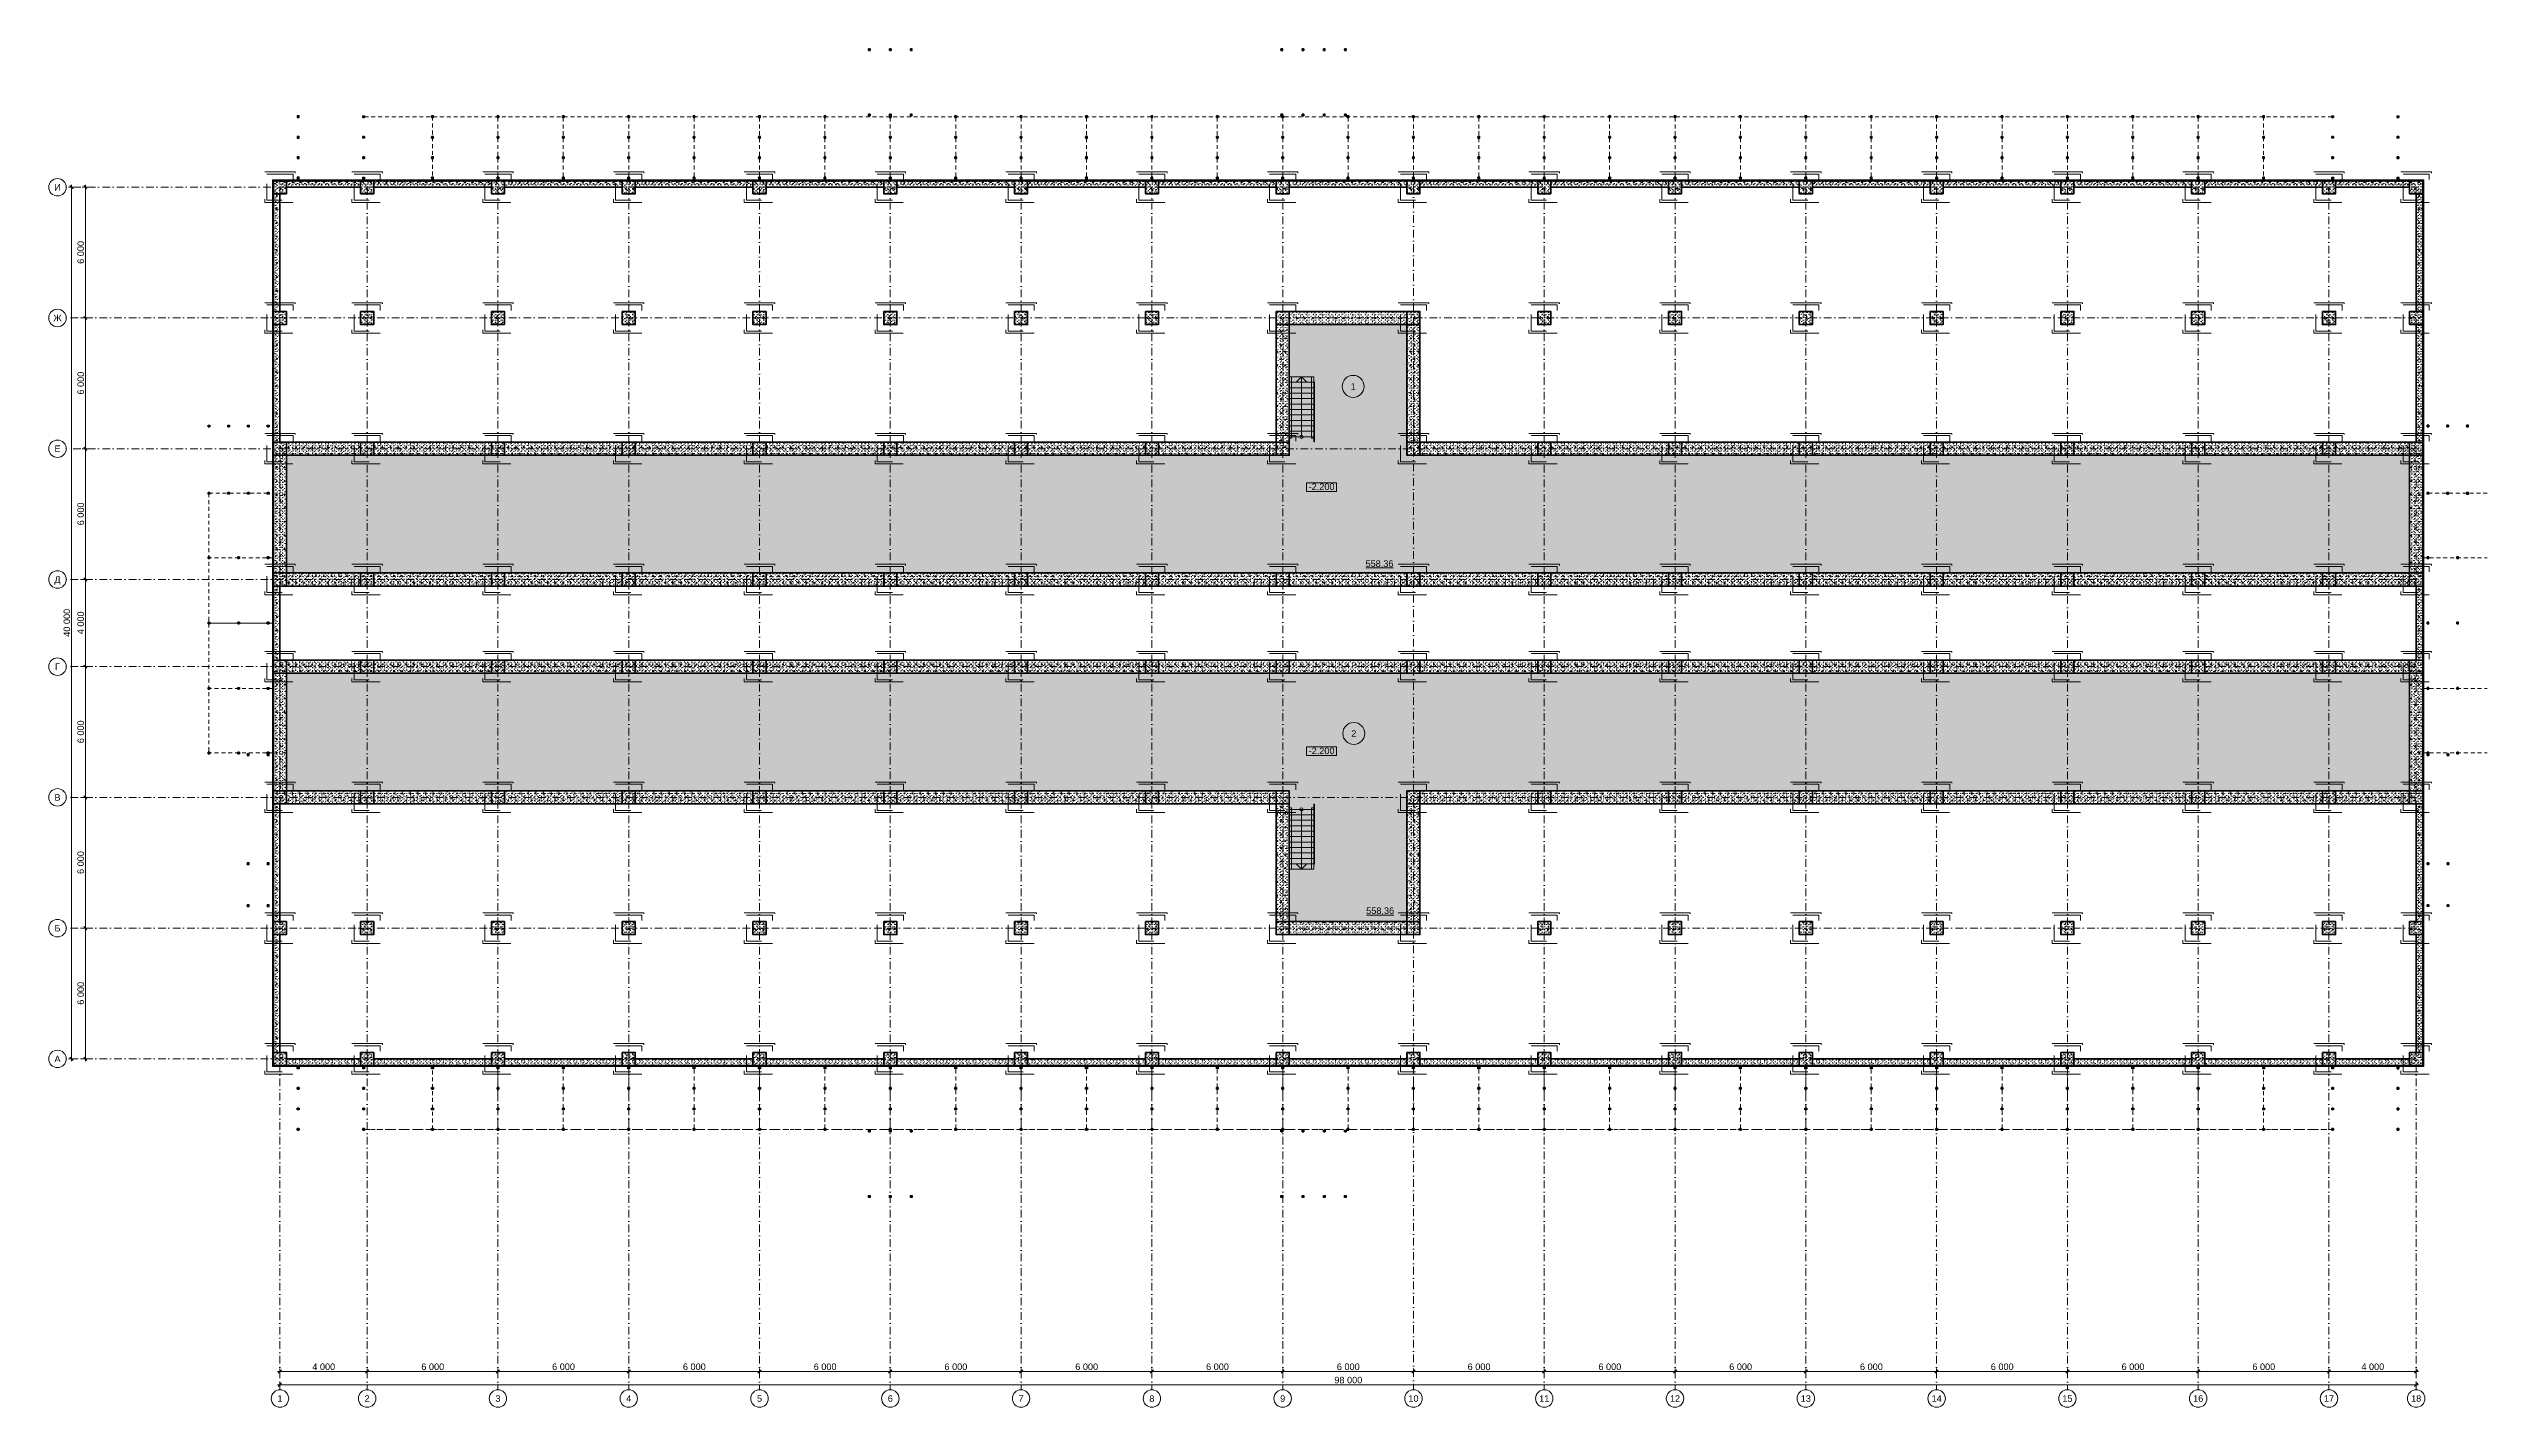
# Model space of a CAD drawing. Header units: millimetres. Extents: x -10605 to 101260, y -15987 to 46355.
import ezdxf
from ezdxf.enums import TextEntityAlignment as Align

# ---------------------------------------------------------------- set-up
doc = ezdxf.new("R2010")
doc.units = ezdxf.units.MM
doc.header["$MEASUREMENT"] = 0
for name, pattern in [('Dashed', [2903.22, 1451.61, -1451.61]), ('Dot & Dashed', [670.277762, 352.777767, -176.388884, 0, -141.111112]), ('thk_line_type', [315, 180, -135]), ('Штриховая (2)', [564.444447, 282.222223, -282.222223])]:
    doc.linetypes.add(name, pattern=pattern)
for name, color, linetype, lineweight in [('0_Ном._пера__100', 7, 'Continuous', 9), ('0_Ном._пера__200', 7, 'Continuous', 0), ('0_Ном._пера__98', 7, 'Continuous', 25), ('Металлический каркас здания_Ном._пера__100', 7, 'Continuous', 9), ('Металлический каркас здания_Ном._пера__91', 255, 'Continuous', 0), ('Металлический каркас здания_Ном._пера__98', 7, 'Continuous', 25), ('Оси_Ном._пера__200', 7, 'Continuous', 0), ('Оси_Ном._пера__97', 7, 'Continuous', 35), ('Оси_Ном._пера__99', 7, 'Continuous', 15), ('Паспорта Зон Archicad_Ном._пера__100', 7, 'Continuous', 9), ('Стены _Ном._пера__200', 7, 'Continuous', 0), ('Стены _Ном._пера__97', 7, 'Continuous', 35), ('Стены _Ном._пера__99', 7, 'Continuous', 15)]:
    doc.layers.add(name, color=color, linetype=linetype, lineweight=lineweight)
for name, color, linetype in [('Зоны', 7, 'Continuous'), ('Металлический каркас здания', 7, 'Continuous'), ('Оси', 7, 'Continuous'), ('Стены', 7, 'Continuous')]:
    doc.layers.add(name, color=color, linetype=linetype)
doc.layers.add('Зоны_Ном._пера__94', color=7, linetype='Continuous', lineweight=5, true_color=0xc29f9f9f)
doc.layers.add('Стены _Ном._пера__2', color=7, linetype='Continuous', lineweight=0, true_color=0xc2747474)
doc.styles.add('РЎР“Р•РќР•Р\xa0РР\xa0_РЎРўРР›Р¬_1', font='arial.ttf')
doc.dimstyles.new('СГЕНЕРИР_СТИЛЬ__1', dxfattribs={"dimtxt": 300, "dimasz": 142.5, "dimexe": 0.18, "dimexo": 0.0625, "dimgap": 0.09, "dimtad": 1, "dimtih": 1, "dimtoh": 1, "dimdec": 4, "dimzin": 0, "dimdsep": 46, "dimtxsty": 'РЎР“Р•РќР•Р\xa0РР\xa0_РЎРўРР›Р¬_1', "dimblk": 'ARROWHEAD_6', "dimblk1": 'ARROWHEAD_6', "dimblk2": 'ARROWHEAD_6', "dimcen": 0.09, "dimse1": 1, "dimse2": 1, "dimadec": 0, "dimazin": 0, "dimtfac": 1, "dimtdec": 4, "dimtmove": 0, "dimatfit": 3, "dimfxl": 1, "dimtolj": 1, "dimtzin": 0, "dimarcsym": 0})
doc.dimstyles.new('СГЕНЕРИР_СТИЛЬ__2', dxfattribs={"dimtxt": 300, "dimasz": 142.5, "dimexe": 0.18, "dimexo": 0.0625, "dimgap": 0.09, "dimtad": 1, "dimdec": 4, "dimzin": 0, "dimdsep": 46, "dimtxsty": 'РЎР“Р•РќР•Р\xa0РР\xa0_РЎРўРР›Р¬_1', "dimblk": 'ARROWHEAD_6', "dimblk1": 'ARROWHEAD_6', "dimblk2": 'ARROWHEAD_6', "dimcen": 0.09, "dimse1": 1, "dimse2": 1, "dimadec": 0, "dimazin": 0, "dimtfac": 1, "dimtdec": 4, "dimtmove": 0, "dimatfit": 3, "dimfxl": 1, "dimtolj": 1, "dimtzin": 0, "dimarcsym": 0})
pattern_1 = [(0, (0, 0), (0, 623.5383), [60, -300]), (0, (180, 311.8), (0, 623.5383), [60, -300]), (60, (0, 0), (-540, 311.769), [60, -300]), (60, (360, 0), (-540, 311.769), [60, -300]), (120, (60, 0), (540, 311.769), [60, -300]), (120, (420, 0), (540, 311.769), [60, -300]), (0, (0, 60), (0, 120), [0, -120, 0, -180]), (45, (60, 60), (-84.85282, 84.85282), [0, -90, 0, -150])]

msp = doc.modelspace()

# ---------------------------------------------------------------- texts
at = {"layer": '0_Ном._пера__98', "color": 7, "linetype": 'Continuous', "lineweight": 25, "char_height": 300, "attachment_point": 2, "style": 'РЎР“Р•РќР•Р\xa0РР\xa0_РЎРўРР›Р¬_1'}
for insert in [(47785.41919, 26408.5133), (47785.41919, 14285.37405)]:
    msp.add_mtext('\\A1;{\\pqc;\\fArial|b0|i0|c204|p0;\\W1.000000;-2,200}', dxfattribs=dict(at, insert=insert))

# ---------------------------------------------------------------- blocks, each defined once
blk = doc.blocks.new('Колонна SHS ГК 27')
at = {"layer": 'Металлический каркас здания_Ном._пера__98', "linetype": 'Continuous', "lineweight": 0, "true_color": 0xffffff}
h = blk.add_hatch(dxfattribs=at)
h.set_pattern_fill('Barabбs_tйglakц_бllу', style=0, pattern_type=2)
h.set_pattern_definition([(90, (0, 0), (-60, 0), [])])
h.paths.add_polyline_path([(-40, -40), (40, -40), (40, 40), (-40, 40)])
h.paths.add_polyline_path([(-33.7, -33.7), (-33.7, 33.7), (33.7, 33.7), (33.7, -33.7)], flags=0)
at = {"layer": 'Металлический каркас здания_Ном._пера__98', "color": 7, "linetype": 'Continuous', "lineweight": 25}
for p, q in [((40, 40), (-40, 40)), ((-40, 40), (-40, -40)), ((-33.7, -33.7), (-33.7, 33.7)), ((-33.7, 33.7), (33.7, 33.7)), ((33.7, 33.7), (33.7, -33.7)), ((40, -40), (40, 40)), ((-40, -40), (40, -40)), ((33.7, -33.7), (-33.7, -33.7))]:
    blk.add_line(p, q, dxfattribs=at)
blk = doc.blocks.new('Перекрытие_1', base_point=(-300, 11700))
at = {"layer": '0_Ном._пера__200', "color": 7, "linetype": 'Continuous', "lineweight": 0, "flags": 128}
blk.add_lwpolyline([(-300, 11700), (-300, 18300), (98300, 18300), (98300, 11700), (52300, 11700), (52300, 5700), (45700, 5700), (45700, 11700)], close=True, dxfattribs=at)
blk = doc.blocks.new('Перекрытие_2', base_point=(-300, 28300))
at = {"layer": '0_Ном._пера__200', "color": 7, "linetype": 'Continuous', "lineweight": 0, "flags": 128}
blk.add_lwpolyline([(-300, 28300), (-300, 21700), (98300, 21700), (98300, 28300), (52300, 28300), (52300, 34300), (45700, 34300), (45700, 28300)], close=True, dxfattribs=at)
blk = doc.blocks.new('Перекрытие_3', base_point=(-700, 12700))
at = {"layer": 'Стены _Ном._пера__200', "color": 7, "linetype": 'Dashed', "lineweight": 0, "flags": 128}
blk.add_lwpolyline([(-700, 12700), (700, 12700), (700, 11300), (-700, 11300)], close=True, dxfattribs=at)
blk = doc.blocks.new('Перекрытие_4', base_point=(-600, 12600))
at = {"layer": 'Стены _Ном._пера__200', "color": 7, "linetype": 'Dashed', "lineweight": 0, "flags": 128}
blk.add_lwpolyline([(-600, 12600), (600, 12600), (600, 11400), (-600, 11400)], close=True, dxfattribs=at)
blk = doc.blocks.new('Перекрытие_5', base_point=(3300, 12700))
at = {"layer": 'Стены _Ном._пера__200', "color": 7, "linetype": 'Dashed', "lineweight": 0, "flags": 128}
blk.add_lwpolyline([(3300, 12700), (4700, 12700), (4700, 11300), (3300, 11300)], close=True, dxfattribs=at)
blk = doc.blocks.new('Перекрытие_6', base_point=(3400, 12600))
at = {"layer": 'Стены _Ном._пера__200', "color": 7, "linetype": 'Dashed', "lineweight": 0, "flags": 128}
blk.add_lwpolyline([(3400, 12600), (4600, 12600), (4600, 11400), (3400, 11400)], close=True, dxfattribs=at)
blk = doc.blocks.new('Перекрытие_7', base_point=(97300, 12700))
at = {"layer": 'Стены _Ном._пера__200', "color": 7, "linetype": 'Dashed', "lineweight": 0, "flags": 128}
blk.add_lwpolyline([(97300, 12700), (98700, 12700), (98700, 11300), (97300, 11300)], close=True, dxfattribs=at)
blk = doc.blocks.new('Перекрытие_8', base_point=(97400, 12600))
at = {"layer": 'Стены _Ном._пера__200', "color": 7, "linetype": 'Dashed', "lineweight": 0, "flags": 128}
blk.add_lwpolyline([(97400, 12600), (98600, 12600), (98600, 11400), (97400, 11400)], close=True, dxfattribs=at)
blk = doc.blocks.new('Перекрытие_9', base_point=(93300, 12700))
at = {"layer": 'Стены _Ном._пера__200', "color": 7, "linetype": 'Dashed', "lineweight": 0, "flags": 128}
blk.add_lwpolyline([(93300, 12700), (94700, 12700), (94700, 11300), (93300, 11300)], close=True, dxfattribs=at)
blk = doc.blocks.new('Перекрытие_10', base_point=(93400, 12600))
at = {"layer": 'Стены _Ном._пера__200', "color": 7, "linetype": 'Dashed', "lineweight": 0, "flags": 128}
blk.add_lwpolyline([(93400, 12600), (94600, 12600), (94600, 11400), (93400, 11400)], close=True, dxfattribs=at)
blk = doc.blocks.new('Перекрытие_11', base_point=(87300, 12700))
at = {"layer": 'Стены _Ном._пера__200', "color": 7, "linetype": 'Dashed', "lineweight": 0, "flags": 128}
blk.add_lwpolyline([(87300, 12700), (88700, 12700), (88700, 11300), (87300, 11300)], close=True, dxfattribs=at)
blk = doc.blocks.new('Перекрытие_12', base_point=(87400, 12600))
at = {"layer": 'Стены _Ном._пера__200', "color": 7, "linetype": 'Dashed', "lineweight": 0, "flags": 128}
blk.add_lwpolyline([(87400, 12600), (88600, 12600), (88600, 11400), (87400, 11400)], close=True, dxfattribs=at)
blk = doc.blocks.new('Перекрытие_13', base_point=(81300, 12700))
at = {"layer": 'Стены _Ном._пера__200', "color": 7, "linetype": 'Dashed', "lineweight": 0, "flags": 128}
blk.add_lwpolyline([(81300, 12700), (82700, 12700), (82700, 11300), (81300, 11300)], close=True, dxfattribs=at)
blk = doc.blocks.new('Перекрытие_14', base_point=(81400, 12600))
at = {"layer": 'Стены _Ном._пера__200', "color": 7, "linetype": 'Dashed', "lineweight": 0, "flags": 128}
blk.add_lwpolyline([(81400, 12600), (82600, 12600), (82600, 11400), (81400, 11400)], close=True, dxfattribs=at)
blk = doc.blocks.new('Перекрытие_15', base_point=(75300, 12700))
at = {"layer": 'Стены _Ном._пера__200', "color": 7, "linetype": 'Dashed', "lineweight": 0, "flags": 128}
blk.add_lwpolyline([(75300, 12700), (76700, 12700), (76700, 11300), (75300, 11300)], close=True, dxfattribs=at)
blk = doc.blocks.new('Перекрытие_16', base_point=(75400, 12600))
at = {"layer": 'Стены _Ном._пера__200', "color": 7, "linetype": 'Dashed', "lineweight": 0, "flags": 128}
blk.add_lwpolyline([(75400, 12600), (76600, 12600), (76600, 11400), (75400, 11400)], close=True, dxfattribs=at)
blk = doc.blocks.new('Перекрытие_17', base_point=(69300, 12700))
at = {"layer": 'Стены _Ном._пера__200', "color": 7, "linetype": 'Dashed', "lineweight": 0, "flags": 128}
blk.add_lwpolyline([(69300, 12700), (70700, 12700), (70700, 11300), (69300, 11300)], close=True, dxfattribs=at)
blk = doc.blocks.new('Перекрытие_18', base_point=(69400, 12600))
at = {"layer": 'Стены _Ном._пера__200', "color": 7, "linetype": 'Dashed', "lineweight": 0, "flags": 128}
blk.add_lwpolyline([(69400, 12600), (70600, 12600), (70600, 11400), (69400, 11400)], close=True, dxfattribs=at)
blk = doc.blocks.new('Перекрытие_19', base_point=(63300, 12700))
at = {"layer": 'Стены _Ном._пера__200', "color": 7, "linetype": 'Dashed', "lineweight": 0, "flags": 128}
blk.add_lwpolyline([(63300, 12700), (64700, 12700), (64700, 11300), (63300, 11300)], close=True, dxfattribs=at)
blk = doc.blocks.new('Перекрытие_20', base_point=(63400, 12600))
at = {"layer": 'Стены _Ном._пера__200', "color": 7, "linetype": 'Dashed', "lineweight": 0, "flags": 128}
blk.add_lwpolyline([(63400, 12600), (64600, 12600), (64600, 11400), (63400, 11400)], close=True, dxfattribs=at)
blk = doc.blocks.new('Перекрытие_21', base_point=(57300, 12700))
at = {"layer": 'Стены _Ном._пера__200', "color": 7, "linetype": 'Dashed', "lineweight": 0, "flags": 128}
blk.add_lwpolyline([(57300, 12700), (58700, 12700), (58700, 11300), (57300, 11300)], close=True, dxfattribs=at)
blk = doc.blocks.new('Перекрытие_22', base_point=(57400, 12600))
at = {"layer": 'Стены _Ном._пера__200', "color": 7, "linetype": 'Dashed', "lineweight": 0, "flags": 128}
blk.add_lwpolyline([(57400, 12600), (58600, 12600), (58600, 11400), (57400, 11400)], close=True, dxfattribs=at)
blk = doc.blocks.new('Перекрытие_23', base_point=(51300, 12700))
at = {"layer": 'Стены _Ном._пера__200', "color": 7, "linetype": 'Dashed', "lineweight": 0, "flags": 128}
blk.add_lwpolyline([(51300, 12700), (52700, 12700), (52700, 11300), (51300, 11300)], close=True, dxfattribs=at)
blk = doc.blocks.new('Перекрытие_24', base_point=(51400, 12600))
at = {"layer": 'Стены _Ном._пера__200', "color": 7, "linetype": 'Dashed', "lineweight": 0, "flags": 128}
blk.add_lwpolyline([(51400, 12600), (52600, 12600), (52600, 11400), (51400, 11400)], close=True, dxfattribs=at)
blk = doc.blocks.new('Перекрытие_25', base_point=(45300, 12700))
at = {"layer": 'Стены _Ном._пера__200', "color": 7, "linetype": 'Dashed', "lineweight": 0, "flags": 128}
blk.add_lwpolyline([(45300, 12700), (46700, 12700), (46700, 11300), (45300, 11300)], close=True, dxfattribs=at)
blk = doc.blocks.new('Перекрытие_26', base_point=(45400, 12600))
at = {"layer": 'Стены _Ном._пера__200', "color": 7, "linetype": 'Dashed', "lineweight": 0, "flags": 128}
blk.add_lwpolyline([(45400, 12600), (46600, 12600), (46600, 11400), (45400, 11400)], close=True, dxfattribs=at)
blk = doc.blocks.new('Перекрытие_27', base_point=(39300, 12700))
at = {"layer": 'Стены _Ном._пера__200', "color": 7, "linetype": 'Dashed', "lineweight": 0, "flags": 128}
blk.add_lwpolyline([(39300, 12700), (40700, 12700), (40700, 11300), (39300, 11300)], close=True, dxfattribs=at)
blk = doc.blocks.new('Перекрытие_28', base_point=(39400, 12600))
at = {"layer": 'Стены _Ном._пера__200', "color": 7, "linetype": 'Dashed', "lineweight": 0, "flags": 128}
blk.add_lwpolyline([(39400, 12600), (40600, 12600), (40600, 11400), (39400, 11400)], close=True, dxfattribs=at)
blk = doc.blocks.new('Перекрытие_29', base_point=(33300, 12700))
at = {"layer": 'Стены _Ном._пера__200', "color": 7, "linetype": 'Dashed', "lineweight": 0, "flags": 128}
blk.add_lwpolyline([(33300, 12700), (34700, 12700), (34700, 11300), (33300, 11300)], close=True, dxfattribs=at)
blk = doc.blocks.new('Перекрытие_30', base_point=(33400, 12600))
at = {"layer": 'Стены _Ном._пера__200', "color": 7, "linetype": 'Dashed', "lineweight": 0, "flags": 128}
blk.add_lwpolyline([(33400, 12600), (34600, 12600), (34600, 11400), (33400, 11400)], close=True, dxfattribs=at)
blk = doc.blocks.new('Перекрытие_31', base_point=(27300, 12700))
at = {"layer": 'Стены _Ном._пера__200', "color": 7, "linetype": 'Dashed', "lineweight": 0, "flags": 128}
blk.add_lwpolyline([(27300, 12700), (28700, 12700), (28700, 11300), (27300, 11300)], close=True, dxfattribs=at)
blk = doc.blocks.new('Перекрытие_32', base_point=(27400, 12600))
at = {"layer": 'Стены _Ном._пера__200', "color": 7, "linetype": 'Dashed', "lineweight": 0, "flags": 128}
blk.add_lwpolyline([(27400, 12600), (28600, 12600), (28600, 11400), (27400, 11400)], close=True, dxfattribs=at)
blk = doc.blocks.new('Перекрытие_33', base_point=(21300, 12700))
at = {"layer": 'Стены _Ном._пера__200', "color": 7, "linetype": 'Dashed', "lineweight": 0, "flags": 128}
blk.add_lwpolyline([(21300, 12700), (22700, 12700), (22700, 11300), (21300, 11300)], close=True, dxfattribs=at)
blk = doc.blocks.new('Перекрытие_34', base_point=(21400, 12600))
at = {"layer": 'Стены _Ном._пера__200', "color": 7, "linetype": 'Dashed', "lineweight": 0, "flags": 128}
blk.add_lwpolyline([(21400, 12600), (22600, 12600), (22600, 11400), (21400, 11400)], close=True, dxfattribs=at)
blk = doc.blocks.new('Перекрытие_35', base_point=(15300, 12700))
at = {"layer": 'Стены _Ном._пера__200', "color": 7, "linetype": 'Dashed', "lineweight": 0, "flags": 128}
blk.add_lwpolyline([(15300, 12700), (16700, 12700), (16700, 11300), (15300, 11300)], close=True, dxfattribs=at)
blk = doc.blocks.new('Перекрытие_36', base_point=(15400, 12600))
at = {"layer": 'Стены _Ном._пера__200', "color": 7, "linetype": 'Dashed', "lineweight": 0, "flags": 128}
blk.add_lwpolyline([(15400, 12600), (16600, 12600), (16600, 11400), (15400, 11400)], close=True, dxfattribs=at)
blk = doc.blocks.new('Перекрытие_37', base_point=(9300, 12700))
at = {"layer": 'Стены _Ном._пера__200', "color": 7, "linetype": 'Dashed', "lineweight": 0, "flags": 128}
blk.add_lwpolyline([(9300, 12700), (10700, 12700), (10700, 11300), (9300, 11300)], close=True, dxfattribs=at)
blk = doc.blocks.new('Перекрытие_38', base_point=(9400, 12600))
at = {"layer": 'Стены _Ном._пера__200', "color": 7, "linetype": 'Dashed', "lineweight": 0, "flags": 128}
blk.add_lwpolyline([(9400, 12600), (10600, 12600), (10600, 11400), (9400, 11400)], close=True, dxfattribs=at)
blk = doc.blocks.new('Перекрытие_39', base_point=(-700, 6700))
at = {"layer": 'Стены _Ном._пера__200', "color": 7, "linetype": 'Dashed', "lineweight": 0, "flags": 128}
blk.add_lwpolyline([(-700, 6700), (700, 6700), (700, 5300), (-700, 5300)], close=True, dxfattribs=at)
blk = doc.blocks.new('Перекрытие_40', base_point=(-600, 6600))
at = {"layer": 'Стены _Ном._пера__200', "color": 7, "linetype": 'Dashed', "lineweight": 0, "flags": 128}
blk.add_lwpolyline([(-600, 6600), (600, 6600), (600, 5400), (-600, 5400)], close=True, dxfattribs=at)
blk = doc.blocks.new('Перекрытие_41', base_point=(3300, 6700))
at = {"layer": 'Стены _Ном._пера__200', "color": 7, "linetype": 'Dashed', "lineweight": 0, "flags": 128}
blk.add_lwpolyline([(3300, 6700), (4700, 6700), (4700, 5300), (3300, 5300)], close=True, dxfattribs=at)
blk = doc.blocks.new('Перекрытие_42', base_point=(3400, 6600))
at = {"layer": 'Стены _Ном._пера__200', "color": 7, "linetype": 'Dashed', "lineweight": 0, "flags": 128}
blk.add_lwpolyline([(3400, 6600), (4600, 6600), (4600, 5400), (3400, 5400)], close=True, dxfattribs=at)
blk = doc.blocks.new('Перекрытие_43', base_point=(97300, 6700))
at = {"layer": 'Стены _Ном._пера__200', "color": 7, "linetype": 'Dashed', "lineweight": 0, "flags": 128}
blk.add_lwpolyline([(97300, 6700), (98700, 6700), (98700, 5300), (97300, 5300)], close=True, dxfattribs=at)
blk = doc.blocks.new('Перекрытие_44', base_point=(97400, 6600))
at = {"layer": 'Стены _Ном._пера__200', "color": 7, "linetype": 'Dashed', "lineweight": 0, "flags": 128}
blk.add_lwpolyline([(97400, 6600), (98600, 6600), (98600, 5400), (97400, 5400)], close=True, dxfattribs=at)
blk = doc.blocks.new('Перекрытие_45', base_point=(93300, 6700))
at = {"layer": 'Стены _Ном._пера__200', "color": 7, "linetype": 'Dashed', "lineweight": 0, "flags": 128}
blk.add_lwpolyline([(93300, 6700), (94700, 6700), (94700, 5300), (93300, 5300)], close=True, dxfattribs=at)
blk = doc.blocks.new('Перекрытие_46', base_point=(93400, 6600))
at = {"layer": 'Стены _Ном._пера__200', "color": 7, "linetype": 'Dashed', "lineweight": 0, "flags": 128}
blk.add_lwpolyline([(93400, 6600), (94600, 6600), (94600, 5400), (93400, 5400)], close=True, dxfattribs=at)
blk = doc.blocks.new('Перекрытие_47', base_point=(87300, 6700))
at = {"layer": 'Стены _Ном._пера__200', "color": 7, "linetype": 'Dashed', "lineweight": 0, "flags": 128}
blk.add_lwpolyline([(87300, 6700), (88700, 6700), (88700, 5300), (87300, 5300)], close=True, dxfattribs=at)
blk = doc.blocks.new('Перекрытие_48', base_point=(87400, 6600))
at = {"layer": 'Стены _Ном._пера__200', "color": 7, "linetype": 'Dashed', "lineweight": 0, "flags": 128}
blk.add_lwpolyline([(87400, 6600), (88600, 6600), (88600, 5400), (87400, 5400)], close=True, dxfattribs=at)
blk = doc.blocks.new('Перекрытие_49', base_point=(81300, 6700))
at = {"layer": 'Стены _Ном._пера__200', "color": 7, "linetype": 'Dashed', "lineweight": 0, "flags": 128}
blk.add_lwpolyline([(81300, 6700), (82700, 6700), (82700, 5300), (81300, 5300)], close=True, dxfattribs=at)
blk = doc.blocks.new('Перекрытие_50', base_point=(81400, 6600))
at = {"layer": 'Стены _Ном._пера__200', "color": 7, "linetype": 'Dashed', "lineweight": 0, "flags": 128}
blk.add_lwpolyline([(81400, 6600), (82600, 6600), (82600, 5400), (81400, 5400)], close=True, dxfattribs=at)
blk = doc.blocks.new('Перекрытие_51', base_point=(75300, 6700))
at = {"layer": 'Стены _Ном._пера__200', "color": 7, "linetype": 'Dashed', "lineweight": 0, "flags": 128}
blk.add_lwpolyline([(75300, 6700), (76700, 6700), (76700, 5300), (75300, 5300)], close=True, dxfattribs=at)
blk = doc.blocks.new('Перекрытие_52', base_point=(75400, 6600))
at = {"layer": 'Стены _Ном._пера__200', "color": 7, "linetype": 'Dashed', "lineweight": 0, "flags": 128}
blk.add_lwpolyline([(75400, 6600), (76600, 6600), (76600, 5400), (75400, 5400)], close=True, dxfattribs=at)
blk = doc.blocks.new('Перекрытие_53', base_point=(69300, 6700))
at = {"layer": 'Стены _Ном._пера__200', "color": 7, "linetype": 'Dashed', "lineweight": 0, "flags": 128}
blk.add_lwpolyline([(69300, 6700), (70700, 6700), (70700, 5300), (69300, 5300)], close=True, dxfattribs=at)
blk = doc.blocks.new('Перекрытие_54', base_point=(69400, 6600))
at = {"layer": 'Стены _Ном._пера__200', "color": 7, "linetype": 'Dashed', "lineweight": 0, "flags": 128}
blk.add_lwpolyline([(69400, 6600), (70600, 6600), (70600, 5400), (69400, 5400)], close=True, dxfattribs=at)
blk = doc.blocks.new('Перекрытие_55', base_point=(63300, 6700))
at = {"layer": 'Стены _Ном._пера__200', "color": 7, "linetype": 'Dashed', "lineweight": 0, "flags": 128}
blk.add_lwpolyline([(63300, 6700), (64700, 6700), (64700, 5300), (63300, 5300)], close=True, dxfattribs=at)
blk = doc.blocks.new('Перекрытие_56', base_point=(63400, 6600))
at = {"layer": 'Стены _Ном._пера__200', "color": 7, "linetype": 'Dashed', "lineweight": 0, "flags": 128}
blk.add_lwpolyline([(63400, 6600), (64600, 6600), (64600, 5400), (63400, 5400)], close=True, dxfattribs=at)
blk = doc.blocks.new('Перекрытие_57', base_point=(57300, 6700))
at = {"layer": 'Стены _Ном._пера__200', "color": 7, "linetype": 'Dashed', "lineweight": 0, "flags": 128}
blk.add_lwpolyline([(57300, 6700), (58700, 6700), (58700, 5300), (57300, 5300)], close=True, dxfattribs=at)
blk = doc.blocks.new('Перекрытие_58', base_point=(57400, 6600))
at = {"layer": 'Стены _Ном._пера__200', "color": 7, "linetype": 'Dashed', "lineweight": 0, "flags": 128}
blk.add_lwpolyline([(57400, 6600), (58600, 6600), (58600, 5400), (57400, 5400)], close=True, dxfattribs=at)
blk = doc.blocks.new('Перекрытие_59', base_point=(51300, 6700))
at = {"layer": 'Стены _Ном._пера__200', "color": 7, "linetype": 'Dashed', "lineweight": 0, "flags": 128}
blk.add_lwpolyline([(51300, 6700), (52700, 6700), (52700, 5300), (51300, 5300)], close=True, dxfattribs=at)
blk = doc.blocks.new('Перекрытие_60', base_point=(51400, 6600))
at = {"layer": 'Стены _Ном._пера__200', "color": 7, "linetype": 'Dashed', "lineweight": 0, "flags": 128}
blk.add_lwpolyline([(51400, 6600), (52600, 6600), (52600, 5400), (51400, 5400)], close=True, dxfattribs=at)
blk = doc.blocks.new('Перекрытие_61', base_point=(45300, 6700))
at = {"layer": 'Стены _Ном._пера__200', "color": 7, "linetype": 'Dashed', "lineweight": 0, "flags": 128}
blk.add_lwpolyline([(45300, 6700), (46700, 6700), (46700, 5300), (45300, 5300)], close=True, dxfattribs=at)
blk = doc.blocks.new('Перекрытие_62', base_point=(45400, 6600))
at = {"layer": 'Стены _Ном._пера__200', "color": 7, "linetype": 'Dashed', "lineweight": 0, "flags": 128}
blk.add_lwpolyline([(45400, 6600), (46600, 6600), (46600, 5400), (45400, 5400)], close=True, dxfattribs=at)
blk = doc.blocks.new('Перекрытие_63', base_point=(39300, 6700))
at = {"layer": 'Стены _Ном._пера__200', "color": 7, "linetype": 'Dashed', "lineweight": 0, "flags": 128}
blk.add_lwpolyline([(39300, 6700), (40700, 6700), (40700, 5300), (39300, 5300)], close=True, dxfattribs=at)
blk = doc.blocks.new('Перекрытие_64', base_point=(39400, 6600))
at = {"layer": 'Стены _Ном._пера__200', "color": 7, "linetype": 'Dashed', "lineweight": 0, "flags": 128}
blk.add_lwpolyline([(39400, 6600), (40600, 6600), (40600, 5400), (39400, 5400)], close=True, dxfattribs=at)
blk = doc.blocks.new('Перекрытие_65', base_point=(33300, 6700))
at = {"layer": 'Стены _Ном._пера__200', "color": 7, "linetype": 'Dashed', "lineweight": 0, "flags": 128}
blk.add_lwpolyline([(33300, 6700), (34700, 6700), (34700, 5300), (33300, 5300)], close=True, dxfattribs=at)
blk = doc.blocks.new('Перекрытие_66', base_point=(33400, 6600))
at = {"layer": 'Стены _Ном._пера__200', "color": 7, "linetype": 'Dashed', "lineweight": 0, "flags": 128}
blk.add_lwpolyline([(33400, 6600), (34600, 6600), (34600, 5400), (33400, 5400)], close=True, dxfattribs=at)
blk = doc.blocks.new('Перекрытие_67', base_point=(27300, 6700))
at = {"layer": 'Стены _Ном._пера__200', "color": 7, "linetype": 'Dashed', "lineweight": 0, "flags": 128}
blk.add_lwpolyline([(27300, 6700), (28700, 6700), (28700, 5300), (27300, 5300)], close=True, dxfattribs=at)
blk = doc.blocks.new('Перекрытие_68', base_point=(27400, 6600))
at = {"layer": 'Стены _Ном._пера__200', "color": 7, "linetype": 'Dashed', "lineweight": 0, "flags": 128}
blk.add_lwpolyline([(27400, 6600), (28600, 6600), (28600, 5400), (27400, 5400)], close=True, dxfattribs=at)
blk = doc.blocks.new('Перекрытие_69', base_point=(21300, 6700))
at = {"layer": 'Стены _Ном._пера__200', "color": 7, "linetype": 'Dashed', "lineweight": 0, "flags": 128}
blk.add_lwpolyline([(21300, 6700), (22700, 6700), (22700, 5300), (21300, 5300)], close=True, dxfattribs=at)
blk = doc.blocks.new('Перекрытие_70', base_point=(21400, 6600))
at = {"layer": 'Стены _Ном._пера__200', "color": 7, "linetype": 'Dashed', "lineweight": 0, "flags": 128}
blk.add_lwpolyline([(21400, 6600), (22600, 6600), (22600, 5400), (21400, 5400)], close=True, dxfattribs=at)
blk = doc.blocks.new('Перекрытие_71', base_point=(15300, 6700))
at = {"layer": 'Стены _Ном._пера__200', "color": 7, "linetype": 'Dashed', "lineweight": 0, "flags": 128}
blk.add_lwpolyline([(15300, 6700), (16700, 6700), (16700, 5300), (15300, 5300)], close=True, dxfattribs=at)
blk = doc.blocks.new('Перекрытие_72', base_point=(15400, 6600))
at = {"layer": 'Стены _Ном._пера__200', "color": 7, "linetype": 'Dashed', "lineweight": 0, "flags": 128}
blk.add_lwpolyline([(15400, 6600), (16600, 6600), (16600, 5400), (15400, 5400)], close=True, dxfattribs=at)
blk = doc.blocks.new('Перекрытие_73', base_point=(9300, 6700))
at = {"layer": 'Стены _Ном._пера__200', "color": 7, "linetype": 'Dashed', "lineweight": 0, "flags": 128}
blk.add_lwpolyline([(9300, 6700), (10700, 6700), (10700, 5300), (9300, 5300)], close=True, dxfattribs=at)
blk = doc.blocks.new('Перекрытие_74', base_point=(9400, 6600))
at = {"layer": 'Стены _Ном._пера__200', "color": 7, "linetype": 'Dashed', "lineweight": 0, "flags": 128}
blk.add_lwpolyline([(9400, 6600), (10600, 6600), (10600, 5400), (9400, 5400)], close=True, dxfattribs=at)
blk = doc.blocks.new('Перекрытие_75', base_point=(-700, 700))
at = {"layer": 'Стены _Ном._пера__200', "color": 7, "linetype": 'Dashed', "lineweight": 0, "flags": 128}
blk.add_lwpolyline([(-700, 700), (700, 700), (700, -700), (-700, -700)], close=True, dxfattribs=at)
blk = doc.blocks.new('Перекрытие_76', base_point=(-600, 600))
at = {"layer": 'Стены _Ном._пера__200', "color": 7, "linetype": 'Dashed', "lineweight": 0, "flags": 128}
blk.add_lwpolyline([(-600, 600), (600, 600), (600, -600), (-600, -600)], close=True, dxfattribs=at)
blk = doc.blocks.new('Перекрытие_77', base_point=(3300, 700))
at = {"layer": 'Стены _Ном._пера__200', "color": 7, "linetype": 'Dashed', "lineweight": 0, "flags": 128}
blk.add_lwpolyline([(3300, 700), (4700, 700), (4700, -700), (3300, -700)], close=True, dxfattribs=at)
blk = doc.blocks.new('Перекрытие_78', base_point=(3400, 600))
at = {"layer": 'Стены _Ном._пера__200', "color": 7, "linetype": 'Dashed', "lineweight": 0, "flags": 128}
blk.add_lwpolyline([(3400, 600), (4600, 600), (4600, -600), (3400, -600)], close=True, dxfattribs=at)
blk = doc.blocks.new('Перекрытие_79', base_point=(97300, 700))
at = {"layer": 'Стены _Ном._пера__200', "color": 7, "linetype": 'Dashed', "lineweight": 0, "flags": 128}
blk.add_lwpolyline([(97300, 700), (98700, 700), (98700, -700), (97300, -700)], close=True, dxfattribs=at)
blk = doc.blocks.new('Перекрытие_80', base_point=(97400, 600))
at = {"layer": 'Стены _Ном._пера__200', "color": 7, "linetype": 'Dashed', "lineweight": 0, "flags": 128}
blk.add_lwpolyline([(97400, 600), (98600, 600), (98600, -600), (97400, -600)], close=True, dxfattribs=at)
blk = doc.blocks.new('Перекрытие_81', base_point=(93300, 700))
at = {"layer": 'Стены _Ном._пера__200', "color": 7, "linetype": 'Dashed', "lineweight": 0, "flags": 128}
blk.add_lwpolyline([(93300, 700), (94700, 700), (94700, -700), (93300, -700)], close=True, dxfattribs=at)
blk = doc.blocks.new('Перекрытие_82', base_point=(93400, 600))
at = {"layer": 'Стены _Ном._пера__200', "color": 7, "linetype": 'Dashed', "lineweight": 0, "flags": 128}
blk.add_lwpolyline([(93400, 600), (94600, 600), (94600, -600), (93400, -600)], close=True, dxfattribs=at)
blk = doc.blocks.new('Перекрытие_83', base_point=(87300, 700))
at = {"layer": 'Стены _Ном._пера__200', "color": 7, "linetype": 'Dashed', "lineweight": 0, "flags": 128}
blk.add_lwpolyline([(87300, 700), (88700, 700), (88700, -700), (87300, -700)], close=True, dxfattribs=at)
blk = doc.blocks.new('Перекрытие_84', base_point=(87400, 600))
at = {"layer": 'Стены _Ном._пера__200', "color": 7, "linetype": 'Dashed', "lineweight": 0, "flags": 128}
blk.add_lwpolyline([(87400, 600), (88600, 600), (88600, -600), (87400, -600)], close=True, dxfattribs=at)
blk = doc.blocks.new('Перекрытие_85', base_point=(81300, 700))
at = {"layer": 'Стены _Ном._пера__200', "color": 7, "linetype": 'Dashed', "lineweight": 0, "flags": 128}
blk.add_lwpolyline([(81300, 700), (82700, 700), (82700, -700), (81300, -700)], close=True, dxfattribs=at)
blk = doc.blocks.new('Перекрытие_86', base_point=(81400, 600))
at = {"layer": 'Стены _Ном._пера__200', "color": 7, "linetype": 'Dashed', "lineweight": 0, "flags": 128}
blk.add_lwpolyline([(81400, 600), (82600, 600), (82600, -600), (81400, -600)], close=True, dxfattribs=at)
blk = doc.blocks.new('Перекрытие_87', base_point=(75300, 700))
at = {"layer": 'Стены _Ном._пера__200', "color": 7, "linetype": 'Dashed', "lineweight": 0, "flags": 128}
blk.add_lwpolyline([(75300, 700), (76700, 700), (76700, -700), (75300, -700)], close=True, dxfattribs=at)
blk = doc.blocks.new('Перекрытие_88', base_point=(75400, 600))
at = {"layer": 'Стены _Ном._пера__200', "color": 7, "linetype": 'Dashed', "lineweight": 0, "flags": 128}
blk.add_lwpolyline([(75400, 600), (76600, 600), (76600, -600), (75400, -600)], close=True, dxfattribs=at)
blk = doc.blocks.new('Перекрытие_89', base_point=(69300, 700))
at = {"layer": 'Стены _Ном._пера__200', "color": 7, "linetype": 'Dashed', "lineweight": 0, "flags": 128}
blk.add_lwpolyline([(69300, 700), (70700, 700), (70700, -700), (69300, -700)], close=True, dxfattribs=at)
blk = doc.blocks.new('Перекрытие_90', base_point=(69400, 600))
at = {"layer": 'Стены _Ном._пера__200', "color": 7, "linetype": 'Dashed', "lineweight": 0, "flags": 128}
blk.add_lwpolyline([(69400, 600), (70600, 600), (70600, -600), (69400, -600)], close=True, dxfattribs=at)
blk = doc.blocks.new('Перекрытие_91', base_point=(63300, 700))
at = {"layer": 'Стены _Ном._пера__200', "color": 7, "linetype": 'Dashed', "lineweight": 0, "flags": 128}
blk.add_lwpolyline([(63300, 700), (64700, 700), (64700, -700), (63300, -700)], close=True, dxfattribs=at)
blk = doc.blocks.new('Перекрытие_92', base_point=(63400, 600))
at = {"layer": 'Стены _Ном._пера__200', "color": 7, "linetype": 'Dashed', "lineweight": 0, "flags": 128}
blk.add_lwpolyline([(63400, 600), (64600, 600), (64600, -600), (63400, -600)], close=True, dxfattribs=at)
blk = doc.blocks.new('Перекрытие_93', base_point=(57300, 700))
at = {"layer": 'Стены _Ном._пера__200', "color": 7, "linetype": 'Dashed', "lineweight": 0, "flags": 128}
blk.add_lwpolyline([(57300, 700), (58700, 700), (58700, -700), (57300, -700)], close=True, dxfattribs=at)
blk = doc.blocks.new('Перекрытие_94', base_point=(57400, 600))
at = {"layer": 'Стены _Ном._пера__200', "color": 7, "linetype": 'Dashed', "lineweight": 0, "flags": 128}
blk.add_lwpolyline([(57400, 600), (58600, 600), (58600, -600), (57400, -600)], close=True, dxfattribs=at)
blk = doc.blocks.new('Перекрытие_95', base_point=(51300, 700))
at = {"layer": 'Стены _Ном._пера__200', "color": 7, "linetype": 'Dashed', "lineweight": 0, "flags": 128}
blk.add_lwpolyline([(51300, 700), (52700, 700), (52700, -700), (51300, -700)], close=True, dxfattribs=at)
blk = doc.blocks.new('Перекрытие_96', base_point=(51400, 600))
at = {"layer": 'Стены _Ном._пера__200', "color": 7, "linetype": 'Dashed', "lineweight": 0, "flags": 128}
blk.add_lwpolyline([(51400, 600), (52600, 600), (52600, -600), (51400, -600)], close=True, dxfattribs=at)
blk = doc.blocks.new('Перекрытие_97', base_point=(45300, 700))
at = {"layer": 'Стены _Ном._пера__200', "color": 7, "linetype": 'Dashed', "lineweight": 0, "flags": 128}
blk.add_lwpolyline([(45300, 700), (46700, 700), (46700, -700), (45300, -700)], close=True, dxfattribs=at)
blk = doc.blocks.new('Перекрытие_98', base_point=(45400, 600))
at = {"layer": 'Стены _Ном._пера__200', "color": 7, "linetype": 'Dashed', "lineweight": 0, "flags": 128}
blk.add_lwpolyline([(45400, 600), (46600, 600), (46600, -600), (45400, -600)], close=True, dxfattribs=at)
blk = doc.blocks.new('Перекрытие_99', base_point=(39300, 700))
at = {"layer": 'Стены _Ном._пера__200', "color": 7, "linetype": 'Dashed', "lineweight": 0, "flags": 128}
blk.add_lwpolyline([(39300, 700), (40700, 700), (40700, -700), (39300, -700)], close=True, dxfattribs=at)
blk = doc.blocks.new('Перекрытие_100', base_point=(39400, 600))
at = {"layer": 'Стены _Ном._пера__200', "color": 7, "linetype": 'Dashed', "lineweight": 0, "flags": 128}
blk.add_lwpolyline([(39400, 600), (40600, 600), (40600, -600), (39400, -600)], close=True, dxfattribs=at)
blk = doc.blocks.new('Перекрытие_101', base_point=(33300, 700))
at = {"layer": 'Стены _Ном._пера__200', "color": 7, "linetype": 'Dashed', "lineweight": 0, "flags": 128}
blk.add_lwpolyline([(33300, 700), (34700, 700), (34700, -700), (33300, -700)], close=True, dxfattribs=at)
blk = doc.blocks.new('Перекрытие_102', base_point=(33400, 600))
at = {"layer": 'Стены _Ном._пера__200', "color": 7, "linetype": 'Dashed', "lineweight": 0, "flags": 128}
blk.add_lwpolyline([(33400, 600), (34600, 600), (34600, -600), (33400, -600)], close=True, dxfattribs=at)
blk = doc.blocks.new('Перекрытие_103', base_point=(27300, 700))
at = {"layer": 'Стены _Ном._пера__200', "color": 7, "linetype": 'Dashed', "lineweight": 0, "flags": 128}
blk.add_lwpolyline([(27300, 700), (28700, 700), (28700, -700), (27300, -700)], close=True, dxfattribs=at)
blk = doc.blocks.new('Перекрытие_104', base_point=(27400, 600))
at = {"layer": 'Стены _Ном._пера__200', "color": 7, "linetype": 'Dashed', "lineweight": 0, "flags": 128}
blk.add_lwpolyline([(27400, 600), (28600, 600), (28600, -600), (27400, -600)], close=True, dxfattribs=at)
blk = doc.blocks.new('Перекрытие_105', base_point=(21300, 700))
at = {"layer": 'Стены _Ном._пера__200', "color": 7, "linetype": 'Dashed', "lineweight": 0, "flags": 128}
blk.add_lwpolyline([(21300, 700), (22700, 700), (22700, -700), (21300, -700)], close=True, dxfattribs=at)
blk = doc.blocks.new('Перекрытие_106', base_point=(21400, 600))
at = {"layer": 'Стены _Ном._пера__200', "color": 7, "linetype": 'Dashed', "lineweight": 0, "flags": 128}
blk.add_lwpolyline([(21400, 600), (22600, 600), (22600, -600), (21400, -600)], close=True, dxfattribs=at)
blk = doc.blocks.new('Перекрытие_107', base_point=(15300, 700))
at = {"layer": 'Стены _Ном._пера__200', "color": 7, "linetype": 'Dashed', "lineweight": 0, "flags": 128}
blk.add_lwpolyline([(15300, 700), (16700, 700), (16700, -700), (15300, -700)], close=True, dxfattribs=at)
blk = doc.blocks.new('Перекрытие_108', base_point=(15400, 600))
at = {"layer": 'Стены _Ном._пера__200', "color": 7, "linetype": 'Dashed', "lineweight": 0, "flags": 128}
blk.add_lwpolyline([(15400, 600), (16600, 600), (16600, -600), (15400, -600)], close=True, dxfattribs=at)
blk = doc.blocks.new('Перекрытие_109', base_point=(9300, 700))
at = {"layer": 'Стены _Ном._пера__200', "color": 7, "linetype": 'Dashed', "lineweight": 0, "flags": 128}
blk.add_lwpolyline([(9300, 700), (10700, 700), (10700, -700), (9300, -700)], close=True, dxfattribs=at)
blk = doc.blocks.new('Перекрытие_110', base_point=(9400, 600))
at = {"layer": 'Стены _Ном._пера__200', "color": 7, "linetype": 'Dashed', "lineweight": 0, "flags": 128}
blk.add_lwpolyline([(9400, 600), (10600, 600), (10600, -600), (9400, -600)], close=True, dxfattribs=at)
blk = doc.blocks.new('Перекрытие_111', base_point=(-700, 18700))
at = {"layer": 'Стены _Ном._пера__200', "color": 7, "linetype": 'Dashed', "lineweight": 0, "flags": 128}
blk.add_lwpolyline([(-700, 18700), (700, 18700), (700, 17300), (-700, 17300)], close=True, dxfattribs=at)
blk = doc.blocks.new('Перекрытие_112', base_point=(-600, 18600))
at = {"layer": 'Стены _Ном._пера__200', "color": 7, "linetype": 'Dashed', "lineweight": 0, "flags": 128}
blk.add_lwpolyline([(-600, 18600), (600, 18600), (600, 17400), (-600, 17400)], close=True, dxfattribs=at)
blk = doc.blocks.new('Перекрытие_113', base_point=(3300, 18700))
at = {"layer": 'Стены _Ном._пера__200', "color": 7, "linetype": 'Dashed', "lineweight": 0, "flags": 128}
blk.add_lwpolyline([(3300, 18700), (4700, 18700), (4700, 17300), (3300, 17300)], close=True, dxfattribs=at)
blk = doc.blocks.new('Перекрытие_114', base_point=(3400, 18600))
at = {"layer": 'Стены _Ном._пера__200', "color": 7, "linetype": 'Dashed', "lineweight": 0, "flags": 128}
blk.add_lwpolyline([(3400, 18600), (4600, 18600), (4600, 17400), (3400, 17400)], close=True, dxfattribs=at)
blk = doc.blocks.new('Перекрытие_115', base_point=(97300, 18700))
at = {"layer": 'Стены _Ном._пера__200', "color": 7, "linetype": 'Dashed', "lineweight": 0, "flags": 128}
blk.add_lwpolyline([(97300, 18700), (98700, 18700), (98700, 17300), (97300, 17300)], close=True, dxfattribs=at)
blk = doc.blocks.new('Перекрытие_116', base_point=(97400, 18600))
at = {"layer": 'Стены _Ном._пера__200', "color": 7, "linetype": 'Dashed', "lineweight": 0, "flags": 128}
blk.add_lwpolyline([(97400, 18600), (98600, 18600), (98600, 17400), (97400, 17400)], close=True, dxfattribs=at)
blk = doc.blocks.new('Перекрытие_117', base_point=(93300, 18700))
at = {"layer": 'Стены _Ном._пера__200', "color": 7, "linetype": 'Dashed', "lineweight": 0, "flags": 128}
blk.add_lwpolyline([(93300, 18700), (94700, 18700), (94700, 17300), (93300, 17300)], close=True, dxfattribs=at)
blk = doc.blocks.new('Перекрытие_118', base_point=(93400, 18600))
at = {"layer": 'Стены _Ном._пера__200', "color": 7, "linetype": 'Dashed', "lineweight": 0, "flags": 128}
blk.add_lwpolyline([(93400, 18600), (94600, 18600), (94600, 17400), (93400, 17400)], close=True, dxfattribs=at)
blk = doc.blocks.new('Перекрытие_119', base_point=(87300, 18700))
at = {"layer": 'Стены _Ном._пера__200', "color": 7, "linetype": 'Dashed', "lineweight": 0, "flags": 128}
blk.add_lwpolyline([(87300, 18700), (88700, 18700), (88700, 17300), (87300, 17300)], close=True, dxfattribs=at)
blk = doc.blocks.new('Перекрытие_120', base_point=(87400, 18600))
at = {"layer": 'Стены _Ном._пера__200', "color": 7, "linetype": 'Dashed', "lineweight": 0, "flags": 128}
blk.add_lwpolyline([(87400, 18600), (88600, 18600), (88600, 17400), (87400, 17400)], close=True, dxfattribs=at)
blk = doc.blocks.new('Перекрытие_121', base_point=(81300, 18700))
at = {"layer": 'Стены _Ном._пера__200', "color": 7, "linetype": 'Dashed', "lineweight": 0, "flags": 128}
blk.add_lwpolyline([(81300, 18700), (82700, 18700), (82700, 17300), (81300, 17300)], close=True, dxfattribs=at)
blk = doc.blocks.new('Перекрытие_122', base_point=(81400, 18600))
at = {"layer": 'Стены _Ном._пера__200', "color": 7, "linetype": 'Dashed', "lineweight": 0, "flags": 128}
blk.add_lwpolyline([(81400, 18600), (82600, 18600), (82600, 17400), (81400, 17400)], close=True, dxfattribs=at)
blk = doc.blocks.new('Перекрытие_123', base_point=(75300, 18700))
at = {"layer": 'Стены _Ном._пера__200', "color": 7, "linetype": 'Dashed', "lineweight": 0, "flags": 128}
blk.add_lwpolyline([(75300, 18700), (76700, 18700), (76700, 17300), (75300, 17300)], close=True, dxfattribs=at)
blk = doc.blocks.new('Перекрытие_124', base_point=(75400, 18600))
at = {"layer": 'Стены _Ном._пера__200', "color": 7, "linetype": 'Dashed', "lineweight": 0, "flags": 128}
blk.add_lwpolyline([(75400, 18600), (76600, 18600), (76600, 17400), (75400, 17400)], close=True, dxfattribs=at)
blk = doc.blocks.new('Перекрытие_125', base_point=(69300, 18700))
at = {"layer": 'Стены _Ном._пера__200', "color": 7, "linetype": 'Dashed', "lineweight": 0, "flags": 128}
blk.add_lwpolyline([(69300, 18700), (70700, 18700), (70700, 17300), (69300, 17300)], close=True, dxfattribs=at)
blk = doc.blocks.new('Перекрытие_126', base_point=(69400, 18600))
at = {"layer": 'Стены _Ном._пера__200', "color": 7, "linetype": 'Dashed', "lineweight": 0, "flags": 128}
blk.add_lwpolyline([(69400, 18600), (70600, 18600), (70600, 17400), (69400, 17400)], close=True, dxfattribs=at)
blk = doc.blocks.new('Перекрытие_127', base_point=(63300, 18700))
at = {"layer": 'Стены _Ном._пера__200', "color": 7, "linetype": 'Dashed', "lineweight": 0, "flags": 128}
blk.add_lwpolyline([(63300, 18700), (64700, 18700), (64700, 17300), (63300, 17300)], close=True, dxfattribs=at)
blk = doc.blocks.new('Перекрытие_128', base_point=(63400, 18600))
at = {"layer": 'Стены _Ном._пера__200', "color": 7, "linetype": 'Dashed', "lineweight": 0, "flags": 128}
blk.add_lwpolyline([(63400, 18600), (64600, 18600), (64600, 17400), (63400, 17400)], close=True, dxfattribs=at)
blk = doc.blocks.new('Перекрытие_129', base_point=(57300, 18700))
at = {"layer": 'Стены _Ном._пера__200', "color": 7, "linetype": 'Dashed', "lineweight": 0, "flags": 128}
blk.add_lwpolyline([(57300, 18700), (58700, 18700), (58700, 17300), (57300, 17300)], close=True, dxfattribs=at)
blk = doc.blocks.new('Перекрытие_130', base_point=(57400, 18600))
at = {"layer": 'Стены _Ном._пера__200', "color": 7, "linetype": 'Dashed', "lineweight": 0, "flags": 128}
blk.add_lwpolyline([(57400, 18600), (58600, 18600), (58600, 17400), (57400, 17400)], close=True, dxfattribs=at)
blk = doc.blocks.new('Перекрытие_131', base_point=(51300, 18700))
at = {"layer": 'Стены _Ном._пера__200', "color": 7, "linetype": 'Dashed', "lineweight": 0, "flags": 128}
blk.add_lwpolyline([(51300, 18700), (52700, 18700), (52700, 17300), (51300, 17300)], close=True, dxfattribs=at)
blk = doc.blocks.new('Перекрытие_132', base_point=(51400, 18600))
at = {"layer": 'Стены _Ном._пера__200', "color": 7, "linetype": 'Dashed', "lineweight": 0, "flags": 128}
blk.add_lwpolyline([(51400, 18600), (52600, 18600), (52600, 17400), (51400, 17400)], close=True, dxfattribs=at)
blk = doc.blocks.new('Перекрытие_133', base_point=(45300, 18700))
at = {"layer": 'Стены _Ном._пера__200', "color": 7, "linetype": 'Dashed', "lineweight": 0, "flags": 128}
blk.add_lwpolyline([(45300, 18700), (46700, 18700), (46700, 17300), (45300, 17300)], close=True, dxfattribs=at)
blk = doc.blocks.new('Перекрытие_134', base_point=(45400, 18600))
at = {"layer": 'Стены _Ном._пера__200', "color": 7, "linetype": 'Dashed', "lineweight": 0, "flags": 128}
blk.add_lwpolyline([(45400, 18600), (46600, 18600), (46600, 17400), (45400, 17400)], close=True, dxfattribs=at)
blk = doc.blocks.new('Перекрытие_135', base_point=(39300, 18700))
at = {"layer": 'Стены _Ном._пера__200', "color": 7, "linetype": 'Dashed', "lineweight": 0, "flags": 128}
blk.add_lwpolyline([(39300, 18700), (40700, 18700), (40700, 17300), (39300, 17300)], close=True, dxfattribs=at)
blk = doc.blocks.new('Перекрытие_136', base_point=(39400, 18600))
at = {"layer": 'Стены _Ном._пера__200', "color": 7, "linetype": 'Dashed', "lineweight": 0, "flags": 128}
blk.add_lwpolyline([(39400, 18600), (40600, 18600), (40600, 17400), (39400, 17400)], close=True, dxfattribs=at)
blk = doc.blocks.new('Перекрытие_137', base_point=(33300, 18700))
at = {"layer": 'Стены _Ном._пера__200', "color": 7, "linetype": 'Dashed', "lineweight": 0, "flags": 128}
blk.add_lwpolyline([(33300, 18700), (34700, 18700), (34700, 17300), (33300, 17300)], close=True, dxfattribs=at)
blk = doc.blocks.new('Перекрытие_138', base_point=(33400, 18600))
at = {"layer": 'Стены _Ном._пера__200', "color": 7, "linetype": 'Dashed', "lineweight": 0, "flags": 128}
blk.add_lwpolyline([(33400, 18600), (34600, 18600), (34600, 17400), (33400, 17400)], close=True, dxfattribs=at)
blk = doc.blocks.new('Перекрытие_139', base_point=(27300, 18700))
at = {"layer": 'Стены _Ном._пера__200', "color": 7, "linetype": 'Dashed', "lineweight": 0, "flags": 128}
blk.add_lwpolyline([(27300, 18700), (28700, 18700), (28700, 17300), (27300, 17300)], close=True, dxfattribs=at)
blk = doc.blocks.new('Перекрытие_140', base_point=(27400, 18600))
at = {"layer": 'Стены _Ном._пера__200', "color": 7, "linetype": 'Dashed', "lineweight": 0, "flags": 128}
blk.add_lwpolyline([(27400, 18600), (28600, 18600), (28600, 17400), (27400, 17400)], close=True, dxfattribs=at)
blk = doc.blocks.new('Перекрытие_141', base_point=(21300, 18700))
at = {"layer": 'Стены _Ном._пера__200', "color": 7, "linetype": 'Dashed', "lineweight": 0, "flags": 128}
blk.add_lwpolyline([(21300, 18700), (22700, 18700), (22700, 17300), (21300, 17300)], close=True, dxfattribs=at)
blk = doc.blocks.new('Перекрытие_142', base_point=(21400, 18600))
at = {"layer": 'Стены _Ном._пера__200', "color": 7, "linetype": 'Dashed', "lineweight": 0, "flags": 128}
blk.add_lwpolyline([(21400, 18600), (22600, 18600), (22600, 17400), (21400, 17400)], close=True, dxfattribs=at)
blk = doc.blocks.new('Перекрытие_143', base_point=(15300, 18700))
at = {"layer": 'Стены _Ном._пера__200', "color": 7, "linetype": 'Dashed', "lineweight": 0, "flags": 128}
blk.add_lwpolyline([(15300, 18700), (16700, 18700), (16700, 17300), (15300, 17300)], close=True, dxfattribs=at)
blk = doc.blocks.new('Перекрытие_144', base_point=(15400, 18600))
at = {"layer": 'Стены _Ном._пера__200', "color": 7, "linetype": 'Dashed', "lineweight": 0, "flags": 128}
blk.add_lwpolyline([(15400, 18600), (16600, 18600), (16600, 17400), (15400, 17400)], close=True, dxfattribs=at)
blk = doc.blocks.new('Перекрытие_145', base_point=(9300, 18700))
at = {"layer": 'Стены _Ном._пера__200', "color": 7, "linetype": 'Dashed', "lineweight": 0, "flags": 128}
blk.add_lwpolyline([(9300, 18700), (10700, 18700), (10700, 17300), (9300, 17300)], close=True, dxfattribs=at)
blk = doc.blocks.new('Перекрытие_146', base_point=(9400, 18600))
at = {"layer": 'Стены _Ном._пера__200', "color": 7, "linetype": 'Dashed', "lineweight": 0, "flags": 128}
blk.add_lwpolyline([(9400, 18600), (10600, 18600), (10600, 17400), (9400, 17400)], close=True, dxfattribs=at)
blk = doc.blocks.new('Перекрытие_147', base_point=(-700, 22700))
at = {"layer": 'Стены _Ном._пера__200', "color": 7, "linetype": 'Dashed', "lineweight": 0, "flags": 128}
blk.add_lwpolyline([(-700, 22700), (700, 22700), (700, 21300), (-700, 21300)], close=True, dxfattribs=at)
blk = doc.blocks.new('Перекрытие_148', base_point=(-600, 22600))
at = {"layer": 'Стены _Ном._пера__200', "color": 7, "linetype": 'Dashed', "lineweight": 0, "flags": 128}
blk.add_lwpolyline([(-600, 22600), (600, 22600), (600, 21400), (-600, 21400)], close=True, dxfattribs=at)
blk = doc.blocks.new('Перекрытие_149', base_point=(3300, 22700))
at = {"layer": 'Стены _Ном._пера__200', "color": 7, "linetype": 'Dashed', "lineweight": 0, "flags": 128}
blk.add_lwpolyline([(3300, 22700), (4700, 22700), (4700, 21300), (3300, 21300)], close=True, dxfattribs=at)
blk = doc.blocks.new('Перекрытие_150', base_point=(3400, 22600))
at = {"layer": 'Стены _Ном._пера__200', "color": 7, "linetype": 'Dashed', "lineweight": 0, "flags": 128}
blk.add_lwpolyline([(3400, 22600), (4600, 22600), (4600, 21400), (3400, 21400)], close=True, dxfattribs=at)
blk = doc.blocks.new('Перекрытие_151', base_point=(97300, 22700))
at = {"layer": 'Стены _Ном._пера__200', "color": 7, "linetype": 'Dashed', "lineweight": 0, "flags": 128}
blk.add_lwpolyline([(97300, 22700), (98700, 22700), (98700, 21300), (97300, 21300)], close=True, dxfattribs=at)
blk = doc.blocks.new('Перекрытие_152', base_point=(97400, 22600))
at = {"layer": 'Стены _Ном._пера__200', "color": 7, "linetype": 'Dashed', "lineweight": 0, "flags": 128}
blk.add_lwpolyline([(97400, 22600), (98600, 22600), (98600, 21400), (97400, 21400)], close=True, dxfattribs=at)
blk = doc.blocks.new('Перекрытие_153', base_point=(93300, 22700))
at = {"layer": 'Стены _Ном._пера__200', "color": 7, "linetype": 'Dashed', "lineweight": 0, "flags": 128}
blk.add_lwpolyline([(93300, 22700), (94700, 22700), (94700, 21300), (93300, 21300)], close=True, dxfattribs=at)
blk = doc.blocks.new('Перекрытие_154', base_point=(93400, 22600))
at = {"layer": 'Стены _Ном._пера__200', "color": 7, "linetype": 'Dashed', "lineweight": 0, "flags": 128}
blk.add_lwpolyline([(93400, 22600), (94600, 22600), (94600, 21400), (93400, 21400)], close=True, dxfattribs=at)
blk = doc.blocks.new('Перекрытие_155', base_point=(87300, 22700))
at = {"layer": 'Стены _Ном._пера__200', "color": 7, "linetype": 'Dashed', "lineweight": 0, "flags": 128}
blk.add_lwpolyline([(87300, 22700), (88700, 22700), (88700, 21300), (87300, 21300)], close=True, dxfattribs=at)
blk = doc.blocks.new('Перекрытие_156', base_point=(87400, 22600))
at = {"layer": 'Стены _Ном._пера__200', "color": 7, "linetype": 'Dashed', "lineweight": 0, "flags": 128}
blk.add_lwpolyline([(87400, 22600), (88600, 22600), (88600, 21400), (87400, 21400)], close=True, dxfattribs=at)
blk = doc.blocks.new('Перекрытие_157', base_point=(81300, 22700))
at = {"layer": 'Стены _Ном._пера__200', "color": 7, "linetype": 'Dashed', "lineweight": 0, "flags": 128}
blk.add_lwpolyline([(81300, 22700), (82700, 22700), (82700, 21300), (81300, 21300)], close=True, dxfattribs=at)
blk = doc.blocks.new('Перекрытие_158', base_point=(81400, 22600))
at = {"layer": 'Стены _Ном._пера__200', "color": 7, "linetype": 'Dashed', "lineweight": 0, "flags": 128}
blk.add_lwpolyline([(81400, 22600), (82600, 22600), (82600, 21400), (81400, 21400)], close=True, dxfattribs=at)
blk = doc.blocks.new('Перекрытие_159', base_point=(75300, 22700))
at = {"layer": 'Стены _Ном._пера__200', "color": 7, "linetype": 'Dashed', "lineweight": 0, "flags": 128}
blk.add_lwpolyline([(75300, 22700), (76700, 22700), (76700, 21300), (75300, 21300)], close=True, dxfattribs=at)
blk = doc.blocks.new('Перекрытие_160', base_point=(75400, 22600))
at = {"layer": 'Стены _Ном._пера__200', "color": 7, "linetype": 'Dashed', "lineweight": 0, "flags": 128}
blk.add_lwpolyline([(75400, 22600), (76600, 22600), (76600, 21400), (75400, 21400)], close=True, dxfattribs=at)
blk = doc.blocks.new('Перекрытие_161', base_point=(69300, 22700))
at = {"layer": 'Стены _Ном._пера__200', "color": 7, "linetype": 'Dashed', "lineweight": 0, "flags": 128}
blk.add_lwpolyline([(69300, 22700), (70700, 22700), (70700, 21300), (69300, 21300)], close=True, dxfattribs=at)
blk = doc.blocks.new('Перекрытие_162', base_point=(69400, 22600))
at = {"layer": 'Стены _Ном._пера__200', "color": 7, "linetype": 'Dashed', "lineweight": 0, "flags": 128}
blk.add_lwpolyline([(69400, 22600), (70600, 22600), (70600, 21400), (69400, 21400)], close=True, dxfattribs=at)
blk = doc.blocks.new('Перекрытие_163', base_point=(63300, 22700))
at = {"layer": 'Стены _Ном._пера__200', "color": 7, "linetype": 'Dashed', "lineweight": 0, "flags": 128}
blk.add_lwpolyline([(63300, 22700), (64700, 22700), (64700, 21300), (63300, 21300)], close=True, dxfattribs=at)
blk = doc.blocks.new('Перекрытие_164', base_point=(63400, 22600))
at = {"layer": 'Стены _Ном._пера__200', "color": 7, "linetype": 'Dashed', "lineweight": 0, "flags": 128}
blk.add_lwpolyline([(63400, 22600), (64600, 22600), (64600, 21400), (63400, 21400)], close=True, dxfattribs=at)
blk = doc.blocks.new('Перекрытие_165', base_point=(57300, 22700))
at = {"layer": 'Стены _Ном._пера__200', "color": 7, "linetype": 'Dashed', "lineweight": 0, "flags": 128}
blk.add_lwpolyline([(57300, 22700), (58700, 22700), (58700, 21300), (57300, 21300)], close=True, dxfattribs=at)
blk = doc.blocks.new('Перекрытие_166', base_point=(57400, 22600))
at = {"layer": 'Стены _Ном._пера__200', "color": 7, "linetype": 'Dashed', "lineweight": 0, "flags": 128}
blk.add_lwpolyline([(57400, 22600), (58600, 22600), (58600, 21400), (57400, 21400)], close=True, dxfattribs=at)
blk = doc.blocks.new('Перекрытие_167', base_point=(51300, 22700))
at = {"layer": 'Стены _Ном._пера__200', "color": 7, "linetype": 'Dashed', "lineweight": 0, "flags": 128}
blk.add_lwpolyline([(51300, 22700), (52700, 22700), (52700, 21300), (51300, 21300)], close=True, dxfattribs=at)
blk = doc.blocks.new('Перекрытие_168', base_point=(51400, 22600))
at = {"layer": 'Стены _Ном._пера__200', "color": 7, "linetype": 'Dashed', "lineweight": 0, "flags": 128}
blk.add_lwpolyline([(51400, 22600), (52600, 22600), (52600, 21400), (51400, 21400)], close=True, dxfattribs=at)
blk = doc.blocks.new('Перекрытие_169', base_point=(45300, 22700))
at = {"layer": 'Стены _Ном._пера__200', "color": 7, "linetype": 'Dashed', "lineweight": 0, "flags": 128}
blk.add_lwpolyline([(45300, 22700), (46700, 22700), (46700, 21300), (45300, 21300)], close=True, dxfattribs=at)
blk = doc.blocks.new('Перекрытие_170', base_point=(45400, 22600))
at = {"layer": 'Стены _Ном._пера__200', "color": 7, "linetype": 'Dashed', "lineweight": 0, "flags": 128}
blk.add_lwpolyline([(45400, 22600), (46600, 22600), (46600, 21400), (45400, 21400)], close=True, dxfattribs=at)
blk = doc.blocks.new('Перекрытие_171', base_point=(39300, 22700))
at = {"layer": 'Стены _Ном._пера__200', "color": 7, "linetype": 'Dashed', "lineweight": 0, "flags": 128}
blk.add_lwpolyline([(39300, 22700), (40700, 22700), (40700, 21300), (39300, 21300)], close=True, dxfattribs=at)
blk = doc.blocks.new('Перекрытие_172', base_point=(39400, 22600))
at = {"layer": 'Стены _Ном._пера__200', "color": 7, "linetype": 'Dashed', "lineweight": 0, "flags": 128}
blk.add_lwpolyline([(39400, 22600), (40600, 22600), (40600, 21400), (39400, 21400)], close=True, dxfattribs=at)
blk = doc.blocks.new('Перекрытие_173', base_point=(33300, 22700))
at = {"layer": 'Стены _Ном._пера__200', "color": 7, "linetype": 'Dashed', "lineweight": 0, "flags": 128}
blk.add_lwpolyline([(33300, 22700), (34700, 22700), (34700, 21300), (33300, 21300)], close=True, dxfattribs=at)
blk = doc.blocks.new('Перекрытие_174', base_point=(33400, 22600))
at = {"layer": 'Стены _Ном._пера__200', "color": 7, "linetype": 'Dashed', "lineweight": 0, "flags": 128}
blk.add_lwpolyline([(33400, 22600), (34600, 22600), (34600, 21400), (33400, 21400)], close=True, dxfattribs=at)
blk = doc.blocks.new('Перекрытие_175', base_point=(27300, 22700))
at = {"layer": 'Стены _Ном._пера__200', "color": 7, "linetype": 'Dashed', "lineweight": 0, "flags": 128}
blk.add_lwpolyline([(27300, 22700), (28700, 22700), (28700, 21300), (27300, 21300)], close=True, dxfattribs=at)
blk = doc.blocks.new('Перекрытие_176', base_point=(27400, 22600))
at = {"layer": 'Стены _Ном._пера__200', "color": 7, "linetype": 'Dashed', "lineweight": 0, "flags": 128}
blk.add_lwpolyline([(27400, 22600), (28600, 22600), (28600, 21400), (27400, 21400)], close=True, dxfattribs=at)
blk = doc.blocks.new('Перекрытие_177', base_point=(21300, 22700))
at = {"layer": 'Стены _Ном._пера__200', "color": 7, "linetype": 'Dashed', "lineweight": 0, "flags": 128}
blk.add_lwpolyline([(21300, 22700), (22700, 22700), (22700, 21300), (21300, 21300)], close=True, dxfattribs=at)
blk = doc.blocks.new('Перекрытие_178', base_point=(21400, 22600))
at = {"layer": 'Стены _Ном._пера__200', "color": 7, "linetype": 'Dashed', "lineweight": 0, "flags": 128}
blk.add_lwpolyline([(21400, 22600), (22600, 22600), (22600, 21400), (21400, 21400)], close=True, dxfattribs=at)
blk = doc.blocks.new('Перекрытие_179', base_point=(15300, 22700))
at = {"layer": 'Стены _Ном._пера__200', "color": 7, "linetype": 'Dashed', "lineweight": 0, "flags": 128}
blk.add_lwpolyline([(15300, 22700), (16700, 22700), (16700, 21300), (15300, 21300)], close=True, dxfattribs=at)
blk = doc.blocks.new('Перекрытие_180', base_point=(15400, 22600))
at = {"layer": 'Стены _Ном._пера__200', "color": 7, "linetype": 'Dashed', "lineweight": 0, "flags": 128}
blk.add_lwpolyline([(15400, 22600), (16600, 22600), (16600, 21400), (15400, 21400)], close=True, dxfattribs=at)
blk = doc.blocks.new('Перекрытие_181', base_point=(9300, 22700))
at = {"layer": 'Стены _Ном._пера__200', "color": 7, "linetype": 'Dashed', "lineweight": 0, "flags": 128}
blk.add_lwpolyline([(9300, 22700), (10700, 22700), (10700, 21300), (9300, 21300)], close=True, dxfattribs=at)
blk = doc.blocks.new('Перекрытие_182', base_point=(9400, 22600))
at = {"layer": 'Стены _Ном._пера__200', "color": 7, "linetype": 'Dashed', "lineweight": 0, "flags": 128}
blk.add_lwpolyline([(9400, 22600), (10600, 22600), (10600, 21400), (9400, 21400)], close=True, dxfattribs=at)
blk = doc.blocks.new('Перекрытие_183', base_point=(-700, 28700))
at = {"layer": 'Стены _Ном._пера__200', "color": 7, "linetype": 'Dashed', "lineweight": 0, "flags": 128}
blk.add_lwpolyline([(-700, 28700), (700, 28700), (700, 27300), (-700, 27300)], close=True, dxfattribs=at)
blk = doc.blocks.new('Перекрытие_184', base_point=(-600, 28600))
at = {"layer": 'Стены _Ном._пера__200', "color": 7, "linetype": 'Dashed', "lineweight": 0, "flags": 128}
blk.add_lwpolyline([(-600, 28600), (600, 28600), (600, 27400), (-600, 27400)], close=True, dxfattribs=at)
blk = doc.blocks.new('Перекрытие_185', base_point=(3300, 28700))
at = {"layer": 'Стены _Ном._пера__200', "color": 7, "linetype": 'Dashed', "lineweight": 0, "flags": 128}
blk.add_lwpolyline([(3300, 28700), (4700, 28700), (4700, 27300), (3300, 27300)], close=True, dxfattribs=at)
blk = doc.blocks.new('Перекрытие_186', base_point=(3400, 28600))
at = {"layer": 'Стены _Ном._пера__200', "color": 7, "linetype": 'Dashed', "lineweight": 0, "flags": 128}
blk.add_lwpolyline([(3400, 28600), (4600, 28600), (4600, 27400), (3400, 27400)], close=True, dxfattribs=at)
blk = doc.blocks.new('Перекрытие_187', base_point=(97300, 28700))
at = {"layer": 'Стены _Ном._пера__200', "color": 7, "linetype": 'Dashed', "lineweight": 0, "flags": 128}
blk.add_lwpolyline([(97300, 28700), (98700, 28700), (98700, 27300), (97300, 27300)], close=True, dxfattribs=at)
blk = doc.blocks.new('Перекрытие_188', base_point=(97400, 28600))
at = {"layer": 'Стены _Ном._пера__200', "color": 7, "linetype": 'Dashed', "lineweight": 0, "flags": 128}
blk.add_lwpolyline([(97400, 28600), (98600, 28600), (98600, 27400), (97400, 27400)], close=True, dxfattribs=at)
blk = doc.blocks.new('Перекрытие_189', base_point=(93300, 28700))
at = {"layer": 'Стены _Ном._пера__200', "color": 7, "linetype": 'Dashed', "lineweight": 0, "flags": 128}
blk.add_lwpolyline([(93300, 28700), (94700, 28700), (94700, 27300), (93300, 27300)], close=True, dxfattribs=at)
blk = doc.blocks.new('Перекрытие_190', base_point=(93400, 28600))
at = {"layer": 'Стены _Ном._пера__200', "color": 7, "linetype": 'Dashed', "lineweight": 0, "flags": 128}
blk.add_lwpolyline([(93400, 28600), (94600, 28600), (94600, 27400), (93400, 27400)], close=True, dxfattribs=at)
blk = doc.blocks.new('Перекрытие_191', base_point=(87300, 28700))
at = {"layer": 'Стены _Ном._пера__200', "color": 7, "linetype": 'Dashed', "lineweight": 0, "flags": 128}
blk.add_lwpolyline([(87300, 28700), (88700, 28700), (88700, 27300), (87300, 27300)], close=True, dxfattribs=at)
blk = doc.blocks.new('Перекрытие_192', base_point=(87400, 28600))
at = {"layer": 'Стены _Ном._пера__200', "color": 7, "linetype": 'Dashed', "lineweight": 0, "flags": 128}
blk.add_lwpolyline([(87400, 28600), (88600, 28600), (88600, 27400), (87400, 27400)], close=True, dxfattribs=at)
blk = doc.blocks.new('Перекрытие_193', base_point=(81300, 28700))
at = {"layer": 'Стены _Ном._пера__200', "color": 7, "linetype": 'Dashed', "lineweight": 0, "flags": 128}
blk.add_lwpolyline([(81300, 28700), (82700, 28700), (82700, 27300), (81300, 27300)], close=True, dxfattribs=at)
blk = doc.blocks.new('Перекрытие_194', base_point=(81400, 28600))
at = {"layer": 'Стены _Ном._пера__200', "color": 7, "linetype": 'Dashed', "lineweight": 0, "flags": 128}
blk.add_lwpolyline([(81400, 28600), (82600, 28600), (82600, 27400), (81400, 27400)], close=True, dxfattribs=at)
blk = doc.blocks.new('Перекрытие_195', base_point=(75300, 28700))
at = {"layer": 'Стены _Ном._пера__200', "color": 7, "linetype": 'Dashed', "lineweight": 0, "flags": 128}
blk.add_lwpolyline([(75300, 28700), (76700, 28700), (76700, 27300), (75300, 27300)], close=True, dxfattribs=at)
blk = doc.blocks.new('Перекрытие_196', base_point=(75400, 28600))
at = {"layer": 'Стены _Ном._пера__200', "color": 7, "linetype": 'Dashed', "lineweight": 0, "flags": 128}
blk.add_lwpolyline([(75400, 28600), (76600, 28600), (76600, 27400), (75400, 27400)], close=True, dxfattribs=at)
blk = doc.blocks.new('Перекрытие_197', base_point=(69300, 28700))
at = {"layer": 'Стены _Ном._пера__200', "color": 7, "linetype": 'Dashed', "lineweight": 0, "flags": 128}
blk.add_lwpolyline([(69300, 28700), (70700, 28700), (70700, 27300), (69300, 27300)], close=True, dxfattribs=at)
blk = doc.blocks.new('Перекрытие_198', base_point=(69400, 28600))
at = {"layer": 'Стены _Ном._пера__200', "color": 7, "linetype": 'Dashed', "lineweight": 0, "flags": 128}
blk.add_lwpolyline([(69400, 28600), (70600, 28600), (70600, 27400), (69400, 27400)], close=True, dxfattribs=at)
blk = doc.blocks.new('Перекрытие_199', base_point=(63300, 28700))
at = {"layer": 'Стены _Ном._пера__200', "color": 7, "linetype": 'Dashed', "lineweight": 0, "flags": 128}
blk.add_lwpolyline([(63300, 28700), (64700, 28700), (64700, 27300), (63300, 27300)], close=True, dxfattribs=at)
blk = doc.blocks.new('Перекрытие_200', base_point=(63400, 28600))
at = {"layer": 'Стены _Ном._пера__200', "color": 7, "linetype": 'Dashed', "lineweight": 0, "flags": 128}
blk.add_lwpolyline([(63400, 28600), (64600, 28600), (64600, 27400), (63400, 27400)], close=True, dxfattribs=at)
blk = doc.blocks.new('Перекрытие_201', base_point=(57300, 28700))
at = {"layer": 'Стены _Ном._пера__200', "color": 7, "linetype": 'Dashed', "lineweight": 0, "flags": 128}
blk.add_lwpolyline([(57300, 28700), (58700, 28700), (58700, 27300), (57300, 27300)], close=True, dxfattribs=at)
blk = doc.blocks.new('Перекрытие_202', base_point=(57400, 28600))
at = {"layer": 'Стены _Ном._пера__200', "color": 7, "linetype": 'Dashed', "lineweight": 0, "flags": 128}
blk.add_lwpolyline([(57400, 28600), (58600, 28600), (58600, 27400), (57400, 27400)], close=True, dxfattribs=at)
blk = doc.blocks.new('Перекрытие_203', base_point=(51300, 28700))
at = {"layer": 'Стены _Ном._пера__200', "color": 7, "linetype": 'Dashed', "lineweight": 0, "flags": 128}
blk.add_lwpolyline([(51300, 28700), (52700, 28700), (52700, 27300), (51300, 27300)], close=True, dxfattribs=at)
blk = doc.blocks.new('Перекрытие_204', base_point=(51400, 28600))
at = {"layer": 'Стены _Ном._пера__200', "color": 7, "linetype": 'Dashed', "lineweight": 0, "flags": 128}
blk.add_lwpolyline([(51400, 28600), (52600, 28600), (52600, 27400), (51400, 27400)], close=True, dxfattribs=at)
blk = doc.blocks.new('Перекрытие_205', base_point=(45300, 28700))
at = {"layer": 'Стены _Ном._пера__200', "color": 7, "linetype": 'Dashed', "lineweight": 0, "flags": 128}
blk.add_lwpolyline([(45300, 28700), (46700, 28700), (46700, 27300), (45300, 27300)], close=True, dxfattribs=at)
blk = doc.blocks.new('Перекрытие_206', base_point=(45400, 28600))
at = {"layer": 'Стены _Ном._пера__200', "color": 7, "linetype": 'Dashed', "lineweight": 0, "flags": 128}
blk.add_lwpolyline([(45400, 28600), (46600, 28600), (46600, 27400), (45400, 27400)], close=True, dxfattribs=at)
blk = doc.blocks.new('Перекрытие_207', base_point=(39300, 28700))
at = {"layer": 'Стены _Ном._пера__200', "color": 7, "linetype": 'Dashed', "lineweight": 0, "flags": 128}
blk.add_lwpolyline([(39300, 28700), (40700, 28700), (40700, 27300), (39300, 27300)], close=True, dxfattribs=at)
blk = doc.blocks.new('Перекрытие_208', base_point=(39400, 28600))
at = {"layer": 'Стены _Ном._пера__200', "color": 7, "linetype": 'Dashed', "lineweight": 0, "flags": 128}
blk.add_lwpolyline([(39400, 28600), (40600, 28600), (40600, 27400), (39400, 27400)], close=True, dxfattribs=at)
blk = doc.blocks.new('Перекрытие_209', base_point=(33300, 28700))
at = {"layer": 'Стены _Ном._пера__200', "color": 7, "linetype": 'Dashed', "lineweight": 0, "flags": 128}
blk.add_lwpolyline([(33300, 28700), (34700, 28700), (34700, 27300), (33300, 27300)], close=True, dxfattribs=at)
blk = doc.blocks.new('Перекрытие_210', base_point=(33400, 28600))
at = {"layer": 'Стены _Ном._пера__200', "color": 7, "linetype": 'Dashed', "lineweight": 0, "flags": 128}
blk.add_lwpolyline([(33400, 28600), (34600, 28600), (34600, 27400), (33400, 27400)], close=True, dxfattribs=at)
blk = doc.blocks.new('Перекрытие_211', base_point=(27300, 28700))
at = {"layer": 'Стены _Ном._пера__200', "color": 7, "linetype": 'Dashed', "lineweight": 0, "flags": 128}
blk.add_lwpolyline([(27300, 28700), (28700, 28700), (28700, 27300), (27300, 27300)], close=True, dxfattribs=at)
blk = doc.blocks.new('Перекрытие_212', base_point=(27400, 28600))
at = {"layer": 'Стены _Ном._пера__200', "color": 7, "linetype": 'Dashed', "lineweight": 0, "flags": 128}
blk.add_lwpolyline([(27400, 28600), (28600, 28600), (28600, 27400), (27400, 27400)], close=True, dxfattribs=at)
blk = doc.blocks.new('Перекрытие_213', base_point=(21300, 28700))
at = {"layer": 'Стены _Ном._пера__200', "color": 7, "linetype": 'Dashed', "lineweight": 0, "flags": 128}
blk.add_lwpolyline([(21300, 28700), (22700, 28700), (22700, 27300), (21300, 27300)], close=True, dxfattribs=at)
blk = doc.blocks.new('Перекрытие_214', base_point=(21400, 28600))
at = {"layer": 'Стены _Ном._пера__200', "color": 7, "linetype": 'Dashed', "lineweight": 0, "flags": 128}
blk.add_lwpolyline([(21400, 28600), (22600, 28600), (22600, 27400), (21400, 27400)], close=True, dxfattribs=at)
blk = doc.blocks.new('Перекрытие_215', base_point=(15300, 28700))
at = {"layer": 'Стены _Ном._пера__200', "color": 7, "linetype": 'Dashed', "lineweight": 0, "flags": 128}
blk.add_lwpolyline([(15300, 28700), (16700, 28700), (16700, 27300), (15300, 27300)], close=True, dxfattribs=at)
blk = doc.blocks.new('Перекрытие_216', base_point=(15400, 28600))
at = {"layer": 'Стены _Ном._пера__200', "color": 7, "linetype": 'Dashed', "lineweight": 0, "flags": 128}
blk.add_lwpolyline([(15400, 28600), (16600, 28600), (16600, 27400), (15400, 27400)], close=True, dxfattribs=at)
blk = doc.blocks.new('Перекрытие_217', base_point=(9300, 28700))
at = {"layer": 'Стены _Ном._пера__200', "color": 7, "linetype": 'Dashed', "lineweight": 0, "flags": 128}
blk.add_lwpolyline([(9300, 28700), (10700, 28700), (10700, 27300), (9300, 27300)], close=True, dxfattribs=at)
blk = doc.blocks.new('Перекрытие_218', base_point=(9400, 28600))
at = {"layer": 'Стены _Ном._пера__200', "color": 7, "linetype": 'Dashed', "lineweight": 0, "flags": 128}
blk.add_lwpolyline([(9400, 28600), (10600, 28600), (10600, 27400), (9400, 27400)], close=True, dxfattribs=at)
blk = doc.blocks.new('Перекрытие_219', base_point=(-700, 34700))
at = {"layer": 'Стены _Ном._пера__200', "color": 7, "linetype": 'Dashed', "lineweight": 0, "flags": 128}
blk.add_lwpolyline([(-700, 34700), (700, 34700), (700, 33300), (-700, 33300)], close=True, dxfattribs=at)
blk = doc.blocks.new('Перекрытие_220', base_point=(-600, 34600))
at = {"layer": 'Стены _Ном._пера__200', "color": 7, "linetype": 'Dashed', "lineweight": 0, "flags": 128}
blk.add_lwpolyline([(-600, 34600), (600, 34600), (600, 33400), (-600, 33400)], close=True, dxfattribs=at)
blk = doc.blocks.new('Перекрытие_221', base_point=(3300, 34700))
at = {"layer": 'Стены _Ном._пера__200', "color": 7, "linetype": 'Dashed', "lineweight": 0, "flags": 128}
blk.add_lwpolyline([(3300, 34700), (4700, 34700), (4700, 33300), (3300, 33300)], close=True, dxfattribs=at)
blk = doc.blocks.new('Перекрытие_222', base_point=(3400, 34600))
at = {"layer": 'Стены _Ном._пера__200', "color": 7, "linetype": 'Dashed', "lineweight": 0, "flags": 128}
blk.add_lwpolyline([(3400, 34600), (4600, 34600), (4600, 33400), (3400, 33400)], close=True, dxfattribs=at)
blk = doc.blocks.new('Перекрытие_223', base_point=(97300, 34700))
at = {"layer": 'Стены _Ном._пера__200', "color": 7, "linetype": 'Dashed', "lineweight": 0, "flags": 128}
blk.add_lwpolyline([(97300, 34700), (98700, 34700), (98700, 33300), (97300, 33300)], close=True, dxfattribs=at)
blk = doc.blocks.new('Перекрытие_224', base_point=(97400, 34600))
at = {"layer": 'Стены _Ном._пера__200', "color": 7, "linetype": 'Dashed', "lineweight": 0, "flags": 128}
blk.add_lwpolyline([(97400, 34600), (98600, 34600), (98600, 33400), (97400, 33400)], close=True, dxfattribs=at)
blk = doc.blocks.new('Перекрытие_225', base_point=(93300, 34700))
at = {"layer": 'Стены _Ном._пера__200', "color": 7, "linetype": 'Dashed', "lineweight": 0, "flags": 128}
blk.add_lwpolyline([(93300, 34700), (94700, 34700), (94700, 33300), (93300, 33300)], close=True, dxfattribs=at)
blk = doc.blocks.new('Перекрытие_226', base_point=(93400, 34600))
at = {"layer": 'Стены _Ном._пера__200', "color": 7, "linetype": 'Dashed', "lineweight": 0, "flags": 128}
blk.add_lwpolyline([(93400, 34600), (94600, 34600), (94600, 33400), (93400, 33400)], close=True, dxfattribs=at)
blk = doc.blocks.new('Перекрытие_227', base_point=(87300, 34700))
at = {"layer": 'Стены _Ном._пера__200', "color": 7, "linetype": 'Dashed', "lineweight": 0, "flags": 128}
blk.add_lwpolyline([(87300, 34700), (88700, 34700), (88700, 33300), (87300, 33300)], close=True, dxfattribs=at)
blk = doc.blocks.new('Перекрытие_228', base_point=(87400, 34600))
at = {"layer": 'Стены _Ном._пера__200', "color": 7, "linetype": 'Dashed', "lineweight": 0, "flags": 128}
blk.add_lwpolyline([(87400, 34600), (88600, 34600), (88600, 33400), (87400, 33400)], close=True, dxfattribs=at)
blk = doc.blocks.new('Перекрытие_229', base_point=(81300, 34700))
at = {"layer": 'Стены _Ном._пера__200', "color": 7, "linetype": 'Dashed', "lineweight": 0, "flags": 128}
blk.add_lwpolyline([(81300, 34700), (82700, 34700), (82700, 33300), (81300, 33300)], close=True, dxfattribs=at)
blk = doc.blocks.new('Перекрытие_230', base_point=(81400, 34600))
at = {"layer": 'Стены _Ном._пера__200', "color": 7, "linetype": 'Dashed', "lineweight": 0, "flags": 128}
blk.add_lwpolyline([(81400, 34600), (82600, 34600), (82600, 33400), (81400, 33400)], close=True, dxfattribs=at)
blk = doc.blocks.new('Перекрытие_231', base_point=(75300, 34700))
at = {"layer": 'Стены _Ном._пера__200', "color": 7, "linetype": 'Dashed', "lineweight": 0, "flags": 128}
blk.add_lwpolyline([(75300, 34700), (76700, 34700), (76700, 33300), (75300, 33300)], close=True, dxfattribs=at)
blk = doc.blocks.new('Перекрытие_232', base_point=(75400, 34600))
at = {"layer": 'Стены _Ном._пера__200', "color": 7, "linetype": 'Dashed', "lineweight": 0, "flags": 128}
blk.add_lwpolyline([(75400, 34600), (76600, 34600), (76600, 33400), (75400, 33400)], close=True, dxfattribs=at)
blk = doc.blocks.new('Перекрытие_233', base_point=(69300, 34700))
at = {"layer": 'Стены _Ном._пера__200', "color": 7, "linetype": 'Dashed', "lineweight": 0, "flags": 128}
blk.add_lwpolyline([(69300, 34700), (70700, 34700), (70700, 33300), (69300, 33300)], close=True, dxfattribs=at)
blk = doc.blocks.new('Перекрытие_234', base_point=(69400, 34600))
at = {"layer": 'Стены _Ном._пера__200', "color": 7, "linetype": 'Dashed', "lineweight": 0, "flags": 128}
blk.add_lwpolyline([(69400, 34600), (70600, 34600), (70600, 33400), (69400, 33400)], close=True, dxfattribs=at)
blk = doc.blocks.new('Перекрытие_235', base_point=(63300, 34700))
at = {"layer": 'Стены _Ном._пера__200', "color": 7, "linetype": 'Dashed', "lineweight": 0, "flags": 128}
blk.add_lwpolyline([(63300, 34700), (64700, 34700), (64700, 33300), (63300, 33300)], close=True, dxfattribs=at)
blk = doc.blocks.new('Перекрытие_236', base_point=(63400, 34600))
at = {"layer": 'Стены _Ном._пера__200', "color": 7, "linetype": 'Dashed', "lineweight": 0, "flags": 128}
blk.add_lwpolyline([(63400, 34600), (64600, 34600), (64600, 33400), (63400, 33400)], close=True, dxfattribs=at)
blk = doc.blocks.new('Перекрытие_237', base_point=(57300, 34700))
at = {"layer": 'Стены _Ном._пера__200', "color": 7, "linetype": 'Dashed', "lineweight": 0, "flags": 128}
blk.add_lwpolyline([(57300, 34700), (58700, 34700), (58700, 33300), (57300, 33300)], close=True, dxfattribs=at)
blk = doc.blocks.new('Перекрытие_238', base_point=(57400, 34600))
at = {"layer": 'Стены _Ном._пера__200', "color": 7, "linetype": 'Dashed', "lineweight": 0, "flags": 128}
blk.add_lwpolyline([(57400, 34600), (58600, 34600), (58600, 33400), (57400, 33400)], close=True, dxfattribs=at)
blk = doc.blocks.new('Перекрытие_239', base_point=(51300, 34700))
at = {"layer": 'Стены _Ном._пера__200', "color": 7, "linetype": 'Dashed', "lineweight": 0, "flags": 128}
blk.add_lwpolyline([(51300, 34700), (52700, 34700), (52700, 33300), (51300, 33300)], close=True, dxfattribs=at)
blk = doc.blocks.new('Перекрытие_240', base_point=(51400, 34600))
at = {"layer": 'Стены _Ном._пера__200', "color": 7, "linetype": 'Dashed', "lineweight": 0, "flags": 128}
blk.add_lwpolyline([(51400, 34600), (52600, 34600), (52600, 33400), (51400, 33400)], close=True, dxfattribs=at)
blk = doc.blocks.new('Перекрытие_241', base_point=(45300, 34700))
at = {"layer": 'Стены _Ном._пера__200', "color": 7, "linetype": 'Dashed', "lineweight": 0, "flags": 128}
blk.add_lwpolyline([(45300, 34700), (46700, 34700), (46700, 33300), (45300, 33300)], close=True, dxfattribs=at)
blk = doc.blocks.new('Перекрытие_242', base_point=(45400, 34600))
at = {"layer": 'Стены _Ном._пера__200', "color": 7, "linetype": 'Dashed', "lineweight": 0, "flags": 128}
blk.add_lwpolyline([(45400, 34600), (46600, 34600), (46600, 33400), (45400, 33400)], close=True, dxfattribs=at)
blk = doc.blocks.new('Перекрытие_243', base_point=(39300, 34700))
at = {"layer": 'Стены _Ном._пера__200', "color": 7, "linetype": 'Dashed', "lineweight": 0, "flags": 128}
blk.add_lwpolyline([(39300, 34700), (40700, 34700), (40700, 33300), (39300, 33300)], close=True, dxfattribs=at)
blk = doc.blocks.new('Перекрытие_244', base_point=(39400, 34600))
at = {"layer": 'Стены _Ном._пера__200', "color": 7, "linetype": 'Dashed', "lineweight": 0, "flags": 128}
blk.add_lwpolyline([(39400, 34600), (40600, 34600), (40600, 33400), (39400, 33400)], close=True, dxfattribs=at)
blk = doc.blocks.new('Перекрытие_245', base_point=(33300, 34700))
at = {"layer": 'Стены _Ном._пера__200', "color": 7, "linetype": 'Dashed', "lineweight": 0, "flags": 128}
blk.add_lwpolyline([(33300, 34700), (34700, 34700), (34700, 33300), (33300, 33300)], close=True, dxfattribs=at)
blk = doc.blocks.new('Перекрытие_246', base_point=(33400, 34600))
at = {"layer": 'Стены _Ном._пера__200', "color": 7, "linetype": 'Dashed', "lineweight": 0, "flags": 128}
blk.add_lwpolyline([(33400, 34600), (34600, 34600), (34600, 33400), (33400, 33400)], close=True, dxfattribs=at)
blk = doc.blocks.new('Перекрытие_247', base_point=(27300, 34700))
at = {"layer": 'Стены _Ном._пера__200', "color": 7, "linetype": 'Dashed', "lineweight": 0, "flags": 128}
blk.add_lwpolyline([(27300, 34700), (28700, 34700), (28700, 33300), (27300, 33300)], close=True, dxfattribs=at)
blk = doc.blocks.new('Перекрытие_248', base_point=(27400, 34600))
at = {"layer": 'Стены _Ном._пера__200', "color": 7, "linetype": 'Dashed', "lineweight": 0, "flags": 128}
blk.add_lwpolyline([(27400, 34600), (28600, 34600), (28600, 33400), (27400, 33400)], close=True, dxfattribs=at)
blk = doc.blocks.new('Перекрытие_249', base_point=(21300, 34700))
at = {"layer": 'Стены _Ном._пера__200', "color": 7, "linetype": 'Dashed', "lineweight": 0, "flags": 128}
blk.add_lwpolyline([(21300, 34700), (22700, 34700), (22700, 33300), (21300, 33300)], close=True, dxfattribs=at)
blk = doc.blocks.new('Перекрытие_250', base_point=(21400, 34600))
at = {"layer": 'Стены _Ном._пера__200', "color": 7, "linetype": 'Dashed', "lineweight": 0, "flags": 128}
blk.add_lwpolyline([(21400, 34600), (22600, 34600), (22600, 33400), (21400, 33400)], close=True, dxfattribs=at)
blk = doc.blocks.new('Перекрытие_251', base_point=(15300, 34700))
at = {"layer": 'Стены _Ном._пера__200', "color": 7, "linetype": 'Dashed', "lineweight": 0, "flags": 128}
blk.add_lwpolyline([(15300, 34700), (16700, 34700), (16700, 33300), (15300, 33300)], close=True, dxfattribs=at)
blk = doc.blocks.new('Перекрытие_252', base_point=(15400, 34600))
at = {"layer": 'Стены _Ном._пера__200', "color": 7, "linetype": 'Dashed', "lineweight": 0, "flags": 128}
blk.add_lwpolyline([(15400, 34600), (16600, 34600), (16600, 33400), (15400, 33400)], close=True, dxfattribs=at)
blk = doc.blocks.new('Перекрытие_253', base_point=(9300, 34700))
at = {"layer": 'Стены _Ном._пера__200', "color": 7, "linetype": 'Dashed', "lineweight": 0, "flags": 128}
blk.add_lwpolyline([(9300, 34700), (10700, 34700), (10700, 33300), (9300, 33300)], close=True, dxfattribs=at)
blk = doc.blocks.new('Перекрытие_254', base_point=(9400, 34600))
at = {"layer": 'Стены _Ном._пера__200', "color": 7, "linetype": 'Dashed', "lineweight": 0, "flags": 128}
blk.add_lwpolyline([(9400, 34600), (10600, 34600), (10600, 33400), (9400, 33400)], close=True, dxfattribs=at)
blk = doc.blocks.new('Перекрытие_255', base_point=(-700, 40700))
at = {"layer": 'Стены _Ном._пера__200', "color": 7, "linetype": 'Dashed', "lineweight": 0, "flags": 128}
blk.add_lwpolyline([(-700, 40700), (700, 40700), (700, 39300), (-700, 39300)], close=True, dxfattribs=at)
blk = doc.blocks.new('Перекрытие_256', base_point=(-600, 40600))
at = {"layer": 'Стены _Ном._пера__200', "color": 7, "linetype": 'Dashed', "lineweight": 0, "flags": 128}
blk.add_lwpolyline([(-600, 40600), (600, 40600), (600, 39400), (-600, 39400)], close=True, dxfattribs=at)
blk = doc.blocks.new('Перекрытие_257', base_point=(3300, 40700))
at = {"layer": 'Стены _Ном._пера__200', "color": 7, "linetype": 'Dashed', "lineweight": 0, "flags": 128}
blk.add_lwpolyline([(3300, 40700), (4700, 40700), (4700, 39300), (3300, 39300)], close=True, dxfattribs=at)
blk = doc.blocks.new('Перекрытие_258', base_point=(3400, 40600))
at = {"layer": 'Стены _Ном._пера__200', "color": 7, "linetype": 'Dashed', "lineweight": 0, "flags": 128}
blk.add_lwpolyline([(3400, 40600), (4600, 40600), (4600, 39400), (3400, 39400)], close=True, dxfattribs=at)
blk = doc.blocks.new('Перекрытие_259', base_point=(97300, 40700))
at = {"layer": 'Стены _Ном._пера__200', "color": 7, "linetype": 'Dashed', "lineweight": 0, "flags": 128}
blk.add_lwpolyline([(97300, 40700), (98700, 40700), (98700, 39300), (97300, 39300)], close=True, dxfattribs=at)
blk = doc.blocks.new('Перекрытие_260', base_point=(97400, 40600))
at = {"layer": 'Стены _Ном._пера__200', "color": 7, "linetype": 'Dashed', "lineweight": 0, "flags": 128}
blk.add_lwpolyline([(97400, 40600), (98600, 40600), (98600, 39400), (97400, 39400)], close=True, dxfattribs=at)
blk = doc.blocks.new('Перекрытие_261', base_point=(93300, 40700))
at = {"layer": 'Стены _Ном._пера__200', "color": 7, "linetype": 'Dashed', "lineweight": 0, "flags": 128}
blk.add_lwpolyline([(93300, 40700), (94700, 40700), (94700, 39300), (93300, 39300)], close=True, dxfattribs=at)
blk = doc.blocks.new('Перекрытие_262', base_point=(93400, 40600))
at = {"layer": 'Стены _Ном._пера__200', "color": 7, "linetype": 'Dashed', "lineweight": 0, "flags": 128}
blk.add_lwpolyline([(93400, 40600), (94600, 40600), (94600, 39400), (93400, 39400)], close=True, dxfattribs=at)
blk = doc.blocks.new('Перекрытие_263', base_point=(87300, 40700))
at = {"layer": 'Стены _Ном._пера__200', "color": 7, "linetype": 'Dashed', "lineweight": 0, "flags": 128}
blk.add_lwpolyline([(87300, 40700), (88700, 40700), (88700, 39300), (87300, 39300)], close=True, dxfattribs=at)
blk = doc.blocks.new('Перекрытие_264', base_point=(87400, 40600))
at = {"layer": 'Стены _Ном._пера__200', "color": 7, "linetype": 'Dashed', "lineweight": 0, "flags": 128}
blk.add_lwpolyline([(87400, 40600), (88600, 40600), (88600, 39400), (87400, 39400)], close=True, dxfattribs=at)
blk = doc.blocks.new('Перекрытие_265', base_point=(81300, 40700))
at = {"layer": 'Стены _Ном._пера__200', "color": 7, "linetype": 'Dashed', "lineweight": 0, "flags": 128}
blk.add_lwpolyline([(81300, 40700), (82700, 40700), (82700, 39300), (81300, 39300)], close=True, dxfattribs=at)
blk = doc.blocks.new('Перекрытие_266', base_point=(81400, 40600))
at = {"layer": 'Стены _Ном._пера__200', "color": 7, "linetype": 'Dashed', "lineweight": 0, "flags": 128}
blk.add_lwpolyline([(81400, 40600), (82600, 40600), (82600, 39400), (81400, 39400)], close=True, dxfattribs=at)
blk = doc.blocks.new('Перекрытие_267', base_point=(75300, 40700))
at = {"layer": 'Стены _Ном._пера__200', "color": 7, "linetype": 'Dashed', "lineweight": 0, "flags": 128}
blk.add_lwpolyline([(75300, 40700), (76700, 40700), (76700, 39300), (75300, 39300)], close=True, dxfattribs=at)
blk = doc.blocks.new('Перекрытие_268', base_point=(75400, 40600))
at = {"layer": 'Стены _Ном._пера__200', "color": 7, "linetype": 'Dashed', "lineweight": 0, "flags": 128}
blk.add_lwpolyline([(75400, 40600), (76600, 40600), (76600, 39400), (75400, 39400)], close=True, dxfattribs=at)
blk = doc.blocks.new('Перекрытие_269', base_point=(69300, 40700))
at = {"layer": 'Стены _Ном._пера__200', "color": 7, "linetype": 'Dashed', "lineweight": 0, "flags": 128}
blk.add_lwpolyline([(69300, 40700), (70700, 40700), (70700, 39300), (69300, 39300)], close=True, dxfattribs=at)
blk = doc.blocks.new('Перекрытие_270', base_point=(69400, 40600))
at = {"layer": 'Стены _Ном._пера__200', "color": 7, "linetype": 'Dashed', "lineweight": 0, "flags": 128}
blk.add_lwpolyline([(69400, 40600), (70600, 40600), (70600, 39400), (69400, 39400)], close=True, dxfattribs=at)
blk = doc.blocks.new('Перекрытие_271', base_point=(63300, 40700))
at = {"layer": 'Стены _Ном._пера__200', "color": 7, "linetype": 'Dashed', "lineweight": 0, "flags": 128}
blk.add_lwpolyline([(63300, 40700), (64700, 40700), (64700, 39300), (63300, 39300)], close=True, dxfattribs=at)
blk = doc.blocks.new('Перекрытие_272', base_point=(63400, 40600))
at = {"layer": 'Стены _Ном._пера__200', "color": 7, "linetype": 'Dashed', "lineweight": 0, "flags": 128}
blk.add_lwpolyline([(63400, 40600), (64600, 40600), (64600, 39400), (63400, 39400)], close=True, dxfattribs=at)
blk = doc.blocks.new('Перекрытие_273', base_point=(57300, 40700))
at = {"layer": 'Стены _Ном._пера__200', "color": 7, "linetype": 'Dashed', "lineweight": 0, "flags": 128}
blk.add_lwpolyline([(57300, 40700), (58700, 40700), (58700, 39300), (57300, 39300)], close=True, dxfattribs=at)
blk = doc.blocks.new('Перекрытие_274', base_point=(57400, 40600))
at = {"layer": 'Стены _Ном._пера__200', "color": 7, "linetype": 'Dashed', "lineweight": 0, "flags": 128}
blk.add_lwpolyline([(57400, 40600), (58600, 40600), (58600, 39400), (57400, 39400)], close=True, dxfattribs=at)
blk = doc.blocks.new('Перекрытие_275', base_point=(51300, 40700))
at = {"layer": 'Стены _Ном._пера__200', "color": 7, "linetype": 'Dashed', "lineweight": 0, "flags": 128}
blk.add_lwpolyline([(51300, 40700), (52700, 40700), (52700, 39300), (51300, 39300)], close=True, dxfattribs=at)
blk = doc.blocks.new('Перекрытие_276', base_point=(51400, 40600))
at = {"layer": 'Стены _Ном._пера__200', "color": 7, "linetype": 'Dashed', "lineweight": 0, "flags": 128}
blk.add_lwpolyline([(51400, 40600), (52600, 40600), (52600, 39400), (51400, 39400)], close=True, dxfattribs=at)
blk = doc.blocks.new('Перекрытие_277', base_point=(45300, 40700))
at = {"layer": 'Стены _Ном._пера__200', "color": 7, "linetype": 'Dashed', "lineweight": 0, "flags": 128}
blk.add_lwpolyline([(45300, 40700), (46700, 40700), (46700, 39300), (45300, 39300)], close=True, dxfattribs=at)
blk = doc.blocks.new('Перекрытие_278', base_point=(45400, 40600))
at = {"layer": 'Стены _Ном._пера__200', "color": 7, "linetype": 'Dashed', "lineweight": 0, "flags": 128}
blk.add_lwpolyline([(45400, 40600), (46600, 40600), (46600, 39400), (45400, 39400)], close=True, dxfattribs=at)
blk = doc.blocks.new('Перекрытие_279', base_point=(39300, 40700))
at = {"layer": 'Стены _Ном._пера__200', "color": 7, "linetype": 'Dashed', "lineweight": 0, "flags": 128}
blk.add_lwpolyline([(39300, 40700), (40700, 40700), (40700, 39300), (39300, 39300)], close=True, dxfattribs=at)
blk = doc.blocks.new('Перекрытие_280', base_point=(39400, 40600))
at = {"layer": 'Стены _Ном._пера__200', "color": 7, "linetype": 'Dashed', "lineweight": 0, "flags": 128}
blk.add_lwpolyline([(39400, 40600), (40600, 40600), (40600, 39400), (39400, 39400)], close=True, dxfattribs=at)
blk = doc.blocks.new('Перекрытие_281', base_point=(33300, 40700))
at = {"layer": 'Стены _Ном._пера__200', "color": 7, "linetype": 'Dashed', "lineweight": 0, "flags": 128}
blk.add_lwpolyline([(33300, 40700), (34700, 40700), (34700, 39300), (33300, 39300)], close=True, dxfattribs=at)
blk = doc.blocks.new('Перекрытие_282', base_point=(33400, 40600))
at = {"layer": 'Стены _Ном._пера__200', "color": 7, "linetype": 'Dashed', "lineweight": 0, "flags": 128}
blk.add_lwpolyline([(33400, 40600), (34600, 40600), (34600, 39400), (33400, 39400)], close=True, dxfattribs=at)
blk = doc.blocks.new('Перекрытие_283', base_point=(27300, 40700))
at = {"layer": 'Стены _Ном._пера__200', "color": 7, "linetype": 'Dashed', "lineweight": 0, "flags": 128}
blk.add_lwpolyline([(27300, 40700), (28700, 40700), (28700, 39300), (27300, 39300)], close=True, dxfattribs=at)
blk = doc.blocks.new('Перекрытие_284', base_point=(27400, 40600))
at = {"layer": 'Стены _Ном._пера__200', "color": 7, "linetype": 'Dashed', "lineweight": 0, "flags": 128}
blk.add_lwpolyline([(27400, 40600), (28600, 40600), (28600, 39400), (27400, 39400)], close=True, dxfattribs=at)
blk = doc.blocks.new('Перекрытие_285', base_point=(21300, 40700))
at = {"layer": 'Стены _Ном._пера__200', "color": 7, "linetype": 'Dashed', "lineweight": 0, "flags": 128}
blk.add_lwpolyline([(21300, 40700), (22700, 40700), (22700, 39300), (21300, 39300)], close=True, dxfattribs=at)
blk = doc.blocks.new('Перекрытие_286', base_point=(21400, 40600))
at = {"layer": 'Стены _Ном._пера__200', "color": 7, "linetype": 'Dashed', "lineweight": 0, "flags": 128}
blk.add_lwpolyline([(21400, 40600), (22600, 40600), (22600, 39400), (21400, 39400)], close=True, dxfattribs=at)
blk = doc.blocks.new('Перекрытие_287', base_point=(15300, 40700))
at = {"layer": 'Стены _Ном._пера__200', "color": 7, "linetype": 'Dashed', "lineweight": 0, "flags": 128}
blk.add_lwpolyline([(15300, 40700), (16700, 40700), (16700, 39300), (15300, 39300)], close=True, dxfattribs=at)
blk = doc.blocks.new('Перекрытие_288', base_point=(15400, 40600))
at = {"layer": 'Стены _Ном._пера__200', "color": 7, "linetype": 'Dashed', "lineweight": 0, "flags": 128}
blk.add_lwpolyline([(15400, 40600), (16600, 40600), (16600, 39400), (15400, 39400)], close=True, dxfattribs=at)
blk = doc.blocks.new('Перекрытие_289', base_point=(9300, 40700))
at = {"layer": 'Стены _Ном._пера__200', "color": 7, "linetype": 'Dashed', "lineweight": 0, "flags": 128}
blk.add_lwpolyline([(9300, 40700), (10700, 40700), (10700, 39300), (9300, 39300)], close=True, dxfattribs=at)
blk = doc.blocks.new('Перекрытие_290', base_point=(9400, 40600))
at = {"layer": 'Стены _Ном._пера__200', "color": 7, "linetype": 'Dashed', "lineweight": 0, "flags": 128}
blk.add_lwpolyline([(9400, 40600), (10600, 40600), (10600, 39400), (9400, 39400)], close=True, dxfattribs=at)
blk = doc.blocks.new('Перекрытие_291', base_point=(-300, 11700))
at = {"layer": '0_Ном._пера__200', "color": 7, "linetype": 'Continuous', "lineweight": 0, "flags": 128}
blk.add_lwpolyline([(-300, 11700), (-300, 18300), (98300, 18300), (98300, 11700), (52300, 11700), (52300, 5700), (45700, 5700), (45700, 11700)], close=True, dxfattribs=at)
blk = doc.blocks.new('Перекрытие_292', base_point=(-300, 28300))
at = {"layer": '0_Ном._пера__200', "color": 7, "linetype": 'Continuous', "lineweight": 0, "flags": 128}
blk.add_lwpolyline([(-300, 28300), (-300, 21700), (98300, 21700), (98300, 28300), (52300, 28300), (52300, 34300), (45700, 34300), (45700, 28300)], close=True, dxfattribs=at)
blk = doc.blocks.new('Стена_1', base_point=(-225, -225))
at = {"layer": 'Стены', "linetype": 'Continuous', "lineweight": 0, "true_color": 0xffffff}
for points in [[(-328, -328), (-334, -328), (-334, -334)], [(-328, -328), (-334, -334), (-328, -334)], [(-328, -334), (98329, -334), (98329, -328), (-328, -328)], [(98335, -328), (98329, -328), (98335, -334)], [(98329, -328), (98329, -334), (98335, -334)]]:
    blk.add_hatch(color=7, dxfattribs=at).paths.add_polyline_path(points)
at = {"layer": 'Стены _Ном._пера__200', "color": 7, "linetype": 'Continuous', "lineweight": 0}
for p, q in [((-334, -328), (-334, -334)), ((-334, -334), (-328, -334)), ((-328, -334), (98329, -334)), ((98329, -334), (98335, -334)), ((98335, -334), (98335, -328))]:
    blk.add_line(p, q, dxfattribs=at)
at = {"layer": 'Стены _Ном._пера__200', "color": 7, "linetype": 'Continuous', "lineweight": 0, "flags": 128}
blk.add_lwpolyline([(98329, -328), (-328, -328)], dxfattribs=at)
at = {"layer": 'Стены _Ном._пера__99', "color": 7, "linetype": 'Continuous', "lineweight": 15}
for p, q in [((-336, -336), (-334, -336)), ((-334, -336), (98335, -336)), ((98335, -336), (98337, -336))]:
    blk.add_line(p, q, dxfattribs=at)
at = {"layer": 'Стены _Ном._пера__99', "color": 7, "linetype": 'Continuous', "lineweight": 15, "flags": 128}
for points in [[(-346, -346), (-346, -336)], [(-346, -346), (98346, -346)], [(98346, -346), (98346, -336)]]:
    blk.add_lwpolyline(points, dxfattribs=at)
blk = doc.blocks.new('Стена_2', base_point=(98225, -225))
at = {"layer": 'Стены', "linetype": 'Continuous', "lineweight": 0, "true_color": 0xffffff}
for points in [[(98329, 40335), (98329, 40329), (98335, 40335)], [(98329, 40329), (98335, 40329), (98335, 40335)], [(98335, 40329), (98329, 40329), (98329, -328), (98335, -328)]]:
    blk.add_hatch(color=7, dxfattribs=at).paths.add_polyline_path(points)
at = {"layer": 'Стены _Ном._пера__200', "color": 7, "linetype": 'Continuous', "lineweight": 0}
for p, q in [((98335, 40335), (98329, 40335)), ((98335, 40329), (98335, 40335)), ((98335, -328), (98335, 40329)), ((98335, -334), (98335, -328))]:
    blk.add_line(p, q, dxfattribs=at)
at = {"layer": 'Стены _Ном._пера__200', "color": 7, "linetype": 'Continuous', "lineweight": 0, "flags": 128}
blk.add_lwpolyline([(98329, 40329), (98329, -328)], dxfattribs=at)
at = {"layer": 'Стены _Ном._пера__99', "color": 7, "linetype": 'Continuous', "lineweight": 15}
for p, q in [((98337, 40335), (98337, 40337)), ((98337, -334), (98337, 40335)), ((98337, -336), (98337, -334))]:
    blk.add_line(p, q, dxfattribs=at)
at = {"layer": 'Стены _Ном._пера__99', "color": 7, "linetype": 'Continuous', "lineweight": 15, "flags": 128}
for points in [[(98346, 40346), (98337, 40346)], [(98346, -336), (98346, 40346)]]:
    blk.add_lwpolyline(points, dxfattribs=at)
blk = doc.blocks.new('Стена_3', base_point=(98225, 40225))
at = {"layer": 'Стены', "linetype": 'Continuous', "lineweight": 0, "true_color": 0xffffff}
for points in [[(-334, 40329), (-328, 40329), (-334, 40335)], [(-334, 40335), (-328, 40329), (-328, 40335)], [(98329, 40335), (-328, 40335), (-328, 40329), (98329, 40329)]]:
    blk.add_hatch(color=7, dxfattribs=at).paths.add_polyline_path(points)
at = {"layer": 'Стены _Ном._пера__200', "color": 7, "linetype": 'Continuous', "lineweight": 0}
for p, q in [((-334, 40335), (-334, 40329)), ((-328, 40335), (-334, 40335)), ((98329, 40335), (-328, 40335)), ((98335, 40335), (98329, 40335))]:
    blk.add_line(p, q, dxfattribs=at)
at = {"layer": 'Стены _Ном._пера__200', "color": 7, "linetype": 'Continuous', "lineweight": 0, "flags": 128}
blk.add_lwpolyline([(-328, 40329), (98329, 40329)], dxfattribs=at)
at = {"layer": 'Стены _Ном._пера__99', "color": 7, "linetype": 'Continuous', "lineweight": 15}
for p, q in [((-334, 40337), (-336, 40337)), ((98335, 40337), (-334, 40337)), ((98337, 40337), (98335, 40337))]:
    blk.add_line(p, q, dxfattribs=at)
at = {"layer": 'Стены _Ном._пера__99', "color": 7, "linetype": 'Continuous', "lineweight": 15, "flags": 128}
for points in [[(-346, 40346), (-346, 40337)], [(98337, 40346), (-346, 40346)]]:
    blk.add_lwpolyline(points, dxfattribs=at)
blk = doc.blocks.new('Стена_4', base_point=(-225, 40225))
at = {"layer": 'Стены', "linetype": 'Continuous', "lineweight": 0, "true_color": 0xffffff}
blk.add_hatch(color=7, dxfattribs=at).paths.add_polyline_path([(-334, 40329), (-334, -328), (-328, -328), (-328, 40329)])
at = {"layer": 'Стены _Ном._пера__200', "color": 7, "linetype": 'Continuous', "lineweight": 0}
for p, q in [((-334, 40335), (-334, 40329)), ((-334, 40329), (-334, -328)), ((-334, -328), (-334, -334))]:
    blk.add_line(p, q, dxfattribs=at)
at = {"layer": 'Стены _Ном._пера__200', "color": 7, "linetype": 'Continuous', "lineweight": 0, "flags": 128}
blk.add_lwpolyline([(-328, -328), (-328, 40329)], dxfattribs=at)
at = {"layer": 'Стены _Ном._пера__99', "color": 7, "linetype": 'Continuous', "lineweight": 15}
for p, q in [((-336, 40337), (-336, 40335)), ((-336, 40335), (-336, -334)), ((-336, -334), (-336, -336))]:
    blk.add_line(p, q, dxfattribs=at)
at = {"layer": 'Стены _Ном._пера__99', "color": 7, "linetype": 'Continuous', "lineweight": 15, "flags": 128}
blk.add_lwpolyline([(-346, 40337), (-346, -336)], dxfattribs=at)
blk = doc.blocks.new('Стена_5', base_point=(0, 12000))
at = {"layer": 'Стены _Ном._пера__2', "linetype": 'Continuous', "lineweight": 0, "true_color": 0x747474}
h = blk.add_hatch(dxfattribs=at)
h.set_pattern_fill('бетон_строительный__2_', color=8, style=0, pattern_type=2)
h.set_pattern_definition(pattern_1)
h.paths.add_polyline_path([(300, 11700), (3700, 11700), (3700, 12300), (300, 12300)])
h = blk.add_hatch(dxfattribs=at)
h.set_pattern_fill('бетон_строительный__2_', color=8, style=0, pattern_type=2)
h.set_pattern_definition(pattern_1)
h.paths.add_polyline_path([(4300, 12300), (4300, 11700), (9700, 11700), (9700, 12300)])
h = blk.add_hatch(dxfattribs=at)
h.set_pattern_fill('бетон_строительный__2_', color=8, style=0, pattern_type=2)
h.set_pattern_definition(pattern_1)
h.paths.add_polyline_path([(10300, 12300), (10300, 11700), (15700, 11700), (15700, 12300)])
h = blk.add_hatch(dxfattribs=at)
h.set_pattern_fill('бетон_строительный__2_', color=8, style=0, pattern_type=2)
h.set_pattern_definition(pattern_1)
h.paths.add_polyline_path([(21700, 12300), (16300, 12300), (16300, 11700), (21700, 11700)])
h = blk.add_hatch(dxfattribs=at)
h.set_pattern_fill('бетон_строительный__2_', color=8, style=0, pattern_type=2)
h.set_pattern_definition(pattern_1)
h.paths.add_polyline_path([(22300, 12300), (22300, 11700), (27700, 11700), (27700, 12300)])
h = blk.add_hatch(dxfattribs=at)
h.set_pattern_fill('бетон_строительный__2_', color=8, style=0, pattern_type=2)
h.set_pattern_definition(pattern_1)
h.paths.add_polyline_path([(33700, 12300), (28300, 12300), (28300, 11700), (33700, 11700)])
h = blk.add_hatch(dxfattribs=at)
h.set_pattern_fill('бетон_строительный__2_', color=8, style=0, pattern_type=2)
h.set_pattern_definition(pattern_1)
h.paths.add_polyline_path([(34300, 12300), (34300, 11700), (39700, 11700), (39700, 12300)])
h = blk.add_hatch(dxfattribs=at)
h.set_pattern_fill('бетон_строительный__2_', color=8, style=0, pattern_type=2)
h.set_pattern_definition(pattern_1)
h.paths.add_polyline_path([(45700, 12300), (40300, 12300), (40300, 11700), (45700, 11700)])
at = {"layer": 'Стены _Ном._пера__97', "color": 7, "linetype": 'Continuous', "lineweight": 35, "flags": 128}
for points in [[(3700, 12300), (300, 12300)], [(300, 11700), (3700, 11700)], [(9700, 12300), (4300, 12300)], [(4300, 11700), (9700, 11700)], [(15700, 12300), (10300, 12300)], [(10300, 11700), (15700, 11700)], [(21700, 12300), (16300, 12300)], [(16300, 11700), (21700, 11700)], [(27700, 12300), (22300, 12300)], [(22300, 11700), (27700, 11700)], [(33700, 12300), (28300, 12300)], [(28300, 11700), (33700, 11700)], [(39700, 12300), (34300, 12300)], [(34300, 11700), (39700, 11700)], [(45700, 12300), (40300, 12300)], [(40300, 11700), (45700, 11700)]]:
    blk.add_lwpolyline(points, dxfattribs=at)
blk = doc.blocks.new('Стена_6', base_point=(46000, 12000))
at = {"layer": 'Стены _Ном._пера__2', "linetype": 'Continuous', "lineweight": 0, "true_color": 0x747474}
h = blk.add_hatch(dxfattribs=at)
h.set_pattern_fill('бетон_строительный__2_', color=8, style=0, pattern_type=2)
h.set_pattern_definition(pattern_1)
h.paths.add_polyline_path([(45700, 11700), (45700, 6300), (46300, 6300), (46300, 11700)])
at = {"layer": 'Стены _Ном._пера__97', "color": 7, "linetype": 'Continuous', "lineweight": 35, "flags": 128}
for points in [[(45700, 11700), (45700, 6300)], [(46300, 6300), (46300, 11700)]]:
    blk.add_lwpolyline(points, dxfattribs=at)
blk = doc.blocks.new('Стена_7', base_point=(46000, 6000))
at = {"layer": 'Стены _Ном._пера__2', "linetype": 'Continuous', "lineweight": 0, "true_color": 0x747474}
h = blk.add_hatch(dxfattribs=at)
h.set_pattern_fill('бетон_строительный__2_', color=8, style=0, pattern_type=2)
h.set_pattern_definition(pattern_1)
h.paths.add_polyline_path([(46300, 5700), (51700, 5700), (51700, 6300), (46300, 6300)])
at = {"layer": 'Стены _Ном._пера__97', "color": 7, "linetype": 'Continuous', "lineweight": 35, "flags": 128}
for points in [[(51700, 6300), (46300, 6300)], [(46300, 5700), (51700, 5700)]]:
    blk.add_lwpolyline(points, dxfattribs=at)
blk = doc.blocks.new('Стена_8', base_point=(52000, 6000))
at = {"layer": 'Стены _Ном._пера__2', "linetype": 'Continuous', "lineweight": 0, "true_color": 0x747474}
h = blk.add_hatch(dxfattribs=at)
h.set_pattern_fill('бетон_строительный__2_', color=8, style=0, pattern_type=2)
h.set_pattern_definition(pattern_1)
h.paths.add_polyline_path([(52300, 6300), (52300, 11700), (51700, 11700), (51700, 6300)])
at = {"layer": 'Стены _Ном._пера__97', "color": 7, "linetype": 'Continuous', "lineweight": 35, "flags": 128}
for points in [[(51700, 11700), (51700, 6300)], [(52300, 6300), (52300, 11700)]]:
    blk.add_lwpolyline(points, dxfattribs=at)
blk = doc.blocks.new('Стена_9', base_point=(52000, 12000))
at = {"layer": 'Стены _Ном._пера__2', "linetype": 'Continuous', "lineweight": 0, "true_color": 0x747474}
h = blk.add_hatch(dxfattribs=at)
h.set_pattern_fill('бетон_строительный__2_', color=8, style=0, pattern_type=2)
h.set_pattern_definition(pattern_1)
h.paths.add_polyline_path([(52300, 11700), (57700, 11700), (57700, 12300), (52300, 12300)])
h = blk.add_hatch(dxfattribs=at)
h.set_pattern_fill('бетон_строительный__2_', color=8, style=0, pattern_type=2)
h.set_pattern_definition(pattern_1)
h.paths.add_polyline_path([(58300, 12300), (58300, 11700), (63700, 11700), (63700, 12300)])
h = blk.add_hatch(dxfattribs=at)
h.set_pattern_fill('бетон_строительный__2_', color=8, style=0, pattern_type=2)
h.set_pattern_definition(pattern_1)
h.paths.add_polyline_path([(64300, 12300), (64300, 11700), (69700, 11700), (69700, 12300)])
h = blk.add_hatch(dxfattribs=at)
h.set_pattern_fill('бетон_строительный__2_', color=8, style=0, pattern_type=2)
h.set_pattern_definition(pattern_1)
h.paths.add_polyline_path([(75700, 12300), (70300, 12300), (70300, 11700), (75700, 11700)])
h = blk.add_hatch(dxfattribs=at)
h.set_pattern_fill('бетон_строительный__2_', color=8, style=0, pattern_type=2)
h.set_pattern_definition(pattern_1)
h.paths.add_polyline_path([(81700, 12300), (76300, 12300), (76300, 11700), (81700, 11700)])
h = blk.add_hatch(dxfattribs=at)
h.set_pattern_fill('бетон_строительный__2_', color=8, style=0, pattern_type=2)
h.set_pattern_definition(pattern_1)
h.paths.add_polyline_path([(82300, 12300), (82300, 11700), (87700, 11700), (87700, 12300)])
h = blk.add_hatch(dxfattribs=at)
h.set_pattern_fill('бетон_строительный__2_', color=8, style=0, pattern_type=2)
h.set_pattern_definition(pattern_1)
h.paths.add_polyline_path([(93700, 12300), (88300, 12300), (88300, 11700), (93700, 11700)])
h = blk.add_hatch(dxfattribs=at)
h.set_pattern_fill('бетон_строительный__2_', color=8, style=0, pattern_type=2)
h.set_pattern_definition(pattern_1)
h.paths.add_polyline_path([(97700, 12300), (94300, 12300), (94300, 11700), (97700, 11700)])
at = {"layer": 'Стены _Ном._пера__97', "color": 7, "linetype": 'Continuous', "lineweight": 35, "flags": 128}
for points in [[(57700, 12300), (52300, 12300)], [(52300, 11700), (57700, 11700)], [(63700, 12300), (58300, 12300)], [(58300, 11700), (63700, 11700)], [(69700, 12300), (64300, 12300)], [(64300, 11700), (69700, 11700)], [(75700, 12300), (70300, 12300)], [(70300, 11700), (75700, 11700)], [(81700, 12300), (76300, 12300)], [(76300, 11700), (81700, 11700)], [(87700, 12300), (82300, 12300)], [(82300, 11700), (87700, 11700)], [(93700, 12300), (88300, 12300)], [(88300, 11700), (93700, 11700)], [(97700, 12300), (94300, 12300)], [(94300, 11700), (97700, 11700)]]:
    blk.add_lwpolyline(points, dxfattribs=at)
blk = doc.blocks.new('Стена_10', base_point=(98000, 12000))
at = {"layer": 'Стены _Ном._пера__2', "linetype": 'Continuous', "lineweight": 0, "true_color": 0x747474}
h = blk.add_hatch(dxfattribs=at)
h.set_pattern_fill('бетон_строительный__2_', color=8, style=0, pattern_type=2)
h.set_pattern_definition(pattern_1)
h.paths.add_polyline_path([(98300, 12300), (98300, 17700), (97700, 17700), (97700, 12300)])
at = {"layer": 'Стены _Ном._пера__97', "color": 7, "linetype": 'Continuous', "lineweight": 35, "flags": 128}
for points in [[(97700, 17700), (97700, 12300)], [(98300, 12300), (98300, 17700)]]:
    blk.add_lwpolyline(points, dxfattribs=at)
blk = doc.blocks.new('Стена_11', base_point=(98000, 18000))
at = {"layer": 'Стены _Ном._пера__2', "linetype": 'Continuous', "lineweight": 0, "true_color": 0x747474}
h = blk.add_hatch(dxfattribs=at)
h.set_pattern_fill('бетон_строительный__2_', color=8, style=0, pattern_type=2)
h.set_pattern_definition(pattern_1)
h.paths.add_polyline_path([(300, 18300), (300, 17700), (3700, 17700), (3700, 18300)])
h = blk.add_hatch(dxfattribs=at)
h.set_pattern_fill('бетон_строительный__2_', color=8, style=0, pattern_type=2)
h.set_pattern_definition(pattern_1)
h.paths.add_polyline_path([(9700, 18300), (4300, 18300), (4300, 17700), (9700, 17700)])
h = blk.add_hatch(dxfattribs=at)
h.set_pattern_fill('бетон_строительный__2_', color=8, style=0, pattern_type=2)
h.set_pattern_definition(pattern_1)
h.paths.add_polyline_path([(10300, 18300), (10300, 17700), (15700, 17700), (15700, 18300)])
h = blk.add_hatch(dxfattribs=at)
h.set_pattern_fill('бетон_строительный__2_', color=8, style=0, pattern_type=2)
h.set_pattern_definition(pattern_1)
h.paths.add_polyline_path([(16300, 18300), (16300, 17700), (21700, 17700), (21700, 18300)])
h = blk.add_hatch(dxfattribs=at)
h.set_pattern_fill('бетон_строительный__2_', color=8, style=0, pattern_type=2)
h.set_pattern_definition(pattern_1)
h.paths.add_polyline_path([(27700, 18300), (22300, 18300), (22300, 17700), (27700, 17700)])
h = blk.add_hatch(dxfattribs=at)
h.set_pattern_fill('бетон_строительный__2_', color=8, style=0, pattern_type=2)
h.set_pattern_definition(pattern_1)
h.paths.add_polyline_path([(28300, 18300), (28300, 17700), (33700, 17700), (33700, 18300)])
h = blk.add_hatch(dxfattribs=at)
h.set_pattern_fill('бетон_строительный__2_', color=8, style=0, pattern_type=2)
h.set_pattern_definition(pattern_1)
h.paths.add_polyline_path([(34300, 18300), (34300, 17700), (39700, 17700), (39700, 18300)])
h = blk.add_hatch(dxfattribs=at)
h.set_pattern_fill('бетон_строительный__2_', color=8, style=0, pattern_type=2)
h.set_pattern_definition(pattern_1)
h.paths.add_polyline_path([(45700, 18300), (40300, 18300), (40300, 17700), (45700, 17700)])
h = blk.add_hatch(dxfattribs=at)
h.set_pattern_fill('бетон_строительный__2_', color=8, style=0, pattern_type=2)
h.set_pattern_definition(pattern_1)
h.paths.add_polyline_path([(51700, 18300), (46300, 18300), (46300, 17700), (51700, 17700)])
h = blk.add_hatch(dxfattribs=at)
h.set_pattern_fill('бетон_строительный__2_', color=8, style=0, pattern_type=2)
h.set_pattern_definition(pattern_1)
h.paths.add_polyline_path([(57700, 18300), (52300, 18300), (52300, 17700), (57700, 17700)])
h = blk.add_hatch(dxfattribs=at)
h.set_pattern_fill('бетон_строительный__2_', color=8, style=0, pattern_type=2)
h.set_pattern_definition(pattern_1)
h.paths.add_polyline_path([(58300, 18300), (58300, 17700), (63700, 17700), (63700, 18300)])
h = blk.add_hatch(dxfattribs=at)
h.set_pattern_fill('бетон_строительный__2_', color=8, style=0, pattern_type=2)
h.set_pattern_definition(pattern_1)
h.paths.add_polyline_path([(64300, 18300), (64300, 17700), (69700, 17700), (69700, 18300)])
h = blk.add_hatch(dxfattribs=at)
h.set_pattern_fill('бетон_строительный__2_', color=8, style=0, pattern_type=2)
h.set_pattern_definition(pattern_1)
h.paths.add_polyline_path([(70300, 18300), (70300, 17700), (75700, 17700), (75700, 18300)])
h = blk.add_hatch(dxfattribs=at)
h.set_pattern_fill('бетон_строительный__2_', color=8, style=0, pattern_type=2)
h.set_pattern_definition(pattern_1)
h.paths.add_polyline_path([(81700, 18300), (76300, 18300), (76300, 17700), (81700, 17700)])
h = blk.add_hatch(dxfattribs=at)
h.set_pattern_fill('бетон_строительный__2_', color=8, style=0, pattern_type=2)
h.set_pattern_definition(pattern_1)
h.paths.add_polyline_path([(87700, 18300), (82300, 18300), (82300, 17700), (87700, 17700)])
h = blk.add_hatch(dxfattribs=at)
h.set_pattern_fill('бетон_строительный__2_', color=8, style=0, pattern_type=2)
h.set_pattern_definition(pattern_1)
h.paths.add_polyline_path([(88300, 18300), (88300, 17700), (93700, 17700), (93700, 18300)])
h = blk.add_hatch(dxfattribs=at)
h.set_pattern_fill('бетон_строительный__2_', color=8, style=0, pattern_type=2)
h.set_pattern_definition(pattern_1)
h.paths.add_polyline_path([(97700, 18300), (94300, 18300), (94300, 17700), (97700, 17700)])
at = {"layer": 'Стены _Ном._пера__97', "color": 7, "linetype": 'Continuous', "lineweight": 35, "flags": 128}
for points in [[(3700, 18300), (300, 18300)], [(9700, 18300), (4300, 18300)], [(15700, 18300), (10300, 18300)], [(21700, 18300), (16300, 18300)], [(27700, 18300), (22300, 18300)], [(33700, 18300), (28300, 18300)], [(39700, 18300), (34300, 18300)], [(45700, 18300), (40300, 18300)], [(51700, 18300), (46300, 18300)], [(57700, 18300), (52300, 18300)], [(63700, 18300), (58300, 18300)], [(69700, 18300), (64300, 18300)], [(75700, 18300), (70300, 18300)], [(81700, 18300), (76300, 18300)], [(87700, 18300), (82300, 18300)], [(93700, 18300), (88300, 18300)], [(97700, 18300), (94300, 18300)], [(300, 17700), (3700, 17700)], [(4300, 17700), (9700, 17700)], [(10300, 17700), (15700, 17700)], [(16300, 17700), (21700, 17700)], [(22300, 17700), (27700, 17700)], [(28300, 17700), (33700, 17700)], [(34300, 17700), (39700, 17700)], [(40300, 17700), (45700, 17700)], [(46300, 17700), (51700, 17700)], [(52300, 17700), (57700, 17700)], [(58300, 17700), (63700, 17700)], [(64300, 17700), (69700, 17700)], [(70300, 17700), (75700, 17700)], [(76300, 17700), (81700, 17700)], [(82300, 17700), (87700, 17700)], [(88300, 17700), (93700, 17700)], [(94300, 17700), (97700, 17700)]]:
    blk.add_lwpolyline(points, dxfattribs=at)
blk = doc.blocks.new('Стена_12', base_point=(0, 18000))
at = {"layer": 'Стены _Ном._пера__2', "linetype": 'Continuous', "lineweight": 0, "true_color": 0x747474}
h = blk.add_hatch(dxfattribs=at)
h.set_pattern_fill('бетон_строительный__2_', color=8, style=0, pattern_type=2)
h.set_pattern_definition(pattern_1)
h.paths.add_polyline_path([(-300, 17700), (-300, 12300), (300, 12300), (300, 17700)])
at = {"layer": 'Стены _Ном._пера__97', "color": 7, "linetype": 'Continuous', "lineweight": 35, "flags": 128}
for points in [[(-300, 17700), (-300, 12300)], [(300, 12300), (300, 17700)]]:
    blk.add_lwpolyline(points, dxfattribs=at)
blk = doc.blocks.new('Стена_13', base_point=(0, 28000))
at = {"layer": 'Стены _Ном._пера__2', "linetype": 'Continuous', "lineweight": 0, "true_color": 0x747474}
h = blk.add_hatch(dxfattribs=at)
h.set_pattern_fill('бетон_строительный__2_', color=8, style=0, pattern_type=2)
h.set_pattern_definition(pattern_1)
h.paths.add_polyline_path([(300, 28300), (300, 27700), (3700, 27700), (3700, 28300)])
h = blk.add_hatch(dxfattribs=at)
h.set_pattern_fill('бетон_строительный__2_', color=8, style=0, pattern_type=2)
h.set_pattern_definition(pattern_1)
h.paths.add_polyline_path([(4300, 28300), (4300, 27700), (9700, 27700), (9700, 28300)])
h = blk.add_hatch(dxfattribs=at)
h.set_pattern_fill('бетон_строительный__2_', color=8, style=0, pattern_type=2)
h.set_pattern_definition(pattern_1)
h.paths.add_polyline_path([(15700, 28300), (10300, 28300), (10300, 27700), (15700, 27700)])
h = blk.add_hatch(dxfattribs=at)
h.set_pattern_fill('бетон_строительный__2_', color=8, style=0, pattern_type=2)
h.set_pattern_definition(pattern_1)
h.paths.add_polyline_path([(21700, 28300), (16300, 28300), (16300, 27700), (21700, 27700)])
h = blk.add_hatch(dxfattribs=at)
h.set_pattern_fill('бетон_строительный__2_', color=8, style=0, pattern_type=2)
h.set_pattern_definition(pattern_1)
h.paths.add_polyline_path([(27700, 28300), (22300, 28300), (22300, 27700), (27700, 27700)])
h = blk.add_hatch(dxfattribs=at)
h.set_pattern_fill('бетон_строительный__2_', color=8, style=0, pattern_type=2)
h.set_pattern_definition(pattern_1)
h.paths.add_polyline_path([(33700, 28300), (28300, 28300), (28300, 27700), (33700, 27700)])
h = blk.add_hatch(dxfattribs=at)
h.set_pattern_fill('бетон_строительный__2_', color=8, style=0, pattern_type=2)
h.set_pattern_definition(pattern_1)
h.paths.add_polyline_path([(39700, 28300), (34300, 28300), (34300, 27700), (39700, 27700)])
h = blk.add_hatch(dxfattribs=at)
h.set_pattern_fill('бетон_строительный__2_', color=8, style=0, pattern_type=2)
h.set_pattern_definition(pattern_1)
h.paths.add_polyline_path([(45700, 28300), (40300, 28300), (40300, 27700), (45700, 27700)])
at = {"layer": 'Стены _Ном._пера__97', "color": 7, "linetype": 'Continuous', "lineweight": 35, "flags": 128}
for points in [[(3700, 28300), (300, 28300)], [(9700, 28300), (4300, 28300)], [(15700, 28300), (10300, 28300)], [(21700, 28300), (16300, 28300)], [(27700, 28300), (22300, 28300)], [(33700, 28300), (28300, 28300)], [(39700, 28300), (34300, 28300)], [(45700, 28300), (40300, 28300)], [(300, 27700), (3700, 27700)], [(4300, 27700), (9700, 27700)], [(10300, 27700), (15700, 27700)], [(16300, 27700), (21700, 27700)], [(22300, 27700), (27700, 27700)], [(28300, 27700), (33700, 27700)], [(34300, 27700), (39700, 27700)], [(40300, 27700), (45700, 27700)]]:
    blk.add_lwpolyline(points, dxfattribs=at)
blk = doc.blocks.new('Стена_14', base_point=(46000, 28000))
at = {"layer": 'Стены _Ном._пера__2', "linetype": 'Continuous', "lineweight": 0, "true_color": 0x747474}
h = blk.add_hatch(dxfattribs=at)
h.set_pattern_fill('бетон_строительный__2_', color=8, style=0, pattern_type=2)
h.set_pattern_definition(pattern_1)
h.paths.add_polyline_path([(45700, 33700), (45700, 28300), (46300, 28300), (46300, 33700)])
at = {"layer": 'Стены _Ном._пера__97', "color": 7, "linetype": 'Continuous', "lineweight": 35, "flags": 128}
for points in [[(45700, 33700), (45700, 28300)], [(46300, 28300), (46300, 33700)]]:
    blk.add_lwpolyline(points, dxfattribs=at)
blk = doc.blocks.new('Стена_15', base_point=(46000, 34000))
at = {"layer": 'Стены _Ном._пера__2', "linetype": 'Continuous', "lineweight": 0, "true_color": 0x747474}
h = blk.add_hatch(dxfattribs=at)
h.set_pattern_fill('бетон_строительный__2_', color=8, style=0, pattern_type=2)
h.set_pattern_definition(pattern_1)
h.paths.add_polyline_path([(51700, 34300), (46300, 34300), (46300, 33700), (51700, 33700)])
at = {"layer": 'Стены _Ном._пера__97', "color": 7, "linetype": 'Continuous', "lineweight": 35, "flags": 128}
for points in [[(51700, 34300), (46300, 34300)], [(46300, 33700), (51700, 33700)]]:
    blk.add_lwpolyline(points, dxfattribs=at)
blk = doc.blocks.new('Стена_16', base_point=(52000, 34000))
at = {"layer": 'Стены _Ном._пера__2', "linetype": 'Continuous', "lineweight": 0, "true_color": 0x747474}
h = blk.add_hatch(dxfattribs=at)
h.set_pattern_fill('бетон_строительный__2_', color=8, style=0, pattern_type=2)
h.set_pattern_definition(pattern_1)
h.paths.add_polyline_path([(52300, 28300), (52300, 33700), (51700, 33700), (51700, 28300)])
at = {"layer": 'Стены _Ном._пера__97', "color": 7, "linetype": 'Continuous', "lineweight": 35, "flags": 128}
for points in [[(51700, 33700), (51700, 28300)], [(52300, 28300), (52300, 33700)]]:
    blk.add_lwpolyline(points, dxfattribs=at)
blk = doc.blocks.new('Стена_17', base_point=(52000, 28000))
at = {"layer": 'Стены _Ном._пера__2', "linetype": 'Continuous', "lineweight": 0, "true_color": 0x747474}
h = blk.add_hatch(dxfattribs=at)
h.set_pattern_fill('бетон_строительный__2_', color=8, style=0, pattern_type=2)
h.set_pattern_definition(pattern_1)
h.paths.add_polyline_path([(52300, 28300), (52300, 27700), (57700, 27700), (57700, 28300)])
h = blk.add_hatch(dxfattribs=at)
h.set_pattern_fill('бетон_строительный__2_', color=8, style=0, pattern_type=2)
h.set_pattern_definition(pattern_1)
h.paths.add_polyline_path([(63700, 28300), (58300, 28300), (58300, 27700), (63700, 27700)])
h = blk.add_hatch(dxfattribs=at)
h.set_pattern_fill('бетон_строительный__2_', color=8, style=0, pattern_type=2)
h.set_pattern_definition(pattern_1)
h.paths.add_polyline_path([(64300, 28300), (64300, 27700), (69700, 27700), (69700, 28300)])
h = blk.add_hatch(dxfattribs=at)
h.set_pattern_fill('бетон_строительный__2_', color=8, style=0, pattern_type=2)
h.set_pattern_definition(pattern_1)
h.paths.add_polyline_path([(75700, 28300), (70300, 28300), (70300, 27700), (75700, 27700)])
h = blk.add_hatch(dxfattribs=at)
h.set_pattern_fill('бетон_строительный__2_', color=8, style=0, pattern_type=2)
h.set_pattern_definition(pattern_1)
h.paths.add_polyline_path([(76300, 28300), (76300, 27700), (81700, 27700), (81700, 28300)])
h = blk.add_hatch(dxfattribs=at)
h.set_pattern_fill('бетон_строительный__2_', color=8, style=0, pattern_type=2)
h.set_pattern_definition(pattern_1)
h.paths.add_polyline_path([(87700, 28300), (82300, 28300), (82300, 27700), (87700, 27700)])
h = blk.add_hatch(dxfattribs=at)
h.set_pattern_fill('бетон_строительный__2_', color=8, style=0, pattern_type=2)
h.set_pattern_definition(pattern_1)
h.paths.add_polyline_path([(93700, 28300), (88300, 28300), (88300, 27700), (93700, 27700)])
h = blk.add_hatch(dxfattribs=at)
h.set_pattern_fill('бетон_строительный__2_', color=8, style=0, pattern_type=2)
h.set_pattern_definition(pattern_1)
h.paths.add_polyline_path([(97700, 28300), (94300, 28300), (94300, 27700), (97700, 27700)])
at = {"layer": 'Стены _Ном._пера__97', "color": 7, "linetype": 'Continuous', "lineweight": 35, "flags": 128}
for points in [[(57700, 28300), (52300, 28300)], [(63700, 28300), (58300, 28300)], [(69700, 28300), (64300, 28300)], [(75700, 28300), (70300, 28300)], [(81700, 28300), (76300, 28300)], [(87700, 28300), (82300, 28300)], [(93700, 28300), (88300, 28300)], [(97700, 28300), (94300, 28300)], [(52300, 27700), (57700, 27700)], [(58300, 27700), (63700, 27700)], [(64300, 27700), (69700, 27700)], [(70300, 27700), (75700, 27700)], [(76300, 27700), (81700, 27700)], [(82300, 27700), (87700, 27700)], [(88300, 27700), (93700, 27700)], [(94300, 27700), (97700, 27700)]]:
    blk.add_lwpolyline(points, dxfattribs=at)
blk = doc.blocks.new('Стена_18', base_point=(98000, 28000))
at = {"layer": 'Стены _Ном._пера__2', "linetype": 'Continuous', "lineweight": 0, "true_color": 0x747474}
h = blk.add_hatch(dxfattribs=at)
h.set_pattern_fill('бетон_строительный__2_', color=8, style=0, pattern_type=2)
h.set_pattern_definition(pattern_1)
h.paths.add_polyline_path([(98300, 22300), (98300, 27700), (97700, 27700), (97700, 22300)])
at = {"layer": 'Стены _Ном._пера__97', "color": 7, "linetype": 'Continuous', "lineweight": 35, "flags": 128}
for points in [[(97700, 27700), (97700, 22300)], [(98300, 22300), (98300, 27700)]]:
    blk.add_lwpolyline(points, dxfattribs=at)
blk = doc.blocks.new('Стена_19', base_point=(98000, 22000))
at = {"layer": 'Стены _Ном._пера__2', "linetype": 'Continuous', "lineweight": 0, "true_color": 0x747474}
h = blk.add_hatch(dxfattribs=at)
h.set_pattern_fill('бетон_строительный__2_', color=8, style=0, pattern_type=2)
h.set_pattern_definition(pattern_1)
h.paths.add_polyline_path([(300, 21700), (3700, 21700), (3700, 22300), (300, 22300)])
h = blk.add_hatch(dxfattribs=at)
h.set_pattern_fill('бетон_строительный__2_', color=8, style=0, pattern_type=2)
h.set_pattern_definition(pattern_1)
h.paths.add_polyline_path([(4300, 22300), (4300, 21700), (9700, 21700), (9700, 22300)])
h = blk.add_hatch(dxfattribs=at)
h.set_pattern_fill('бетон_строительный__2_', color=8, style=0, pattern_type=2)
h.set_pattern_definition(pattern_1)
h.paths.add_polyline_path([(15700, 22300), (10300, 22300), (10300, 21700), (15700, 21700)])
h = blk.add_hatch(dxfattribs=at)
h.set_pattern_fill('бетон_строительный__2_', color=8, style=0, pattern_type=2)
h.set_pattern_definition(pattern_1)
h.paths.add_polyline_path([(16300, 22300), (16300, 21700), (21700, 21700), (21700, 22300)])
h = blk.add_hatch(dxfattribs=at)
h.set_pattern_fill('бетон_строительный__2_', color=8, style=0, pattern_type=2)
h.set_pattern_definition(pattern_1)
h.paths.add_polyline_path([(27700, 22300), (22300, 22300), (22300, 21700), (27700, 21700)])
h = blk.add_hatch(dxfattribs=at)
h.set_pattern_fill('бетон_строительный__2_', color=8, style=0, pattern_type=2)
h.set_pattern_definition(pattern_1)
h.paths.add_polyline_path([(28300, 22300), (28300, 21700), (33700, 21700), (33700, 22300)])
h = blk.add_hatch(dxfattribs=at)
h.set_pattern_fill('бетон_строительный__2_', color=8, style=0, pattern_type=2)
h.set_pattern_definition(pattern_1)
h.paths.add_polyline_path([(34300, 22300), (34300, 21700), (39700, 21700), (39700, 22300)])
h = blk.add_hatch(dxfattribs=at)
h.set_pattern_fill('бетон_строительный__2_', color=8, style=0, pattern_type=2)
h.set_pattern_definition(pattern_1)
h.paths.add_polyline_path([(45700, 22300), (40300, 22300), (40300, 21700), (45700, 21700)])
h = blk.add_hatch(dxfattribs=at)
h.set_pattern_fill('бетон_строительный__2_', color=8, style=0, pattern_type=2)
h.set_pattern_definition(pattern_1)
h.paths.add_polyline_path([(46300, 22300), (46300, 21700), (51700, 21700), (51700, 22300)])
h = blk.add_hatch(dxfattribs=at)
h.set_pattern_fill('бетон_строительный__2_', color=8, style=0, pattern_type=2)
h.set_pattern_definition(pattern_1)
h.paths.add_polyline_path([(57700, 22300), (52300, 22300), (52300, 21700), (57700, 21700)])
h = blk.add_hatch(dxfattribs=at)
h.set_pattern_fill('бетон_строительный__2_', color=8, style=0, pattern_type=2)
h.set_pattern_definition(pattern_1)
h.paths.add_polyline_path([(58300, 22300), (58300, 21700), (63700, 21700), (63700, 22300)])
h = blk.add_hatch(dxfattribs=at)
h.set_pattern_fill('бетон_строительный__2_', color=8, style=0, pattern_type=2)
h.set_pattern_definition(pattern_1)
h.paths.add_polyline_path([(64300, 22300), (64300, 21700), (69700, 21700), (69700, 22300)])
h = blk.add_hatch(dxfattribs=at)
h.set_pattern_fill('бетон_строительный__2_', color=8, style=0, pattern_type=2)
h.set_pattern_definition(pattern_1)
h.paths.add_polyline_path([(70300, 22300), (70300, 21700), (75700, 21700), (75700, 22300)])
h = blk.add_hatch(dxfattribs=at)
h.set_pattern_fill('бетон_строительный__2_', color=8, style=0, pattern_type=2)
h.set_pattern_definition(pattern_1)
h.paths.add_polyline_path([(76300, 22300), (76300, 21700), (81700, 21700), (81700, 22300)])
h = blk.add_hatch(dxfattribs=at)
h.set_pattern_fill('бетон_строительный__2_', color=8, style=0, pattern_type=2)
h.set_pattern_definition(pattern_1)
h.paths.add_polyline_path([(87700, 22300), (82300, 22300), (82300, 21700), (87700, 21700)])
h = blk.add_hatch(dxfattribs=at)
h.set_pattern_fill('бетон_строительный__2_', color=8, style=0, pattern_type=2)
h.set_pattern_definition(pattern_1)
h.paths.add_polyline_path([(88300, 22300), (88300, 21700), (93700, 21700), (93700, 22300)])
h = blk.add_hatch(dxfattribs=at)
h.set_pattern_fill('бетон_строительный__2_', color=8, style=0, pattern_type=2)
h.set_pattern_definition(pattern_1)
h.paths.add_polyline_path([(97700, 22300), (94300, 22300), (94300, 21700), (97700, 21700)])
at = {"layer": 'Стены _Ном._пера__97', "color": 7, "linetype": 'Continuous', "lineweight": 35, "flags": 128}
for points in [[(3700, 22300), (300, 22300)], [(300, 21700), (3700, 21700)], [(9700, 22300), (4300, 22300)], [(4300, 21700), (9700, 21700)], [(15700, 22300), (10300, 22300)], [(10300, 21700), (15700, 21700)], [(21700, 22300), (16300, 22300)], [(16300, 21700), (21700, 21700)], [(27700, 22300), (22300, 22300)], [(22300, 21700), (27700, 21700)], [(33700, 22300), (28300, 22300)], [(28300, 21700), (33700, 21700)], [(39700, 22300), (34300, 22300)], [(34300, 21700), (39700, 21700)], [(45700, 22300), (40300, 22300)], [(40300, 21700), (45700, 21700)], [(51700, 22300), (46300, 22300)], [(46300, 21700), (51700, 21700)], [(57700, 22300), (52300, 22300)], [(52300, 21700), (57700, 21700)], [(63700, 22300), (58300, 22300)], [(58300, 21700), (63700, 21700)], [(69700, 22300), (64300, 22300)], [(64300, 21700), (69700, 21700)], [(75700, 22300), (70300, 22300)], [(70300, 21700), (75700, 21700)], [(81700, 22300), (76300, 22300)], [(76300, 21700), (81700, 21700)], [(87700, 22300), (82300, 22300)], [(82300, 21700), (87700, 21700)], [(93700, 22300), (88300, 22300)], [(88300, 21700), (93700, 21700)], [(97700, 22300), (94300, 22300)], [(94300, 21700), (97700, 21700)]]:
    blk.add_lwpolyline(points, dxfattribs=at)
blk = doc.blocks.new('Стена_20', base_point=(0, 22000))
at = {"layer": 'Стены _Ном._пера__2', "linetype": 'Continuous', "lineweight": 0, "true_color": 0x747474}
h = blk.add_hatch(dxfattribs=at)
h.set_pattern_fill('бетон_строительный__2_', color=8, style=0, pattern_type=2)
h.set_pattern_definition(pattern_1)
h.paths.add_polyline_path([(-300, 27700), (-300, 22300), (300, 22300), (300, 27700)])
at = {"layer": 'Стены _Ном._пера__97', "color": 7, "linetype": 'Continuous', "lineweight": 35, "flags": 128}
for points in [[(-300, 27700), (-300, 22300)], [(300, 22300), (300, 27700)]]:
    blk.add_lwpolyline(points, dxfattribs=at)
blk = doc.blocks.new('Стена_21', base_point=(-300, 11700))
at = {"layer": 'Стены _Ном._пера__2', "linetype": 'Continuous', "lineweight": 0, "true_color": 0x747474}
h = blk.add_hatch(dxfattribs=at)
h.set_pattern_fill('бетон_строительный__2_', color=8, style=0, pattern_type=2)
h.set_pattern_definition(pattern_1)
h.paths.add_polyline_path([(0, 11700), (-300, 11700), (-300, 6300), (0, 6300)])
h = blk.add_hatch(dxfattribs=at)
h.set_pattern_fill('бетон_строительный__2_', color=8, style=0, pattern_type=2)
h.set_pattern_definition(pattern_1)
h.paths.add_polyline_path([(-300, 300), (0, 300), (0, 5700), (-300, 5700)])
at = {"layer": 'Стены _Ном._пера__97', "color": 7, "linetype": 'Continuous', "lineweight": 35, "flags": 128}
for points in [[(-300, 11700), (-300, 6300)], [(0, 6300), (0, 11700)], [(-300, 5700), (-300, 300)], [(0, 300), (0, 5700)]]:
    blk.add_lwpolyline(points, dxfattribs=at)
blk = doc.blocks.new('Стена_22', base_point=(-300, -300))
at = {"layer": 'Стены _Ном._пера__2', "linetype": 'Continuous', "lineweight": 0, "true_color": 0x747474}
h = blk.add_hatch(dxfattribs=at)
h.set_pattern_fill('бетон_строительный__2_', color=8, style=0, pattern_type=2)
h.set_pattern_definition(pattern_1)
h.paths.add_polyline_path([(9700, 0), (4300, 0), (4300, -300), (9700, -300)])
h = blk.add_hatch(dxfattribs=at)
h.set_pattern_fill('бетон_строительный__2_', color=8, style=0, pattern_type=2)
h.set_pattern_definition(pattern_1)
h.paths.add_polyline_path([(45700, 0), (40300, 0), (40300, -300), (45700, -300)])
h = blk.add_hatch(dxfattribs=at)
h.set_pattern_fill('бетон_строительный__2_', color=8, style=0, pattern_type=2)
h.set_pattern_definition(pattern_1)
h.paths.add_polyline_path([(46300, -300), (51700, -300), (51700, 0), (46300, 0)])
h = blk.add_hatch(dxfattribs=at)
h.set_pattern_fill('бетон_строительный__2_', color=8, style=0, pattern_type=2)
h.set_pattern_definition(pattern_1)
h.paths.add_polyline_path([(52300, -300), (57700, -300), (57700, 0), (52300, 0)])
h = blk.add_hatch(dxfattribs=at)
h.set_pattern_fill('бетон_строительный__2_', color=8, style=0, pattern_type=2)
h.set_pattern_definition(pattern_1)
h.paths.add_polyline_path([(58300, -300), (63700, -300), (63700, 0), (58300, 0)])
h = blk.add_hatch(dxfattribs=at)
h.set_pattern_fill('бетон_строительный__2_', color=8, style=0, pattern_type=2)
h.set_pattern_definition(pattern_1)
h.paths.add_polyline_path([(82300, 0), (82300, -300), (87700, -300), (87700, 0)])
h = blk.add_hatch(dxfattribs=at)
h.set_pattern_fill('бетон_строительный__2_', color=8, style=0, pattern_type=2)
h.set_pattern_definition(pattern_1)
h.paths.add_polyline_path([(88300, 0), (88300, -300), (93700, -300), (93700, 0)])
h = blk.add_hatch(dxfattribs=at)
h.set_pattern_fill('бетон_строительный__2_', color=8, style=0, pattern_type=2)
h.set_pattern_definition(pattern_1)
h.paths.add_polyline_path([(94300, 0), (94300, -300), (97700, -300), (97700, 0)])
h = blk.add_hatch(dxfattribs=at)
h.set_pattern_fill('бетон_строительный__2_', color=8, style=0, pattern_type=2)
h.set_pattern_definition(pattern_1)
h.paths.add_polyline_path([(300, -300), (3700, -300), (3700, 0), (300, 0)])
h = blk.add_hatch(dxfattribs=at)
h.set_pattern_fill('бетон_строительный__2_', color=8, style=0, pattern_type=2)
h.set_pattern_definition(pattern_1)
h.paths.add_polyline_path([(10300, -300), (15700, -300), (15700, 0), (10300, 0)])
h = blk.add_hatch(dxfattribs=at)
h.set_pattern_fill('бетон_строительный__2_', color=8, style=0, pattern_type=2)
h.set_pattern_definition(pattern_1)
h.paths.add_polyline_path([(16300, 0), (16300, -300), (21700, -300), (21700, 0)])
h = blk.add_hatch(dxfattribs=at)
h.set_pattern_fill('бетон_строительный__2_', color=8, style=0, pattern_type=2)
h.set_pattern_definition(pattern_1)
h.paths.add_polyline_path([(27700, 0), (22300, 0), (22300, -300), (27700, -300)])
h = blk.add_hatch(dxfattribs=at)
h.set_pattern_fill('бетон_строительный__2_', color=8, style=0, pattern_type=2)
h.set_pattern_definition(pattern_1)
h.paths.add_polyline_path([(28300, 0), (28300, -300), (33700, -300), (33700, 0)])
h = blk.add_hatch(dxfattribs=at)
h.set_pattern_fill('бетон_строительный__2_', color=8, style=0, pattern_type=2)
h.set_pattern_definition(pattern_1)
h.paths.add_polyline_path([(34300, 0), (34300, -300), (39700, -300), (39700, 0)])
h = blk.add_hatch(dxfattribs=at)
h.set_pattern_fill('бетон_строительный__2_', color=8, style=0, pattern_type=2)
h.set_pattern_definition(pattern_1)
h.paths.add_polyline_path([(64300, -300), (69700, -300), (69700, 0), (64300, 0)])
h = blk.add_hatch(dxfattribs=at)
h.set_pattern_fill('бетон_строительный__2_', color=8, style=0, pattern_type=2)
h.set_pattern_definition(pattern_1)
h.paths.add_polyline_path([(70300, -300), (75700, -300), (75700, 0), (70300, 0)])
h = blk.add_hatch(dxfattribs=at)
h.set_pattern_fill('бетон_строительный__2_', color=8, style=0, pattern_type=2)
h.set_pattern_definition(pattern_1)
h.paths.add_polyline_path([(76300, 0), (76300, -300), (81700, -300), (81700, 0)])
at = {"layer": 'Стены _Ном._пера__97', "color": 7, "linetype": 'Continuous', "lineweight": 35, "flags": 128}
for points in [[(3700, 0), (300, 0)], [(9700, 0), (4300, 0)], [(15700, 0), (10300, 0)], [(21700, 0), (16300, 0)], [(27700, 0), (22300, 0)], [(33700, 0), (28300, 0)], [(39700, 0), (34300, 0)], [(45700, 0), (40300, 0)], [(51700, 0), (46300, 0)], [(57700, 0), (52300, 0)], [(63700, 0), (58300, 0)], [(69700, 0), (64300, 0)], [(75700, 0), (70300, 0)], [(81700, 0), (76300, 0)], [(87700, 0), (82300, 0)], [(93700, 0), (88300, 0)], [(97700, 0), (94300, 0)], [(300, -300), (3700, -300)], [(4300, -300), (9700, -300)], [(10300, -300), (15700, -300)], [(16300, -300), (21700, -300)], [(22300, -300), (27700, -300)], [(28300, -300), (33700, -300)], [(34300, -300), (39700, -300)], [(40300, -300), (45700, -300)], [(46300, -300), (51700, -300)], [(52300, -300), (57700, -300)], [(58300, -300), (63700, -300)], [(64300, -300), (69700, -300)], [(70300, -300), (75700, -300)], [(76300, -300), (81700, -300)], [(82300, -300), (87700, -300)], [(88300, -300), (93700, -300)], [(94300, -300), (97700, -300)]]:
    blk.add_lwpolyline(points, dxfattribs=at)
blk = doc.blocks.new('Стена_23', base_point=(98300, -300))
at = {"layer": 'Стены _Ном._пера__2', "linetype": 'Continuous', "lineweight": 0, "true_color": 0x747474}
h = blk.add_hatch(dxfattribs=at)
h.set_pattern_fill('бетон_строительный__2_', color=8, style=0, pattern_type=2)
h.set_pattern_definition(pattern_1)
h.paths.add_polyline_path([(98300, 11700), (98000, 11700), (98000, 6300), (98300, 6300)])
h = blk.add_hatch(dxfattribs=at)
h.set_pattern_fill('бетон_строительный__2_', color=8, style=0, pattern_type=2)
h.set_pattern_definition(pattern_1)
h.paths.add_polyline_path([(98000, 5700), (98000, 300), (98300, 300), (98300, 5700)])
at = {"layer": 'Стены _Ном._пера__97', "color": 7, "linetype": 'Continuous', "lineweight": 35, "flags": 128}
for points in [[(98000, 11700), (98000, 6300)], [(98300, 6300), (98300, 11700)], [(98000, 5700), (98000, 300)], [(98300, 300), (98300, 5700)]]:
    blk.add_lwpolyline(points, dxfattribs=at)
blk = doc.blocks.new('Стена_24', base_point=(-300, 28300))
at = {"layer": 'Стены _Ном._пера__2', "linetype": 'Continuous', "lineweight": 0, "true_color": 0x747474}
h = blk.add_hatch(dxfattribs=at)
h.set_pattern_fill('бетон_строительный__2_', color=8, style=0, pattern_type=2)
h.set_pattern_definition(pattern_1)
h.paths.add_polyline_path([(-300, 34300), (0, 34300), (0, 39700), (-300, 39700)])
h = blk.add_hatch(dxfattribs=at)
h.set_pattern_fill('бетон_строительный__2_', color=8, style=0, pattern_type=2)
h.set_pattern_definition(pattern_1)
h.paths.add_polyline_path([(-300, 28300), (0, 28300), (0, 33700), (-300, 33700)])
at = {"layer": 'Стены _Ном._пера__97', "color": 7, "linetype": 'Continuous', "lineweight": 35, "flags": 128}
for points in [[(-300, 39700), (-300, 34300)], [(0, 34300), (0, 39700)], [(-300, 33700), (-300, 28300)], [(0, 28300), (0, 33700)]]:
    blk.add_lwpolyline(points, dxfattribs=at)
blk = doc.blocks.new('Стена_25', base_point=(-300, 40300))
at = {"layer": 'Стены _Ном._пера__2', "linetype": 'Continuous', "lineweight": 0, "true_color": 0x747474}
h = blk.add_hatch(dxfattribs=at)
h.set_pattern_fill('бетон_строительный__2_', color=8, style=0, pattern_type=2)
h.set_pattern_definition(pattern_1)
h.paths.add_polyline_path([(300, 40000), (3700, 40000), (3700, 40300), (300, 40300)])
h = blk.add_hatch(dxfattribs=at)
h.set_pattern_fill('бетон_строительный__2_', color=8, style=0, pattern_type=2)
h.set_pattern_definition(pattern_1)
h.paths.add_polyline_path([(9700, 40300), (4300, 40300), (4300, 40000), (9700, 40000)])
h = blk.add_hatch(dxfattribs=at)
h.set_pattern_fill('бетон_строительный__2_', color=8, style=0, pattern_type=2)
h.set_pattern_definition(pattern_1)
h.paths.add_polyline_path([(10300, 40300), (10300, 40000), (15700, 40000), (15700, 40300)])
h = blk.add_hatch(dxfattribs=at)
h.set_pattern_fill('бетон_строительный__2_', color=8, style=0, pattern_type=2)
h.set_pattern_definition(pattern_1)
h.paths.add_polyline_path([(16300, 40000), (21700, 40000), (21700, 40300), (16300, 40300)])
h = blk.add_hatch(dxfattribs=at)
h.set_pattern_fill('бетон_строительный__2_', color=8, style=0, pattern_type=2)
h.set_pattern_definition(pattern_1)
h.paths.add_polyline_path([(27700, 40300), (22300, 40300), (22300, 40000), (27700, 40000)])
h = blk.add_hatch(dxfattribs=at)
h.set_pattern_fill('бетон_строительный__2_', color=8, style=0, pattern_type=2)
h.set_pattern_definition(pattern_1)
h.paths.add_polyline_path([(28300, 40000), (33700, 40000), (33700, 40300), (28300, 40300)])
h = blk.add_hatch(dxfattribs=at)
h.set_pattern_fill('бетон_строительный__2_', color=8, style=0, pattern_type=2)
h.set_pattern_definition(pattern_1)
h.paths.add_polyline_path([(34300, 40300), (34300, 40000), (39700, 40000), (39700, 40300)])
h = blk.add_hatch(dxfattribs=at)
h.set_pattern_fill('бетон_строительный__2_', color=8, style=0, pattern_type=2)
h.set_pattern_definition(pattern_1)
h.paths.add_polyline_path([(40300, 40000), (45700, 40000), (45700, 40300), (40300, 40300)])
h = blk.add_hatch(dxfattribs=at)
h.set_pattern_fill('бетон_строительный__2_', color=8, style=0, pattern_type=2)
h.set_pattern_definition(pattern_1)
h.paths.add_polyline_path([(51700, 40300), (46300, 40300), (46300, 40000), (51700, 40000)])
h = blk.add_hatch(dxfattribs=at)
h.set_pattern_fill('бетон_строительный__2_', color=8, style=0, pattern_type=2)
h.set_pattern_definition(pattern_1)
h.paths.add_polyline_path([(57700, 40300), (52300, 40300), (52300, 40000), (57700, 40000)])
h = blk.add_hatch(dxfattribs=at)
h.set_pattern_fill('бетон_строительный__2_', color=8, style=0, pattern_type=2)
h.set_pattern_definition(pattern_1)
h.paths.add_polyline_path([(58300, 40300), (58300, 40000), (63700, 40000), (63700, 40300)])
h = blk.add_hatch(dxfattribs=at)
h.set_pattern_fill('бетон_строительный__2_', color=8, style=0, pattern_type=2)
h.set_pattern_definition(pattern_1)
h.paths.add_polyline_path([(64300, 40300), (64300, 40000), (69700, 40000), (69700, 40300)])
h = blk.add_hatch(dxfattribs=at)
h.set_pattern_fill('бетон_строительный__2_', color=8, style=0, pattern_type=2)
h.set_pattern_definition(pattern_1)
h.paths.add_polyline_path([(75700, 40300), (70300, 40300), (70300, 40000), (75700, 40000)])
h = blk.add_hatch(dxfattribs=at)
h.set_pattern_fill('бетон_строительный__2_', color=8, style=0, pattern_type=2)
h.set_pattern_definition(pattern_1)
h.paths.add_polyline_path([(76300, 40300), (76300, 40000), (81700, 40000), (81700, 40300)])
h = blk.add_hatch(dxfattribs=at)
h.set_pattern_fill('бетон_строительный__2_', color=8, style=0, pattern_type=2)
h.set_pattern_definition(pattern_1)
h.paths.add_polyline_path([(82300, 40000), (87700, 40000), (87700, 40300), (82300, 40300)])
h = blk.add_hatch(dxfattribs=at)
h.set_pattern_fill('бетон_строительный__2_', color=8, style=0, pattern_type=2)
h.set_pattern_definition(pattern_1)
h.paths.add_polyline_path([(88300, 40300), (88300, 40000), (93700, 40000), (93700, 40300)])
h = blk.add_hatch(dxfattribs=at)
h.set_pattern_fill('бетон_строительный__2_', color=8, style=0, pattern_type=2)
h.set_pattern_definition(pattern_1)
h.paths.add_polyline_path([(94300, 40000), (97700, 40000), (97700, 40300), (94300, 40300)])
at = {"layer": 'Стены _Ном._пера__97', "color": 7, "linetype": 'Continuous', "lineweight": 35, "flags": 128}
for points in [[(3700, 40300), (300, 40300)], [(9700, 40300), (4300, 40300)], [(15700, 40300), (10300, 40300)], [(21700, 40300), (16300, 40300)], [(27700, 40300), (22300, 40300)], [(33700, 40300), (28300, 40300)], [(39700, 40300), (34300, 40300)], [(45700, 40300), (40300, 40300)], [(51700, 40300), (46300, 40300)], [(57700, 40300), (52300, 40300)], [(63700, 40300), (58300, 40300)], [(69700, 40300), (64300, 40300)], [(75700, 40300), (70300, 40300)], [(81700, 40300), (76300, 40300)], [(87700, 40300), (82300, 40300)], [(93700, 40300), (88300, 40300)], [(97700, 40300), (94300, 40300)], [(300, 40000), (3700, 40000)], [(4300, 40000), (9700, 40000)], [(10300, 40000), (15700, 40000)], [(16300, 40000), (21700, 40000)], [(22300, 40000), (27700, 40000)], [(28300, 40000), (33700, 40000)], [(34300, 40000), (39700, 40000)], [(40300, 40000), (45700, 40000)], [(46300, 40000), (51700, 40000)], [(52300, 40000), (57700, 40000)], [(58300, 40000), (63700, 40000)], [(64300, 40000), (69700, 40000)], [(70300, 40000), (75700, 40000)], [(76300, 40000), (81700, 40000)], [(82300, 40000), (87700, 40000)], [(88300, 40000), (93700, 40000)], [(94300, 40000), (97700, 40000)]]:
    blk.add_lwpolyline(points, dxfattribs=at)
blk = doc.blocks.new('Стена_26', base_point=(98300, 40300))
at = {"layer": 'Стены _Ном._пера__2', "linetype": 'Continuous', "lineweight": 0, "true_color": 0x747474}
h = blk.add_hatch(dxfattribs=at)
h.set_pattern_fill('бетон_строительный__2_', color=8, style=0, pattern_type=2)
h.set_pattern_definition(pattern_1)
h.paths.add_polyline_path([(98300, 39700), (98000, 39700), (98000, 34300), (98300, 34300)])
h = blk.add_hatch(dxfattribs=at)
h.set_pattern_fill('бетон_строительный__2_', color=8, style=0, pattern_type=2)
h.set_pattern_definition(pattern_1)
h.paths.add_polyline_path([(98000, 33700), (98000, 28300), (98300, 28300), (98300, 33700)])
at = {"layer": 'Стены _Ном._пера__97', "color": 7, "linetype": 'Continuous', "lineweight": 35, "flags": 128}
for points in [[(98000, 39700), (98000, 34300)], [(98300, 34300), (98300, 39700)], [(98000, 33700), (98000, 28300)], [(98300, 28300), (98300, 33700)]]:
    blk.add_lwpolyline(points, dxfattribs=at)
blk = doc.blocks.new('Стена_27', base_point=(98300, 18300))
at = {"layer": 'Стены _Ном._пера__2', "linetype": 'Continuous', "lineweight": 0, "true_color": 0x747474}
h = blk.add_hatch(dxfattribs=at)
h.set_pattern_fill('бетон_строительный__2_', color=8, style=0, pattern_type=2)
h.set_pattern_definition(pattern_1)
h.paths.add_polyline_path([(98300, 18300), (98300, 21700), (98000, 21700), (98000, 18300)])
at = {"layer": 'Стены _Ном._пера__97', "color": 7, "linetype": 'Continuous', "lineweight": 35, "flags": 128}
for points in [[(98000, 21700), (98000, 18300)], [(98300, 18300), (98300, 21700)]]:
    blk.add_lwpolyline(points, dxfattribs=at)
blk = doc.blocks.new('Стена_28', base_point=(-300, 21700))
at = {"layer": 'Стены _Ном._пера__2', "linetype": 'Continuous', "lineweight": 0, "true_color": 0x747474}
h = blk.add_hatch(dxfattribs=at)
h.set_pattern_fill('бетон_строительный__2_', color=8, style=0, pattern_type=2)
h.set_pattern_definition(pattern_1)
h.paths.add_polyline_path([(-300, 21700), (-300, 18300), (0, 18300), (0, 21700)])
at = {"layer": 'Стены _Ном._пера__97', "color": 7, "linetype": 'Continuous', "lineweight": 35, "flags": 128}
for points in [[(-300, 21700), (-300, 18300)], [(0, 18300), (0, 21700)]]:
    blk.add_lwpolyline(points, dxfattribs=at)
blk = doc.blocks.new('Колонна_1', base_point=(0, 12000))
at = {"layer": 'Стены', "linetype": 'Continuous', "lineweight": 0, "true_color": 0x000000}
h = blk.add_hatch(dxfattribs=at)
h.set_pattern_fill('бетон_строительный__2_', color=18, style=0, pattern_type=2)
h.set_pattern_definition(pattern_1)
h.paths.add_polyline_path([(-300, 12300), (-300, 11700), (300, 11700), (300, 12300)])
at = {"layer": 'Стены _Ном._пера__97', "color": 7, "linetype": 'Continuous', "lineweight": 35, "flags": 128}
blk.add_lwpolyline([(-300, 12300), (-300, 11700), (300, 11700), (300, 12300)], close=True, dxfattribs=at)
blk = doc.blocks.new('Колонна_2', base_point=(4000, 12000))
at = {"layer": 'Стены', "linetype": 'Continuous', "lineweight": 0, "true_color": 0x000000}
h = blk.add_hatch(dxfattribs=at)
h.set_pattern_fill('бетон_строительный__2_', color=18, style=0, pattern_type=2)
h.set_pattern_definition(pattern_1)
h.paths.add_polyline_path([(3700, 12300), (3700, 11700), (4300, 11700), (4300, 12300)])
at = {"layer": 'Стены _Ном._пера__97', "color": 7, "linetype": 'Continuous', "lineweight": 35, "flags": 128}
blk.add_lwpolyline([(3700, 12300), (3700, 11700), (4300, 11700), (4300, 12300)], close=True, dxfattribs=at)
blk = doc.blocks.new('Колонна_3', base_point=(98000, 12000))
at = {"layer": 'Стены', "linetype": 'Continuous', "lineweight": 0, "true_color": 0x000000}
h = blk.add_hatch(dxfattribs=at)
h.set_pattern_fill('бетон_строительный__2_', color=18, style=0, pattern_type=2)
h.set_pattern_definition(pattern_1)
h.paths.add_polyline_path([(97700, 12300), (97700, 11700), (98300, 11700), (98300, 12300)])
at = {"layer": 'Стены _Ном._пера__97', "color": 7, "linetype": 'Continuous', "lineweight": 35, "flags": 128}
blk.add_lwpolyline([(97700, 12300), (97700, 11700), (98300, 11700), (98300, 12300)], close=True, dxfattribs=at)
blk = doc.blocks.new('Колонна_4', base_point=(94000, 12000))
at = {"layer": 'Стены', "linetype": 'Continuous', "lineweight": 0, "true_color": 0x000000}
h = blk.add_hatch(dxfattribs=at)
h.set_pattern_fill('бетон_строительный__2_', color=18, style=0, pattern_type=2)
h.set_pattern_definition(pattern_1)
h.paths.add_polyline_path([(93700, 12300), (93700, 11700), (94300, 11700), (94300, 12300)])
at = {"layer": 'Стены _Ном._пера__97', "color": 7, "linetype": 'Continuous', "lineweight": 35, "flags": 128}
blk.add_lwpolyline([(93700, 12300), (93700, 11700), (94300, 11700), (94300, 12300)], close=True, dxfattribs=at)
blk = doc.blocks.new('Колонна_5', base_point=(88000, 12000))
at = {"layer": 'Стены', "linetype": 'Continuous', "lineweight": 0, "true_color": 0x000000}
h = blk.add_hatch(dxfattribs=at)
h.set_pattern_fill('бетон_строительный__2_', color=18, style=0, pattern_type=2)
h.set_pattern_definition(pattern_1)
h.paths.add_polyline_path([(87700, 12300), (87700, 11700), (88300, 11700), (88300, 12300)])
at = {"layer": 'Стены _Ном._пера__97', "color": 7, "linetype": 'Continuous', "lineweight": 35, "flags": 128}
blk.add_lwpolyline([(87700, 12300), (87700, 11700), (88300, 11700), (88300, 12300)], close=True, dxfattribs=at)
blk = doc.blocks.new('Колонна_6', base_point=(82000, 12000))
at = {"layer": 'Стены', "linetype": 'Continuous', "lineweight": 0, "true_color": 0x000000}
h = blk.add_hatch(dxfattribs=at)
h.set_pattern_fill('бетон_строительный__2_', color=18, style=0, pattern_type=2)
h.set_pattern_definition(pattern_1)
h.paths.add_polyline_path([(81700, 12300), (81700, 11700), (82300, 11700), (82300, 12300)])
at = {"layer": 'Стены _Ном._пера__97', "color": 7, "linetype": 'Continuous', "lineweight": 35, "flags": 128}
blk.add_lwpolyline([(81700, 12300), (81700, 11700), (82300, 11700), (82300, 12300)], close=True, dxfattribs=at)
blk = doc.blocks.new('Колонна_7', base_point=(76000, 12000))
at = {"layer": 'Стены', "linetype": 'Continuous', "lineweight": 0, "true_color": 0x000000}
h = blk.add_hatch(dxfattribs=at)
h.set_pattern_fill('бетон_строительный__2_', color=18, style=0, pattern_type=2)
h.set_pattern_definition(pattern_1)
h.paths.add_polyline_path([(75700, 12300), (75700, 11700), (76300, 11700), (76300, 12300)])
at = {"layer": 'Стены _Ном._пера__97', "color": 7, "linetype": 'Continuous', "lineweight": 35, "flags": 128}
blk.add_lwpolyline([(75700, 12300), (75700, 11700), (76300, 11700), (76300, 12300)], close=True, dxfattribs=at)
blk = doc.blocks.new('Колонна_8', base_point=(70000, 12000))
at = {"layer": 'Стены', "linetype": 'Continuous', "lineweight": 0, "true_color": 0x000000}
h = blk.add_hatch(dxfattribs=at)
h.set_pattern_fill('бетон_строительный__2_', color=18, style=0, pattern_type=2)
h.set_pattern_definition(pattern_1)
h.paths.add_polyline_path([(69700, 12300), (69700, 11700), (70300, 11700), (70300, 12300)])
at = {"layer": 'Стены _Ном._пера__97', "color": 7, "linetype": 'Continuous', "lineweight": 35, "flags": 128}
blk.add_lwpolyline([(69700, 12300), (69700, 11700), (70300, 11700), (70300, 12300)], close=True, dxfattribs=at)
blk = doc.blocks.new('Колонна_9', base_point=(64000, 12000))
at = {"layer": 'Стены', "linetype": 'Continuous', "lineweight": 0, "true_color": 0x000000}
h = blk.add_hatch(dxfattribs=at)
h.set_pattern_fill('бетон_строительный__2_', color=18, style=0, pattern_type=2)
h.set_pattern_definition(pattern_1)
h.paths.add_polyline_path([(63700, 12300), (63700, 11700), (64300, 11700), (64300, 12300)])
at = {"layer": 'Стены _Ном._пера__97', "color": 7, "linetype": 'Continuous', "lineweight": 35, "flags": 128}
blk.add_lwpolyline([(63700, 12300), (63700, 11700), (64300, 11700), (64300, 12300)], close=True, dxfattribs=at)
blk = doc.blocks.new('Колонна_10', base_point=(58000, 12000))
at = {"layer": 'Стены', "linetype": 'Continuous', "lineweight": 0, "true_color": 0x000000}
h = blk.add_hatch(dxfattribs=at)
h.set_pattern_fill('бетон_строительный__2_', color=18, style=0, pattern_type=2)
h.set_pattern_definition(pattern_1)
h.paths.add_polyline_path([(57700, 12300), (57700, 11700), (58300, 11700), (58300, 12300)])
at = {"layer": 'Стены _Ном._пера__97', "color": 7, "linetype": 'Continuous', "lineweight": 35, "flags": 128}
blk.add_lwpolyline([(57700, 12300), (57700, 11700), (58300, 11700), (58300, 12300)], close=True, dxfattribs=at)
blk = doc.blocks.new('Колонна_11', base_point=(52000, 12000))
at = {"layer": 'Стены', "linetype": 'Continuous', "lineweight": 0, "true_color": 0x000000}
h = blk.add_hatch(dxfattribs=at)
h.set_pattern_fill('бетон_строительный__2_', color=18, style=0, pattern_type=2)
h.set_pattern_definition(pattern_1)
h.paths.add_polyline_path([(51700, 12300), (51700, 11700), (52300, 11700), (52300, 12300)])
at = {"layer": 'Стены _Ном._пера__97', "color": 7, "linetype": 'Continuous', "lineweight": 35, "flags": 128}
blk.add_lwpolyline([(51700, 12300), (51700, 11700), (52300, 11700), (52300, 12300)], close=True, dxfattribs=at)
blk = doc.blocks.new('Колонна_12', base_point=(46000, 12000))
at = {"layer": 'Стены', "linetype": 'Continuous', "lineweight": 0, "true_color": 0x000000}
h = blk.add_hatch(dxfattribs=at)
h.set_pattern_fill('бетон_строительный__2_', color=18, style=0, pattern_type=2)
h.set_pattern_definition(pattern_1)
h.paths.add_polyline_path([(45700, 12300), (45700, 11700), (46300, 11700), (46300, 12300)])
at = {"layer": 'Стены _Ном._пера__97', "color": 7, "linetype": 'Continuous', "lineweight": 35, "flags": 128}
blk.add_lwpolyline([(45700, 12300), (45700, 11700), (46300, 11700), (46300, 12300)], close=True, dxfattribs=at)
blk = doc.blocks.new('Колонна_13', base_point=(40000, 12000))
at = {"layer": 'Стены', "linetype": 'Continuous', "lineweight": 0, "true_color": 0x000000}
h = blk.add_hatch(dxfattribs=at)
h.set_pattern_fill('бетон_строительный__2_', color=18, style=0, pattern_type=2)
h.set_pattern_definition(pattern_1)
h.paths.add_polyline_path([(39700, 12300), (39700, 11700), (40300, 11700), (40300, 12300)])
at = {"layer": 'Стены _Ном._пера__97', "color": 7, "linetype": 'Continuous', "lineweight": 35, "flags": 128}
blk.add_lwpolyline([(39700, 12300), (39700, 11700), (40300, 11700), (40300, 12300)], close=True, dxfattribs=at)
blk = doc.blocks.new('Колонна_14', base_point=(34000, 12000))
at = {"layer": 'Стены', "linetype": 'Continuous', "lineweight": 0, "true_color": 0x000000}
h = blk.add_hatch(dxfattribs=at)
h.set_pattern_fill('бетон_строительный__2_', color=18, style=0, pattern_type=2)
h.set_pattern_definition(pattern_1)
h.paths.add_polyline_path([(33700, 12300), (33700, 11700), (34300, 11700), (34300, 12300)])
at = {"layer": 'Стены _Ном._пера__97', "color": 7, "linetype": 'Continuous', "lineweight": 35, "flags": 128}
blk.add_lwpolyline([(33700, 12300), (33700, 11700), (34300, 11700), (34300, 12300)], close=True, dxfattribs=at)
blk = doc.blocks.new('Колонна_15', base_point=(28000, 12000))
at = {"layer": 'Стены', "linetype": 'Continuous', "lineweight": 0, "true_color": 0x000000}
h = blk.add_hatch(dxfattribs=at)
h.set_pattern_fill('бетон_строительный__2_', color=18, style=0, pattern_type=2)
h.set_pattern_definition(pattern_1)
h.paths.add_polyline_path([(27700, 12300), (27700, 11700), (28300, 11700), (28300, 12300)])
at = {"layer": 'Стены _Ном._пера__97', "color": 7, "linetype": 'Continuous', "lineweight": 35, "flags": 128}
blk.add_lwpolyline([(27700, 12300), (27700, 11700), (28300, 11700), (28300, 12300)], close=True, dxfattribs=at)
blk = doc.blocks.new('Колонна_16', base_point=(22000, 12000))
at = {"layer": 'Стены', "linetype": 'Continuous', "lineweight": 0, "true_color": 0x000000}
h = blk.add_hatch(dxfattribs=at)
h.set_pattern_fill('бетон_строительный__2_', color=18, style=0, pattern_type=2)
h.set_pattern_definition(pattern_1)
h.paths.add_polyline_path([(21700, 12300), (21700, 11700), (22300, 11700), (22300, 12300)])
at = {"layer": 'Стены _Ном._пера__97', "color": 7, "linetype": 'Continuous', "lineweight": 35, "flags": 128}
blk.add_lwpolyline([(21700, 12300), (21700, 11700), (22300, 11700), (22300, 12300)], close=True, dxfattribs=at)
blk = doc.blocks.new('Колонна_17', base_point=(16000, 12000))
at = {"layer": 'Стены', "linetype": 'Continuous', "lineweight": 0, "true_color": 0x000000}
h = blk.add_hatch(dxfattribs=at)
h.set_pattern_fill('бетон_строительный__2_', color=18, style=0, pattern_type=2)
h.set_pattern_definition(pattern_1)
h.paths.add_polyline_path([(15700, 12300), (15700, 11700), (16300, 11700), (16300, 12300)])
at = {"layer": 'Стены _Ном._пера__97', "color": 7, "linetype": 'Continuous', "lineweight": 35, "flags": 128}
blk.add_lwpolyline([(15700, 12300), (15700, 11700), (16300, 11700), (16300, 12300)], close=True, dxfattribs=at)
blk = doc.blocks.new('Колонна_18', base_point=(10000, 12000))
at = {"layer": 'Стены', "linetype": 'Continuous', "lineweight": 0, "true_color": 0x000000}
h = blk.add_hatch(dxfattribs=at)
h.set_pattern_fill('бетон_строительный__2_', color=18, style=0, pattern_type=2)
h.set_pattern_definition(pattern_1)
h.paths.add_polyline_path([(9700, 12300), (9700, 11700), (10300, 11700), (10300, 12300)])
at = {"layer": 'Стены _Ном._пера__97', "color": 7, "linetype": 'Continuous', "lineweight": 35, "flags": 128}
blk.add_lwpolyline([(9700, 12300), (9700, 11700), (10300, 11700), (10300, 12300)], close=True, dxfattribs=at)
blk = doc.blocks.new('Колонна_19', base_point=(0, 6000))
at = {"layer": 'Стены', "linetype": 'Continuous', "lineweight": 0, "true_color": 0x000000}
h = blk.add_hatch(dxfattribs=at)
h.set_pattern_fill('бетон_строительный__2_', color=18, style=0, pattern_type=2)
h.set_pattern_definition(pattern_1)
h.paths.add_polyline_path([(-300, 6300), (-300, 5700), (300, 5700), (300, 6300)])
at = {"layer": 'Стены _Ном._пера__97', "color": 7, "linetype": 'Continuous', "lineweight": 35, "flags": 128}
blk.add_lwpolyline([(-300, 6300), (-300, 5700), (300, 5700), (300, 6300)], close=True, dxfattribs=at)
blk = doc.blocks.new('Колонна_20', base_point=(4000, 6000))
at = {"layer": 'Стены', "linetype": 'Continuous', "lineweight": 0, "true_color": 0x000000}
h = blk.add_hatch(dxfattribs=at)
h.set_pattern_fill('бетон_строительный__2_', color=18, style=0, pattern_type=2)
h.set_pattern_definition(pattern_1)
h.paths.add_polyline_path([(3700, 6300), (3700, 5700), (4300, 5700), (4300, 6300)])
at = {"layer": 'Стены _Ном._пера__97', "color": 7, "linetype": 'Continuous', "lineweight": 35, "flags": 128}
blk.add_lwpolyline([(3700, 6300), (3700, 5700), (4300, 5700), (4300, 6300)], close=True, dxfattribs=at)
blk = doc.blocks.new('Колонна_21', base_point=(98000, 6000))
at = {"layer": 'Стены', "linetype": 'Continuous', "lineweight": 0, "true_color": 0x000000}
h = blk.add_hatch(dxfattribs=at)
h.set_pattern_fill('бетон_строительный__2_', color=18, style=0, pattern_type=2)
h.set_pattern_definition(pattern_1)
h.paths.add_polyline_path([(97700, 6300), (97700, 5700), (98300, 5700), (98300, 6300)])
at = {"layer": 'Стены _Ном._пера__97', "color": 7, "linetype": 'Continuous', "lineweight": 35, "flags": 128}
blk.add_lwpolyline([(97700, 6300), (97700, 5700), (98300, 5700), (98300, 6300)], close=True, dxfattribs=at)
blk = doc.blocks.new('Колонна_22', base_point=(94000, 6000))
at = {"layer": 'Стены', "linetype": 'Continuous', "lineweight": 0, "true_color": 0x000000}
h = blk.add_hatch(dxfattribs=at)
h.set_pattern_fill('бетон_строительный__2_', color=18, style=0, pattern_type=2)
h.set_pattern_definition(pattern_1)
h.paths.add_polyline_path([(93700, 6300), (93700, 5700), (94300, 5700), (94300, 6300)])
at = {"layer": 'Стены _Ном._пера__97', "color": 7, "linetype": 'Continuous', "lineweight": 35, "flags": 128}
blk.add_lwpolyline([(93700, 6300), (93700, 5700), (94300, 5700), (94300, 6300)], close=True, dxfattribs=at)
blk = doc.blocks.new('Колонна_23', base_point=(88000, 6000))
at = {"layer": 'Стены', "linetype": 'Continuous', "lineweight": 0, "true_color": 0x000000}
h = blk.add_hatch(dxfattribs=at)
h.set_pattern_fill('бетон_строительный__2_', color=18, style=0, pattern_type=2)
h.set_pattern_definition(pattern_1)
h.paths.add_polyline_path([(87700, 6300), (87700, 5700), (88300, 5700), (88300, 6300)])
at = {"layer": 'Стены _Ном._пера__97', "color": 7, "linetype": 'Continuous', "lineweight": 35, "flags": 128}
blk.add_lwpolyline([(87700, 6300), (87700, 5700), (88300, 5700), (88300, 6300)], close=True, dxfattribs=at)
blk = doc.blocks.new('Колонна_24', base_point=(82000, 6000))
at = {"layer": 'Стены', "linetype": 'Continuous', "lineweight": 0, "true_color": 0x000000}
h = blk.add_hatch(dxfattribs=at)
h.set_pattern_fill('бетон_строительный__2_', color=18, style=0, pattern_type=2)
h.set_pattern_definition(pattern_1)
h.paths.add_polyline_path([(81700, 6300), (81700, 5700), (82300, 5700), (82300, 6300)])
at = {"layer": 'Стены _Ном._пера__97', "color": 7, "linetype": 'Continuous', "lineweight": 35, "flags": 128}
blk.add_lwpolyline([(81700, 6300), (81700, 5700), (82300, 5700), (82300, 6300)], close=True, dxfattribs=at)
blk = doc.blocks.new('Колонна_25', base_point=(76000, 6000))
at = {"layer": 'Стены', "linetype": 'Continuous', "lineweight": 0, "true_color": 0x000000}
h = blk.add_hatch(dxfattribs=at)
h.set_pattern_fill('бетон_строительный__2_', color=18, style=0, pattern_type=2)
h.set_pattern_definition(pattern_1)
h.paths.add_polyline_path([(75700, 6300), (75700, 5700), (76300, 5700), (76300, 6300)])
at = {"layer": 'Стены _Ном._пера__97', "color": 7, "linetype": 'Continuous', "lineweight": 35, "flags": 128}
blk.add_lwpolyline([(75700, 6300), (75700, 5700), (76300, 5700), (76300, 6300)], close=True, dxfattribs=at)
blk = doc.blocks.new('Колонна_26', base_point=(70000, 6000))
at = {"layer": 'Стены', "linetype": 'Continuous', "lineweight": 0, "true_color": 0x000000}
h = blk.add_hatch(dxfattribs=at)
h.set_pattern_fill('бетон_строительный__2_', color=18, style=0, pattern_type=2)
h.set_pattern_definition(pattern_1)
h.paths.add_polyline_path([(69700, 6300), (69700, 5700), (70300, 5700), (70300, 6300)])
at = {"layer": 'Стены _Ном._пера__97', "color": 7, "linetype": 'Continuous', "lineweight": 35, "flags": 128}
blk.add_lwpolyline([(69700, 6300), (69700, 5700), (70300, 5700), (70300, 6300)], close=True, dxfattribs=at)
blk = doc.blocks.new('Колонна_27', base_point=(64000, 6000))
at = {"layer": 'Стены', "linetype": 'Continuous', "lineweight": 0, "true_color": 0x000000}
h = blk.add_hatch(dxfattribs=at)
h.set_pattern_fill('бетон_строительный__2_', color=18, style=0, pattern_type=2)
h.set_pattern_definition(pattern_1)
h.paths.add_polyline_path([(63700, 6300), (63700, 5700), (64300, 5700), (64300, 6300)])
at = {"layer": 'Стены _Ном._пера__97', "color": 7, "linetype": 'Continuous', "lineweight": 35, "flags": 128}
blk.add_lwpolyline([(63700, 6300), (63700, 5700), (64300, 5700), (64300, 6300)], close=True, dxfattribs=at)
blk = doc.blocks.new('Колонна_28', base_point=(58000, 6000))
at = {"layer": 'Стены', "linetype": 'Continuous', "lineweight": 0, "true_color": 0x000000}
h = blk.add_hatch(dxfattribs=at)
h.set_pattern_fill('бетон_строительный__2_', color=18, style=0, pattern_type=2)
h.set_pattern_definition(pattern_1)
h.paths.add_polyline_path([(57700, 6300), (57700, 5700), (58300, 5700), (58300, 6300)])
at = {"layer": 'Стены _Ном._пера__97', "color": 7, "linetype": 'Continuous', "lineweight": 35, "flags": 128}
blk.add_lwpolyline([(57700, 6300), (57700, 5700), (58300, 5700), (58300, 6300)], close=True, dxfattribs=at)
blk = doc.blocks.new('Колонна_29', base_point=(52000, 6000))
at = {"layer": 'Стены', "linetype": 'Continuous', "lineweight": 0, "true_color": 0x000000}
h = blk.add_hatch(dxfattribs=at)
h.set_pattern_fill('бетон_строительный__2_', color=18, style=0, pattern_type=2)
h.set_pattern_definition(pattern_1)
h.paths.add_polyline_path([(51700, 6300), (51700, 5700), (52300, 5700), (52300, 6300)])
at = {"layer": 'Стены _Ном._пера__97', "color": 7, "linetype": 'Continuous', "lineweight": 35, "flags": 128}
blk.add_lwpolyline([(51700, 6300), (51700, 5700), (52300, 5700), (52300, 6300)], close=True, dxfattribs=at)
blk = doc.blocks.new('Колонна_30', base_point=(46000, 6000))
at = {"layer": 'Стены', "linetype": 'Continuous', "lineweight": 0, "true_color": 0x000000}
h = blk.add_hatch(dxfattribs=at)
h.set_pattern_fill('бетон_строительный__2_', color=18, style=0, pattern_type=2)
h.set_pattern_definition(pattern_1)
h.paths.add_polyline_path([(45700, 6300), (45700, 5700), (46300, 5700), (46300, 6300)])
at = {"layer": 'Стены _Ном._пера__97', "color": 7, "linetype": 'Continuous', "lineweight": 35, "flags": 128}
blk.add_lwpolyline([(45700, 6300), (45700, 5700), (46300, 5700), (46300, 6300)], close=True, dxfattribs=at)
blk = doc.blocks.new('Колонна_31', base_point=(40000, 6000))
at = {"layer": 'Стены', "linetype": 'Continuous', "lineweight": 0, "true_color": 0x000000}
h = blk.add_hatch(dxfattribs=at)
h.set_pattern_fill('бетон_строительный__2_', color=18, style=0, pattern_type=2)
h.set_pattern_definition(pattern_1)
h.paths.add_polyline_path([(39700, 6300), (39700, 5700), (40300, 5700), (40300, 6300)])
at = {"layer": 'Стены _Ном._пера__97', "color": 7, "linetype": 'Continuous', "lineweight": 35, "flags": 128}
blk.add_lwpolyline([(39700, 6300), (39700, 5700), (40300, 5700), (40300, 6300)], close=True, dxfattribs=at)
blk = doc.blocks.new('Колонна_32', base_point=(34000, 6000))
at = {"layer": 'Стены', "linetype": 'Continuous', "lineweight": 0, "true_color": 0x000000}
h = blk.add_hatch(dxfattribs=at)
h.set_pattern_fill('бетон_строительный__2_', color=18, style=0, pattern_type=2)
h.set_pattern_definition(pattern_1)
h.paths.add_polyline_path([(33700, 6300), (33700, 5700), (34300, 5700), (34300, 6300)])
at = {"layer": 'Стены _Ном._пера__97', "color": 7, "linetype": 'Continuous', "lineweight": 35, "flags": 128}
blk.add_lwpolyline([(33700, 6300), (33700, 5700), (34300, 5700), (34300, 6300)], close=True, dxfattribs=at)
blk = doc.blocks.new('Колонна_33', base_point=(28000, 6000))
at = {"layer": 'Стены', "linetype": 'Continuous', "lineweight": 0, "true_color": 0x000000}
h = blk.add_hatch(dxfattribs=at)
h.set_pattern_fill('бетон_строительный__2_', color=18, style=0, pattern_type=2)
h.set_pattern_definition(pattern_1)
h.paths.add_polyline_path([(27700, 6300), (27700, 5700), (28300, 5700), (28300, 6300)])
at = {"layer": 'Стены _Ном._пера__97', "color": 7, "linetype": 'Continuous', "lineweight": 35, "flags": 128}
blk.add_lwpolyline([(27700, 6300), (27700, 5700), (28300, 5700), (28300, 6300)], close=True, dxfattribs=at)
blk = doc.blocks.new('Колонна_34', base_point=(22000, 6000))
at = {"layer": 'Стены', "linetype": 'Continuous', "lineweight": 0, "true_color": 0x000000}
h = blk.add_hatch(dxfattribs=at)
h.set_pattern_fill('бетон_строительный__2_', color=18, style=0, pattern_type=2)
h.set_pattern_definition(pattern_1)
h.paths.add_polyline_path([(21700, 6300), (21700, 5700), (22300, 5700), (22300, 6300)])
at = {"layer": 'Стены _Ном._пера__97', "color": 7, "linetype": 'Continuous', "lineweight": 35, "flags": 128}
blk.add_lwpolyline([(21700, 6300), (21700, 5700), (22300, 5700), (22300, 6300)], close=True, dxfattribs=at)
blk = doc.blocks.new('Колонна_35', base_point=(16000, 6000))
at = {"layer": 'Стены', "linetype": 'Continuous', "lineweight": 0, "true_color": 0x000000}
h = blk.add_hatch(dxfattribs=at)
h.set_pattern_fill('бетон_строительный__2_', color=18, style=0, pattern_type=2)
h.set_pattern_definition(pattern_1)
h.paths.add_polyline_path([(15700, 6300), (15700, 5700), (16300, 5700), (16300, 6300)])
at = {"layer": 'Стены _Ном._пера__97', "color": 7, "linetype": 'Continuous', "lineweight": 35, "flags": 128}
blk.add_lwpolyline([(15700, 6300), (15700, 5700), (16300, 5700), (16300, 6300)], close=True, dxfattribs=at)
blk = doc.blocks.new('Колонна_36', base_point=(10000, 6000))
at = {"layer": 'Стены', "linetype": 'Continuous', "lineweight": 0, "true_color": 0x000000}
h = blk.add_hatch(dxfattribs=at)
h.set_pattern_fill('бетон_строительный__2_', color=18, style=0, pattern_type=2)
h.set_pattern_definition(pattern_1)
h.paths.add_polyline_path([(9700, 6300), (9700, 5700), (10300, 5700), (10300, 6300)])
at = {"layer": 'Стены _Ном._пера__97', "color": 7, "linetype": 'Continuous', "lineweight": 35, "flags": 128}
blk.add_lwpolyline([(9700, 6300), (9700, 5700), (10300, 5700), (10300, 6300)], close=True, dxfattribs=at)
blk = doc.blocks.new('Колонна_37', base_point=(0, 0))
at = {"layer": 'Стены', "linetype": 'Continuous', "lineweight": 0, "true_color": 0x000000}
h = blk.add_hatch(dxfattribs=at)
h.set_pattern_fill('бетон_строительный__2_', color=18, style=0, pattern_type=2)
h.set_pattern_definition(pattern_1)
h.paths.add_polyline_path([(-300, 300), (-300, -300), (300, -300), (300, 300)])
at = {"layer": 'Стены _Ном._пера__97', "color": 7, "linetype": 'Continuous', "lineweight": 35, "flags": 128}
blk.add_lwpolyline([(-300, 300), (-300, -300), (300, -300), (300, 300)], close=True, dxfattribs=at)
blk = doc.blocks.new('Колонна_38', base_point=(4000, 0))
at = {"layer": 'Стены', "linetype": 'Continuous', "lineweight": 0, "true_color": 0x000000}
h = blk.add_hatch(dxfattribs=at)
h.set_pattern_fill('бетон_строительный__2_', color=18, style=0, pattern_type=2)
h.set_pattern_definition(pattern_1)
h.paths.add_polyline_path([(3700, 300), (3700, -300), (4300, -300), (4300, 300)])
at = {"layer": 'Стены _Ном._пера__97', "color": 7, "linetype": 'Continuous', "lineweight": 35, "flags": 128}
blk.add_lwpolyline([(3700, 300), (3700, -300), (4300, -300), (4300, 300)], close=True, dxfattribs=at)
blk = doc.blocks.new('Колонна_39', base_point=(98000, 0))
at = {"layer": 'Стены', "linetype": 'Continuous', "lineweight": 0, "true_color": 0x000000}
h = blk.add_hatch(dxfattribs=at)
h.set_pattern_fill('бетон_строительный__2_', color=18, style=0, pattern_type=2)
h.set_pattern_definition(pattern_1)
h.paths.add_polyline_path([(97700, 300), (97700, -300), (98300, -300), (98300, 300)])
at = {"layer": 'Стены _Ном._пера__97', "color": 7, "linetype": 'Continuous', "lineweight": 35, "flags": 128}
blk.add_lwpolyline([(97700, 300), (97700, -300), (98300, -300), (98300, 300)], close=True, dxfattribs=at)
blk = doc.blocks.new('Колонна_40', base_point=(94000, 0))
at = {"layer": 'Стены', "linetype": 'Continuous', "lineweight": 0, "true_color": 0x000000}
h = blk.add_hatch(dxfattribs=at)
h.set_pattern_fill('бетон_строительный__2_', color=18, style=0, pattern_type=2)
h.set_pattern_definition(pattern_1)
h.paths.add_polyline_path([(93700, 300), (93700, -300), (94300, -300), (94300, 300)])
at = {"layer": 'Стены _Ном._пера__97', "color": 7, "linetype": 'Continuous', "lineweight": 35, "flags": 128}
blk.add_lwpolyline([(93700, 300), (93700, -300), (94300, -300), (94300, 300)], close=True, dxfattribs=at)
blk = doc.blocks.new('Колонна_41', base_point=(88000, 0))
at = {"layer": 'Стены', "linetype": 'Continuous', "lineweight": 0, "true_color": 0x000000}
h = blk.add_hatch(dxfattribs=at)
h.set_pattern_fill('бетон_строительный__2_', color=18, style=0, pattern_type=2)
h.set_pattern_definition(pattern_1)
h.paths.add_polyline_path([(87700, 300), (87700, -300), (88300, -300), (88300, 300)])
at = {"layer": 'Стены _Ном._пера__97', "color": 7, "linetype": 'Continuous', "lineweight": 35, "flags": 128}
blk.add_lwpolyline([(87700, 300), (87700, -300), (88300, -300), (88300, 300)], close=True, dxfattribs=at)
blk = doc.blocks.new('Колонна_42', base_point=(82000, 0))
at = {"layer": 'Стены', "linetype": 'Continuous', "lineweight": 0, "true_color": 0x000000}
h = blk.add_hatch(dxfattribs=at)
h.set_pattern_fill('бетон_строительный__2_', color=18, style=0, pattern_type=2)
h.set_pattern_definition(pattern_1)
h.paths.add_polyline_path([(81700, 300), (81700, -300), (82300, -300), (82300, 300)])
at = {"layer": 'Стены _Ном._пера__97', "color": 7, "linetype": 'Continuous', "lineweight": 35, "flags": 128}
blk.add_lwpolyline([(81700, 300), (81700, -300), (82300, -300), (82300, 300)], close=True, dxfattribs=at)
blk = doc.blocks.new('Колонна_43', base_point=(76000, 0))
at = {"layer": 'Стены', "linetype": 'Continuous', "lineweight": 0, "true_color": 0x000000}
h = blk.add_hatch(dxfattribs=at)
h.set_pattern_fill('бетон_строительный__2_', color=18, style=0, pattern_type=2)
h.set_pattern_definition(pattern_1)
h.paths.add_polyline_path([(75700, 300), (75700, -300), (76300, -300), (76300, 300)])
at = {"layer": 'Стены _Ном._пера__97', "color": 7, "linetype": 'Continuous', "lineweight": 35, "flags": 128}
blk.add_lwpolyline([(75700, 300), (75700, -300), (76300, -300), (76300, 300)], close=True, dxfattribs=at)
blk = doc.blocks.new('Колонна_44', base_point=(70000, 0))
at = {"layer": 'Стены', "linetype": 'Continuous', "lineweight": 0, "true_color": 0x000000}
h = blk.add_hatch(dxfattribs=at)
h.set_pattern_fill('бетон_строительный__2_', color=18, style=0, pattern_type=2)
h.set_pattern_definition(pattern_1)
h.paths.add_polyline_path([(69700, 300), (69700, -300), (70300, -300), (70300, 300)])
at = {"layer": 'Стены _Ном._пера__97', "color": 7, "linetype": 'Continuous', "lineweight": 35, "flags": 128}
blk.add_lwpolyline([(69700, 300), (69700, -300), (70300, -300), (70300, 300)], close=True, dxfattribs=at)
blk = doc.blocks.new('Колонна_45', base_point=(64000, 0))
at = {"layer": 'Стены', "linetype": 'Continuous', "lineweight": 0, "true_color": 0x000000}
h = blk.add_hatch(dxfattribs=at)
h.set_pattern_fill('бетон_строительный__2_', color=18, style=0, pattern_type=2)
h.set_pattern_definition(pattern_1)
h.paths.add_polyline_path([(63700, 300), (63700, -300), (64300, -300), (64300, 300)])
at = {"layer": 'Стены _Ном._пера__97', "color": 7, "linetype": 'Continuous', "lineweight": 35, "flags": 128}
blk.add_lwpolyline([(63700, 300), (63700, -300), (64300, -300), (64300, 300)], close=True, dxfattribs=at)
blk = doc.blocks.new('Колонна_46', base_point=(58000, 0))
at = {"layer": 'Стены', "linetype": 'Continuous', "lineweight": 0, "true_color": 0x000000}
h = blk.add_hatch(dxfattribs=at)
h.set_pattern_fill('бетон_строительный__2_', color=18, style=0, pattern_type=2)
h.set_pattern_definition(pattern_1)
h.paths.add_polyline_path([(57700, 300), (57700, -300), (58300, -300), (58300, 300)])
at = {"layer": 'Стены _Ном._пера__97', "color": 7, "linetype": 'Continuous', "lineweight": 35, "flags": 128}
blk.add_lwpolyline([(57700, 300), (57700, -300), (58300, -300), (58300, 300)], close=True, dxfattribs=at)
blk = doc.blocks.new('Колонна_47', base_point=(52000, 0))
at = {"layer": 'Стены', "linetype": 'Continuous', "lineweight": 0, "true_color": 0x000000}
h = blk.add_hatch(dxfattribs=at)
h.set_pattern_fill('бетон_строительный__2_', color=18, style=0, pattern_type=2)
h.set_pattern_definition(pattern_1)
h.paths.add_polyline_path([(51700, 300), (51700, -300), (52300, -300), (52300, 300)])
at = {"layer": 'Стены _Ном._пера__97', "color": 7, "linetype": 'Continuous', "lineweight": 35, "flags": 128}
blk.add_lwpolyline([(51700, 300), (51700, -300), (52300, -300), (52300, 300)], close=True, dxfattribs=at)
blk = doc.blocks.new('Колонна_48', base_point=(46000, 0))
at = {"layer": 'Стены', "linetype": 'Continuous', "lineweight": 0, "true_color": 0x000000}
h = blk.add_hatch(dxfattribs=at)
h.set_pattern_fill('бетон_строительный__2_', color=18, style=0, pattern_type=2)
h.set_pattern_definition(pattern_1)
h.paths.add_polyline_path([(45700, 300), (45700, -300), (46300, -300), (46300, 300)])
at = {"layer": 'Стены _Ном._пера__97', "color": 7, "linetype": 'Continuous', "lineweight": 35, "flags": 128}
blk.add_lwpolyline([(45700, 300), (45700, -300), (46300, -300), (46300, 300)], close=True, dxfattribs=at)
blk = doc.blocks.new('Колонна_49', base_point=(40000, 0))
at = {"layer": 'Стены', "linetype": 'Continuous', "lineweight": 0, "true_color": 0x000000}
h = blk.add_hatch(dxfattribs=at)
h.set_pattern_fill('бетон_строительный__2_', color=18, style=0, pattern_type=2)
h.set_pattern_definition(pattern_1)
h.paths.add_polyline_path([(39700, 300), (39700, -300), (40300, -300), (40300, 300)])
at = {"layer": 'Стены _Ном._пера__97', "color": 7, "linetype": 'Continuous', "lineweight": 35, "flags": 128}
blk.add_lwpolyline([(39700, 300), (39700, -300), (40300, -300), (40300, 300)], close=True, dxfattribs=at)
blk = doc.blocks.new('Колонна_50', base_point=(34000, 0))
at = {"layer": 'Стены', "linetype": 'Continuous', "lineweight": 0, "true_color": 0x000000}
h = blk.add_hatch(dxfattribs=at)
h.set_pattern_fill('бетон_строительный__2_', color=18, style=0, pattern_type=2)
h.set_pattern_definition(pattern_1)
h.paths.add_polyline_path([(33700, 300), (33700, -300), (34300, -300), (34300, 300)])
at = {"layer": 'Стены _Ном._пера__97', "color": 7, "linetype": 'Continuous', "lineweight": 35, "flags": 128}
blk.add_lwpolyline([(33700, 300), (33700, -300), (34300, -300), (34300, 300)], close=True, dxfattribs=at)
blk = doc.blocks.new('Колонна_51', base_point=(28000, 0))
at = {"layer": 'Стены', "linetype": 'Continuous', "lineweight": 0, "true_color": 0x000000}
h = blk.add_hatch(dxfattribs=at)
h.set_pattern_fill('бетон_строительный__2_', color=18, style=0, pattern_type=2)
h.set_pattern_definition(pattern_1)
h.paths.add_polyline_path([(27700, 300), (27700, -300), (28300, -300), (28300, 300)])
at = {"layer": 'Стены _Ном._пера__97', "color": 7, "linetype": 'Continuous', "lineweight": 35, "flags": 128}
blk.add_lwpolyline([(27700, 300), (27700, -300), (28300, -300), (28300, 300)], close=True, dxfattribs=at)
blk = doc.blocks.new('Колонна_52', base_point=(22000, 0))
at = {"layer": 'Стены', "linetype": 'Continuous', "lineweight": 0, "true_color": 0x000000}
h = blk.add_hatch(dxfattribs=at)
h.set_pattern_fill('бетон_строительный__2_', color=18, style=0, pattern_type=2)
h.set_pattern_definition(pattern_1)
h.paths.add_polyline_path([(21700, 300), (21700, -300), (22300, -300), (22300, 300)])
at = {"layer": 'Стены _Ном._пера__97', "color": 7, "linetype": 'Continuous', "lineweight": 35, "flags": 128}
blk.add_lwpolyline([(21700, 300), (21700, -300), (22300, -300), (22300, 300)], close=True, dxfattribs=at)
blk = doc.blocks.new('Колонна_53', base_point=(16000, 0))
at = {"layer": 'Стены', "linetype": 'Continuous', "lineweight": 0, "true_color": 0x000000}
h = blk.add_hatch(dxfattribs=at)
h.set_pattern_fill('бетон_строительный__2_', color=18, style=0, pattern_type=2)
h.set_pattern_definition(pattern_1)
h.paths.add_polyline_path([(15700, 300), (15700, -300), (16300, -300), (16300, 300)])
at = {"layer": 'Стены _Ном._пера__97', "color": 7, "linetype": 'Continuous', "lineweight": 35, "flags": 128}
blk.add_lwpolyline([(15700, 300), (15700, -300), (16300, -300), (16300, 300)], close=True, dxfattribs=at)
blk = doc.blocks.new('Колонна_54', base_point=(10000, 0))
at = {"layer": 'Стены', "linetype": 'Continuous', "lineweight": 0, "true_color": 0x000000}
h = blk.add_hatch(dxfattribs=at)
h.set_pattern_fill('бетон_строительный__2_', color=18, style=0, pattern_type=2)
h.set_pattern_definition(pattern_1)
h.paths.add_polyline_path([(9700, 300), (9700, -300), (10300, -300), (10300, 300)])
at = {"layer": 'Стены _Ном._пера__97', "color": 7, "linetype": 'Continuous', "lineweight": 35, "flags": 128}
blk.add_lwpolyline([(9700, 300), (9700, -300), (10300, -300), (10300, 300)], close=True, dxfattribs=at)
blk = doc.blocks.new('Колонна_55', base_point=(0, 18000))
at = {"layer": 'Стены', "linetype": 'Continuous', "lineweight": 0, "true_color": 0x000000}
h = blk.add_hatch(dxfattribs=at)
h.set_pattern_fill('бетон_строительный__2_', color=18, style=0, pattern_type=2)
h.set_pattern_definition(pattern_1)
h.paths.add_polyline_path([(-300, 18300), (-300, 17700), (300, 17700), (300, 18300)])
at = {"layer": 'Стены _Ном._пера__97', "color": 7, "linetype": 'Continuous', "lineweight": 35, "flags": 128}
blk.add_lwpolyline([(-300, 18300), (-300, 17700), (300, 17700), (300, 18300)], close=True, dxfattribs=at)
blk = doc.blocks.new('Колонна_56', base_point=(4000, 18000))
at = {"layer": 'Стены', "linetype": 'Continuous', "lineweight": 0, "true_color": 0x000000}
h = blk.add_hatch(dxfattribs=at)
h.set_pattern_fill('бетон_строительный__2_', color=18, style=0, pattern_type=2)
h.set_pattern_definition(pattern_1)
h.paths.add_polyline_path([(3700, 18300), (3700, 17700), (4300, 17700), (4300, 18300)])
at = {"layer": 'Стены _Ном._пера__97', "color": 7, "linetype": 'Continuous', "lineweight": 35, "flags": 128}
blk.add_lwpolyline([(3700, 18300), (3700, 17700), (4300, 17700), (4300, 18300)], close=True, dxfattribs=at)
blk = doc.blocks.new('Колонна_57', base_point=(98000, 18000))
at = {"layer": 'Стены', "linetype": 'Continuous', "lineweight": 0, "true_color": 0x000000}
h = blk.add_hatch(dxfattribs=at)
h.set_pattern_fill('бетон_строительный__2_', color=18, style=0, pattern_type=2)
h.set_pattern_definition(pattern_1)
h.paths.add_polyline_path([(97700, 18300), (97700, 17700), (98300, 17700), (98300, 18300)])
at = {"layer": 'Стены _Ном._пера__97', "color": 7, "linetype": 'Continuous', "lineweight": 35, "flags": 128}
blk.add_lwpolyline([(97700, 18300), (97700, 17700), (98300, 17700), (98300, 18300)], close=True, dxfattribs=at)
blk = doc.blocks.new('Колонна_58', base_point=(94000, 18000))
at = {"layer": 'Стены', "linetype": 'Continuous', "lineweight": 0, "true_color": 0x000000}
h = blk.add_hatch(dxfattribs=at)
h.set_pattern_fill('бетон_строительный__2_', color=18, style=0, pattern_type=2)
h.set_pattern_definition(pattern_1)
h.paths.add_polyline_path([(93700, 18300), (93700, 17700), (94300, 17700), (94300, 18300)])
at = {"layer": 'Стены _Ном._пера__97', "color": 7, "linetype": 'Continuous', "lineweight": 35, "flags": 128}
blk.add_lwpolyline([(93700, 18300), (93700, 17700), (94300, 17700), (94300, 18300)], close=True, dxfattribs=at)
blk = doc.blocks.new('Колонна_59', base_point=(88000, 18000))
at = {"layer": 'Стены', "linetype": 'Continuous', "lineweight": 0, "true_color": 0x000000}
h = blk.add_hatch(dxfattribs=at)
h.set_pattern_fill('бетон_строительный__2_', color=18, style=0, pattern_type=2)
h.set_pattern_definition(pattern_1)
h.paths.add_polyline_path([(87700, 18300), (87700, 17700), (88300, 17700), (88300, 18300)])
at = {"layer": 'Стены _Ном._пера__97', "color": 7, "linetype": 'Continuous', "lineweight": 35, "flags": 128}
blk.add_lwpolyline([(87700, 18300), (87700, 17700), (88300, 17700), (88300, 18300)], close=True, dxfattribs=at)
blk = doc.blocks.new('Колонна_60', base_point=(82000, 18000))
at = {"layer": 'Стены', "linetype": 'Continuous', "lineweight": 0, "true_color": 0x000000}
h = blk.add_hatch(dxfattribs=at)
h.set_pattern_fill('бетон_строительный__2_', color=18, style=0, pattern_type=2)
h.set_pattern_definition(pattern_1)
h.paths.add_polyline_path([(81700, 18300), (81700, 17700), (82300, 17700), (82300, 18300)])
at = {"layer": 'Стены _Ном._пера__97', "color": 7, "linetype": 'Continuous', "lineweight": 35, "flags": 128}
blk.add_lwpolyline([(81700, 18300), (81700, 17700), (82300, 17700), (82300, 18300)], close=True, dxfattribs=at)
blk = doc.blocks.new('Колонна_61', base_point=(76000, 18000))
at = {"layer": 'Стены', "linetype": 'Continuous', "lineweight": 0, "true_color": 0x000000}
h = blk.add_hatch(dxfattribs=at)
h.set_pattern_fill('бетон_строительный__2_', color=18, style=0, pattern_type=2)
h.set_pattern_definition(pattern_1)
h.paths.add_polyline_path([(75700, 18300), (75700, 17700), (76300, 17700), (76300, 18300)])
at = {"layer": 'Стены _Ном._пера__97', "color": 7, "linetype": 'Continuous', "lineweight": 35, "flags": 128}
blk.add_lwpolyline([(75700, 18300), (75700, 17700), (76300, 17700), (76300, 18300)], close=True, dxfattribs=at)
blk = doc.blocks.new('Колонна_62', base_point=(70000, 18000))
at = {"layer": 'Стены', "linetype": 'Continuous', "lineweight": 0, "true_color": 0x000000}
h = blk.add_hatch(dxfattribs=at)
h.set_pattern_fill('бетон_строительный__2_', color=18, style=0, pattern_type=2)
h.set_pattern_definition(pattern_1)
h.paths.add_polyline_path([(69700, 18300), (69700, 17700), (70300, 17700), (70300, 18300)])
at = {"layer": 'Стены _Ном._пера__97', "color": 7, "linetype": 'Continuous', "lineweight": 35, "flags": 128}
blk.add_lwpolyline([(69700, 18300), (69700, 17700), (70300, 17700), (70300, 18300)], close=True, dxfattribs=at)
blk = doc.blocks.new('Колонна_63', base_point=(64000, 18000))
at = {"layer": 'Стены', "linetype": 'Continuous', "lineweight": 0, "true_color": 0x000000}
h = blk.add_hatch(dxfattribs=at)
h.set_pattern_fill('бетон_строительный__2_', color=18, style=0, pattern_type=2)
h.set_pattern_definition(pattern_1)
h.paths.add_polyline_path([(63700, 18300), (63700, 17700), (64300, 17700), (64300, 18300)])
at = {"layer": 'Стены _Ном._пера__97', "color": 7, "linetype": 'Continuous', "lineweight": 35, "flags": 128}
blk.add_lwpolyline([(63700, 18300), (63700, 17700), (64300, 17700), (64300, 18300)], close=True, dxfattribs=at)
blk = doc.blocks.new('Колонна_64', base_point=(58000, 18000))
at = {"layer": 'Стены', "linetype": 'Continuous', "lineweight": 0, "true_color": 0x000000}
h = blk.add_hatch(dxfattribs=at)
h.set_pattern_fill('бетон_строительный__2_', color=18, style=0, pattern_type=2)
h.set_pattern_definition(pattern_1)
h.paths.add_polyline_path([(57700, 18300), (57700, 17700), (58300, 17700), (58300, 18300)])
at = {"layer": 'Стены _Ном._пера__97', "color": 7, "linetype": 'Continuous', "lineweight": 35, "flags": 128}
blk.add_lwpolyline([(57700, 18300), (57700, 17700), (58300, 17700), (58300, 18300)], close=True, dxfattribs=at)
blk = doc.blocks.new('Колонна_65', base_point=(52000, 18000))
at = {"layer": 'Стены', "linetype": 'Continuous', "lineweight": 0, "true_color": 0x000000}
h = blk.add_hatch(dxfattribs=at)
h.set_pattern_fill('бетон_строительный__2_', color=18, style=0, pattern_type=2)
h.set_pattern_definition(pattern_1)
h.paths.add_polyline_path([(51700, 18300), (51700, 17700), (52300, 17700), (52300, 18300)])
at = {"layer": 'Стены _Ном._пера__97', "color": 7, "linetype": 'Continuous', "lineweight": 35, "flags": 128}
blk.add_lwpolyline([(51700, 18300), (51700, 17700), (52300, 17700), (52300, 18300)], close=True, dxfattribs=at)
blk = doc.blocks.new('Колонна_66', base_point=(46000, 18000))
at = {"layer": 'Стены', "linetype": 'Continuous', "lineweight": 0, "true_color": 0x000000}
h = blk.add_hatch(dxfattribs=at)
h.set_pattern_fill('бетон_строительный__2_', color=18, style=0, pattern_type=2)
h.set_pattern_definition(pattern_1)
h.paths.add_polyline_path([(45700, 18300), (45700, 17700), (46300, 17700), (46300, 18300)])
at = {"layer": 'Стены _Ном._пера__97', "color": 7, "linetype": 'Continuous', "lineweight": 35, "flags": 128}
blk.add_lwpolyline([(45700, 18300), (45700, 17700), (46300, 17700), (46300, 18300)], close=True, dxfattribs=at)
blk = doc.blocks.new('Колонна_67', base_point=(40000, 18000))
at = {"layer": 'Стены', "linetype": 'Continuous', "lineweight": 0, "true_color": 0x000000}
h = blk.add_hatch(dxfattribs=at)
h.set_pattern_fill('бетон_строительный__2_', color=18, style=0, pattern_type=2)
h.set_pattern_definition(pattern_1)
h.paths.add_polyline_path([(39700, 18300), (39700, 17700), (40300, 17700), (40300, 18300)])
at = {"layer": 'Стены _Ном._пера__97', "color": 7, "linetype": 'Continuous', "lineweight": 35, "flags": 128}
blk.add_lwpolyline([(39700, 18300), (39700, 17700), (40300, 17700), (40300, 18300)], close=True, dxfattribs=at)
blk = doc.blocks.new('Колонна_68', base_point=(34000, 18000))
at = {"layer": 'Стены', "linetype": 'Continuous', "lineweight": 0, "true_color": 0x000000}
h = blk.add_hatch(dxfattribs=at)
h.set_pattern_fill('бетон_строительный__2_', color=18, style=0, pattern_type=2)
h.set_pattern_definition(pattern_1)
h.paths.add_polyline_path([(33700, 18300), (33700, 17700), (34300, 17700), (34300, 18300)])
at = {"layer": 'Стены _Ном._пера__97', "color": 7, "linetype": 'Continuous', "lineweight": 35, "flags": 128}
blk.add_lwpolyline([(33700, 18300), (33700, 17700), (34300, 17700), (34300, 18300)], close=True, dxfattribs=at)
blk = doc.blocks.new('Колонна_69', base_point=(28000, 18000))
at = {"layer": 'Стены', "linetype": 'Continuous', "lineweight": 0, "true_color": 0x000000}
h = blk.add_hatch(dxfattribs=at)
h.set_pattern_fill('бетон_строительный__2_', color=18, style=0, pattern_type=2)
h.set_pattern_definition(pattern_1)
h.paths.add_polyline_path([(27700, 18300), (27700, 17700), (28300, 17700), (28300, 18300)])
at = {"layer": 'Стены _Ном._пера__97', "color": 7, "linetype": 'Continuous', "lineweight": 35, "flags": 128}
blk.add_lwpolyline([(27700, 18300), (27700, 17700), (28300, 17700), (28300, 18300)], close=True, dxfattribs=at)
blk = doc.blocks.new('Колонна_70', base_point=(22000, 18000))
at = {"layer": 'Стены', "linetype": 'Continuous', "lineweight": 0, "true_color": 0x000000}
h = blk.add_hatch(dxfattribs=at)
h.set_pattern_fill('бетон_строительный__2_', color=18, style=0, pattern_type=2)
h.set_pattern_definition(pattern_1)
h.paths.add_polyline_path([(21700, 18300), (21700, 17700), (22300, 17700), (22300, 18300)])
at = {"layer": 'Стены _Ном._пера__97', "color": 7, "linetype": 'Continuous', "lineweight": 35, "flags": 128}
blk.add_lwpolyline([(21700, 18300), (21700, 17700), (22300, 17700), (22300, 18300)], close=True, dxfattribs=at)
blk = doc.blocks.new('Колонна_71', base_point=(16000, 18000))
at = {"layer": 'Стены', "linetype": 'Continuous', "lineweight": 0, "true_color": 0x000000}
h = blk.add_hatch(dxfattribs=at)
h.set_pattern_fill('бетон_строительный__2_', color=18, style=0, pattern_type=2)
h.set_pattern_definition(pattern_1)
h.paths.add_polyline_path([(15700, 18300), (15700, 17700), (16300, 17700), (16300, 18300)])
at = {"layer": 'Стены _Ном._пера__97', "color": 7, "linetype": 'Continuous', "lineweight": 35, "flags": 128}
blk.add_lwpolyline([(15700, 18300), (15700, 17700), (16300, 17700), (16300, 18300)], close=True, dxfattribs=at)
blk = doc.blocks.new('Колонна_72', base_point=(10000, 18000))
at = {"layer": 'Стены', "linetype": 'Continuous', "lineweight": 0, "true_color": 0x000000}
h = blk.add_hatch(dxfattribs=at)
h.set_pattern_fill('бетон_строительный__2_', color=18, style=0, pattern_type=2)
h.set_pattern_definition(pattern_1)
h.paths.add_polyline_path([(9700, 18300), (9700, 17700), (10300, 17700), (10300, 18300)])
at = {"layer": 'Стены _Ном._пера__97', "color": 7, "linetype": 'Continuous', "lineweight": 35, "flags": 128}
blk.add_lwpolyline([(9700, 18300), (9700, 17700), (10300, 17700), (10300, 18300)], close=True, dxfattribs=at)
blk = doc.blocks.new('Колонна_73', base_point=(0, 22000))
at = {"layer": 'Стены', "linetype": 'Continuous', "lineweight": 0, "true_color": 0x000000}
h = blk.add_hatch(dxfattribs=at)
h.set_pattern_fill('бетон_строительный__2_', color=18, style=0, pattern_type=2)
h.set_pattern_definition(pattern_1)
h.paths.add_polyline_path([(-300, 22300), (-300, 21700), (300, 21700), (300, 22300)])
at = {"layer": 'Стены _Ном._пера__97', "color": 7, "linetype": 'Continuous', "lineweight": 35, "flags": 128}
blk.add_lwpolyline([(-300, 22300), (-300, 21700), (300, 21700), (300, 22300)], close=True, dxfattribs=at)
blk = doc.blocks.new('Колонна_74', base_point=(4000, 22000))
at = {"layer": 'Стены', "linetype": 'Continuous', "lineweight": 0, "true_color": 0x000000}
h = blk.add_hatch(dxfattribs=at)
h.set_pattern_fill('бетон_строительный__2_', color=18, style=0, pattern_type=2)
h.set_pattern_definition(pattern_1)
h.paths.add_polyline_path([(3700, 22300), (3700, 21700), (4300, 21700), (4300, 22300)])
at = {"layer": 'Стены _Ном._пера__97', "color": 7, "linetype": 'Continuous', "lineweight": 35, "flags": 128}
blk.add_lwpolyline([(3700, 22300), (3700, 21700), (4300, 21700), (4300, 22300)], close=True, dxfattribs=at)
blk = doc.blocks.new('Колонна_75', base_point=(98000, 22000))
at = {"layer": 'Стены', "linetype": 'Continuous', "lineweight": 0, "true_color": 0x000000}
h = blk.add_hatch(dxfattribs=at)
h.set_pattern_fill('бетон_строительный__2_', color=18, style=0, pattern_type=2)
h.set_pattern_definition(pattern_1)
h.paths.add_polyline_path([(97700, 22300), (97700, 21700), (98300, 21700), (98300, 22300)])
at = {"layer": 'Стены _Ном._пера__97', "color": 7, "linetype": 'Continuous', "lineweight": 35, "flags": 128}
blk.add_lwpolyline([(97700, 22300), (97700, 21700), (98300, 21700), (98300, 22300)], close=True, dxfattribs=at)
blk = doc.blocks.new('Колонна_76', base_point=(94000, 22000))
at = {"layer": 'Стены', "linetype": 'Continuous', "lineweight": 0, "true_color": 0x000000}
h = blk.add_hatch(dxfattribs=at)
h.set_pattern_fill('бетон_строительный__2_', color=18, style=0, pattern_type=2)
h.set_pattern_definition(pattern_1)
h.paths.add_polyline_path([(93700, 22300), (93700, 21700), (94300, 21700), (94300, 22300)])
at = {"layer": 'Стены _Ном._пера__97', "color": 7, "linetype": 'Continuous', "lineweight": 35, "flags": 128}
blk.add_lwpolyline([(93700, 22300), (93700, 21700), (94300, 21700), (94300, 22300)], close=True, dxfattribs=at)
blk = doc.blocks.new('Колонна_77', base_point=(88000, 22000))
at = {"layer": 'Стены', "linetype": 'Continuous', "lineweight": 0, "true_color": 0x000000}
h = blk.add_hatch(dxfattribs=at)
h.set_pattern_fill('бетон_строительный__2_', color=18, style=0, pattern_type=2)
h.set_pattern_definition(pattern_1)
h.paths.add_polyline_path([(87700, 22300), (87700, 21700), (88300, 21700), (88300, 22300)])
at = {"layer": 'Стены _Ном._пера__97', "color": 7, "linetype": 'Continuous', "lineweight": 35, "flags": 128}
blk.add_lwpolyline([(87700, 22300), (87700, 21700), (88300, 21700), (88300, 22300)], close=True, dxfattribs=at)
blk = doc.blocks.new('Колонна_78', base_point=(82000, 22000))
at = {"layer": 'Стены', "linetype": 'Continuous', "lineweight": 0, "true_color": 0x000000}
h = blk.add_hatch(dxfattribs=at)
h.set_pattern_fill('бетон_строительный__2_', color=18, style=0, pattern_type=2)
h.set_pattern_definition(pattern_1)
h.paths.add_polyline_path([(81700, 22300), (81700, 21700), (82300, 21700), (82300, 22300)])
at = {"layer": 'Стены _Ном._пера__97', "color": 7, "linetype": 'Continuous', "lineweight": 35, "flags": 128}
blk.add_lwpolyline([(81700, 22300), (81700, 21700), (82300, 21700), (82300, 22300)], close=True, dxfattribs=at)
blk = doc.blocks.new('Колонна_79', base_point=(76000, 22000))
at = {"layer": 'Стены', "linetype": 'Continuous', "lineweight": 0, "true_color": 0x000000}
h = blk.add_hatch(dxfattribs=at)
h.set_pattern_fill('бетон_строительный__2_', color=18, style=0, pattern_type=2)
h.set_pattern_definition(pattern_1)
h.paths.add_polyline_path([(75700, 22300), (75700, 21700), (76300, 21700), (76300, 22300)])
at = {"layer": 'Стены _Ном._пера__97', "color": 7, "linetype": 'Continuous', "lineweight": 35, "flags": 128}
blk.add_lwpolyline([(75700, 22300), (75700, 21700), (76300, 21700), (76300, 22300)], close=True, dxfattribs=at)
blk = doc.blocks.new('Колонна_80', base_point=(70000, 22000))
at = {"layer": 'Стены', "linetype": 'Continuous', "lineweight": 0, "true_color": 0x000000}
h = blk.add_hatch(dxfattribs=at)
h.set_pattern_fill('бетон_строительный__2_', color=18, style=0, pattern_type=2)
h.set_pattern_definition(pattern_1)
h.paths.add_polyline_path([(69700, 22300), (69700, 21700), (70300, 21700), (70300, 22300)])
at = {"layer": 'Стены _Ном._пера__97', "color": 7, "linetype": 'Continuous', "lineweight": 35, "flags": 128}
blk.add_lwpolyline([(69700, 22300), (69700, 21700), (70300, 21700), (70300, 22300)], close=True, dxfattribs=at)
blk = doc.blocks.new('Колонна_81', base_point=(64000, 22000))
at = {"layer": 'Стены', "linetype": 'Continuous', "lineweight": 0, "true_color": 0x000000}
h = blk.add_hatch(dxfattribs=at)
h.set_pattern_fill('бетон_строительный__2_', color=18, style=0, pattern_type=2)
h.set_pattern_definition(pattern_1)
h.paths.add_polyline_path([(63700, 22300), (63700, 21700), (64300, 21700), (64300, 22300)])
at = {"layer": 'Стены _Ном._пера__97', "color": 7, "linetype": 'Continuous', "lineweight": 35, "flags": 128}
blk.add_lwpolyline([(63700, 22300), (63700, 21700), (64300, 21700), (64300, 22300)], close=True, dxfattribs=at)
blk = doc.blocks.new('Колонна_82', base_point=(58000, 22000))
at = {"layer": 'Стены', "linetype": 'Continuous', "lineweight": 0, "true_color": 0x000000}
h = blk.add_hatch(dxfattribs=at)
h.set_pattern_fill('бетон_строительный__2_', color=18, style=0, pattern_type=2)
h.set_pattern_definition(pattern_1)
h.paths.add_polyline_path([(57700, 22300), (57700, 21700), (58300, 21700), (58300, 22300)])
at = {"layer": 'Стены _Ном._пера__97', "color": 7, "linetype": 'Continuous', "lineweight": 35, "flags": 128}
blk.add_lwpolyline([(57700, 22300), (57700, 21700), (58300, 21700), (58300, 22300)], close=True, dxfattribs=at)
blk = doc.blocks.new('Колонна_83', base_point=(52000, 22000))
at = {"layer": 'Стены', "linetype": 'Continuous', "lineweight": 0, "true_color": 0x000000}
h = blk.add_hatch(dxfattribs=at)
h.set_pattern_fill('бетон_строительный__2_', color=18, style=0, pattern_type=2)
h.set_pattern_definition(pattern_1)
h.paths.add_polyline_path([(51700, 22300), (51700, 21700), (52300, 21700), (52300, 22300)])
at = {"layer": 'Стены _Ном._пера__97', "color": 7, "linetype": 'Continuous', "lineweight": 35, "flags": 128}
blk.add_lwpolyline([(51700, 22300), (51700, 21700), (52300, 21700), (52300, 22300)], close=True, dxfattribs=at)
blk = doc.blocks.new('Колонна_84', base_point=(46000, 22000))
at = {"layer": 'Стены', "linetype": 'Continuous', "lineweight": 0, "true_color": 0x000000}
h = blk.add_hatch(dxfattribs=at)
h.set_pattern_fill('бетон_строительный__2_', color=18, style=0, pattern_type=2)
h.set_pattern_definition(pattern_1)
h.paths.add_polyline_path([(45700, 22300), (45700, 21700), (46300, 21700), (46300, 22300)])
at = {"layer": 'Стены _Ном._пера__97', "color": 7, "linetype": 'Continuous', "lineweight": 35, "flags": 128}
blk.add_lwpolyline([(45700, 22300), (45700, 21700), (46300, 21700), (46300, 22300)], close=True, dxfattribs=at)
blk = doc.blocks.new('Колонна_85', base_point=(40000, 22000))
at = {"layer": 'Стены', "linetype": 'Continuous', "lineweight": 0, "true_color": 0x000000}
h = blk.add_hatch(dxfattribs=at)
h.set_pattern_fill('бетон_строительный__2_', color=18, style=0, pattern_type=2)
h.set_pattern_definition(pattern_1)
h.paths.add_polyline_path([(39700, 22300), (39700, 21700), (40300, 21700), (40300, 22300)])
at = {"layer": 'Стены _Ном._пера__97', "color": 7, "linetype": 'Continuous', "lineweight": 35, "flags": 128}
blk.add_lwpolyline([(39700, 22300), (39700, 21700), (40300, 21700), (40300, 22300)], close=True, dxfattribs=at)
blk = doc.blocks.new('Колонна_86', base_point=(34000, 22000))
at = {"layer": 'Стены', "linetype": 'Continuous', "lineweight": 0, "true_color": 0x000000}
h = blk.add_hatch(dxfattribs=at)
h.set_pattern_fill('бетон_строительный__2_', color=18, style=0, pattern_type=2)
h.set_pattern_definition(pattern_1)
h.paths.add_polyline_path([(33700, 22300), (33700, 21700), (34300, 21700), (34300, 22300)])
at = {"layer": 'Стены _Ном._пера__97', "color": 7, "linetype": 'Continuous', "lineweight": 35, "flags": 128}
blk.add_lwpolyline([(33700, 22300), (33700, 21700), (34300, 21700), (34300, 22300)], close=True, dxfattribs=at)
blk = doc.blocks.new('Колонна_87', base_point=(28000, 22000))
at = {"layer": 'Стены', "linetype": 'Continuous', "lineweight": 0, "true_color": 0x000000}
h = blk.add_hatch(dxfattribs=at)
h.set_pattern_fill('бетон_строительный__2_', color=18, style=0, pattern_type=2)
h.set_pattern_definition(pattern_1)
h.paths.add_polyline_path([(27700, 22300), (27700, 21700), (28300, 21700), (28300, 22300)])
at = {"layer": 'Стены _Ном._пера__97', "color": 7, "linetype": 'Continuous', "lineweight": 35, "flags": 128}
blk.add_lwpolyline([(27700, 22300), (27700, 21700), (28300, 21700), (28300, 22300)], close=True, dxfattribs=at)
blk = doc.blocks.new('Колонна_88', base_point=(22000, 22000))
at = {"layer": 'Стены', "linetype": 'Continuous', "lineweight": 0, "true_color": 0x000000}
h = blk.add_hatch(dxfattribs=at)
h.set_pattern_fill('бетон_строительный__2_', color=18, style=0, pattern_type=2)
h.set_pattern_definition(pattern_1)
h.paths.add_polyline_path([(21700, 22300), (21700, 21700), (22300, 21700), (22300, 22300)])
at = {"layer": 'Стены _Ном._пера__97', "color": 7, "linetype": 'Continuous', "lineweight": 35, "flags": 128}
blk.add_lwpolyline([(21700, 22300), (21700, 21700), (22300, 21700), (22300, 22300)], close=True, dxfattribs=at)
blk = doc.blocks.new('Колонна_89', base_point=(16000, 22000))
at = {"layer": 'Стены', "linetype": 'Continuous', "lineweight": 0, "true_color": 0x000000}
h = blk.add_hatch(dxfattribs=at)
h.set_pattern_fill('бетон_строительный__2_', color=18, style=0, pattern_type=2)
h.set_pattern_definition(pattern_1)
h.paths.add_polyline_path([(15700, 22300), (15700, 21700), (16300, 21700), (16300, 22300)])
at = {"layer": 'Стены _Ном._пера__97', "color": 7, "linetype": 'Continuous', "lineweight": 35, "flags": 128}
blk.add_lwpolyline([(15700, 22300), (15700, 21700), (16300, 21700), (16300, 22300)], close=True, dxfattribs=at)
blk = doc.blocks.new('Колонна_90', base_point=(10000, 22000))
at = {"layer": 'Стены', "linetype": 'Continuous', "lineweight": 0, "true_color": 0x000000}
h = blk.add_hatch(dxfattribs=at)
h.set_pattern_fill('бетон_строительный__2_', color=18, style=0, pattern_type=2)
h.set_pattern_definition(pattern_1)
h.paths.add_polyline_path([(9700, 22300), (9700, 21700), (10300, 21700), (10300, 22300)])
at = {"layer": 'Стены _Ном._пера__97', "color": 7, "linetype": 'Continuous', "lineweight": 35, "flags": 128}
blk.add_lwpolyline([(9700, 22300), (9700, 21700), (10300, 21700), (10300, 22300)], close=True, dxfattribs=at)
blk = doc.blocks.new('Колонна_91', base_point=(0, 28000))
at = {"layer": 'Стены', "linetype": 'Continuous', "lineweight": 0, "true_color": 0x000000}
h = blk.add_hatch(dxfattribs=at)
h.set_pattern_fill('бетон_строительный__2_', color=18, style=0, pattern_type=2)
h.set_pattern_definition(pattern_1)
h.paths.add_polyline_path([(-300, 28300), (-300, 27700), (300, 27700), (300, 28300)])
at = {"layer": 'Стены _Ном._пера__97', "color": 7, "linetype": 'Continuous', "lineweight": 35, "flags": 128}
blk.add_lwpolyline([(-300, 28300), (-300, 27700), (300, 27700), (300, 28300)], close=True, dxfattribs=at)
blk = doc.blocks.new('Колонна_92', base_point=(4000, 28000))
at = {"layer": 'Стены', "linetype": 'Continuous', "lineweight": 0, "true_color": 0x000000}
h = blk.add_hatch(dxfattribs=at)
h.set_pattern_fill('бетон_строительный__2_', color=18, style=0, pattern_type=2)
h.set_pattern_definition(pattern_1)
h.paths.add_polyline_path([(3700, 28300), (3700, 27700), (4300, 27700), (4300, 28300)])
at = {"layer": 'Стены _Ном._пера__97', "color": 7, "linetype": 'Continuous', "lineweight": 35, "flags": 128}
blk.add_lwpolyline([(3700, 28300), (3700, 27700), (4300, 27700), (4300, 28300)], close=True, dxfattribs=at)
blk = doc.blocks.new('Колонна_93', base_point=(98000, 28000))
at = {"layer": 'Стены', "linetype": 'Continuous', "lineweight": 0, "true_color": 0x000000}
h = blk.add_hatch(dxfattribs=at)
h.set_pattern_fill('бетон_строительный__2_', color=18, style=0, pattern_type=2)
h.set_pattern_definition(pattern_1)
h.paths.add_polyline_path([(97700, 28300), (97700, 27700), (98300, 27700), (98300, 28300)])
at = {"layer": 'Стены _Ном._пера__97', "color": 7, "linetype": 'Continuous', "lineweight": 35, "flags": 128}
blk.add_lwpolyline([(97700, 28300), (97700, 27700), (98300, 27700), (98300, 28300)], close=True, dxfattribs=at)
blk = doc.blocks.new('Колонна_94', base_point=(94000, 28000))
at = {"layer": 'Стены', "linetype": 'Continuous', "lineweight": 0, "true_color": 0x000000}
h = blk.add_hatch(dxfattribs=at)
h.set_pattern_fill('бетон_строительный__2_', color=18, style=0, pattern_type=2)
h.set_pattern_definition(pattern_1)
h.paths.add_polyline_path([(93700, 28300), (93700, 27700), (94300, 27700), (94300, 28300)])
at = {"layer": 'Стены _Ном._пера__97', "color": 7, "linetype": 'Continuous', "lineweight": 35, "flags": 128}
blk.add_lwpolyline([(93700, 28300), (93700, 27700), (94300, 27700), (94300, 28300)], close=True, dxfattribs=at)
blk = doc.blocks.new('Колонна_95', base_point=(88000, 28000))
at = {"layer": 'Стены', "linetype": 'Continuous', "lineweight": 0, "true_color": 0x000000}
h = blk.add_hatch(dxfattribs=at)
h.set_pattern_fill('бетон_строительный__2_', color=18, style=0, pattern_type=2)
h.set_pattern_definition(pattern_1)
h.paths.add_polyline_path([(87700, 28300), (87700, 27700), (88300, 27700), (88300, 28300)])
at = {"layer": 'Стены _Ном._пера__97', "color": 7, "linetype": 'Continuous', "lineweight": 35, "flags": 128}
blk.add_lwpolyline([(87700, 28300), (87700, 27700), (88300, 27700), (88300, 28300)], close=True, dxfattribs=at)
blk = doc.blocks.new('Колонна_96', base_point=(82000, 28000))
at = {"layer": 'Стены', "linetype": 'Continuous', "lineweight": 0, "true_color": 0x000000}
h = blk.add_hatch(dxfattribs=at)
h.set_pattern_fill('бетон_строительный__2_', color=18, style=0, pattern_type=2)
h.set_pattern_definition(pattern_1)
h.paths.add_polyline_path([(81700, 28300), (81700, 27700), (82300, 27700), (82300, 28300)])
at = {"layer": 'Стены _Ном._пера__97', "color": 7, "linetype": 'Continuous', "lineweight": 35, "flags": 128}
blk.add_lwpolyline([(81700, 28300), (81700, 27700), (82300, 27700), (82300, 28300)], close=True, dxfattribs=at)
blk = doc.blocks.new('Колонна_97', base_point=(76000, 28000))
at = {"layer": 'Стены', "linetype": 'Continuous', "lineweight": 0, "true_color": 0x000000}
h = blk.add_hatch(dxfattribs=at)
h.set_pattern_fill('бетон_строительный__2_', color=18, style=0, pattern_type=2)
h.set_pattern_definition(pattern_1)
h.paths.add_polyline_path([(75700, 28300), (75700, 27700), (76300, 27700), (76300, 28300)])
at = {"layer": 'Стены _Ном._пера__97', "color": 7, "linetype": 'Continuous', "lineweight": 35, "flags": 128}
blk.add_lwpolyline([(75700, 28300), (75700, 27700), (76300, 27700), (76300, 28300)], close=True, dxfattribs=at)
blk = doc.blocks.new('Колонна_98', base_point=(70000, 28000))
at = {"layer": 'Стены', "linetype": 'Continuous', "lineweight": 0, "true_color": 0x000000}
h = blk.add_hatch(dxfattribs=at)
h.set_pattern_fill('бетон_строительный__2_', color=18, style=0, pattern_type=2)
h.set_pattern_definition(pattern_1)
h.paths.add_polyline_path([(69700, 28300), (69700, 27700), (70300, 27700), (70300, 28300)])
at = {"layer": 'Стены _Ном._пера__97', "color": 7, "linetype": 'Continuous', "lineweight": 35, "flags": 128}
blk.add_lwpolyline([(69700, 28300), (69700, 27700), (70300, 27700), (70300, 28300)], close=True, dxfattribs=at)
blk = doc.blocks.new('Колонна_99', base_point=(64000, 28000))
at = {"layer": 'Стены', "linetype": 'Continuous', "lineweight": 0, "true_color": 0x000000}
h = blk.add_hatch(dxfattribs=at)
h.set_pattern_fill('бетон_строительный__2_', color=18, style=0, pattern_type=2)
h.set_pattern_definition(pattern_1)
h.paths.add_polyline_path([(63700, 28300), (63700, 27700), (64300, 27700), (64300, 28300)])
at = {"layer": 'Стены _Ном._пера__97', "color": 7, "linetype": 'Continuous', "lineweight": 35, "flags": 128}
blk.add_lwpolyline([(63700, 28300), (63700, 27700), (64300, 27700), (64300, 28300)], close=True, dxfattribs=at)
blk = doc.blocks.new('Колонна_100', base_point=(58000, 28000))
at = {"layer": 'Стены', "linetype": 'Continuous', "lineweight": 0, "true_color": 0x000000}
h = blk.add_hatch(dxfattribs=at)
h.set_pattern_fill('бетон_строительный__2_', color=18, style=0, pattern_type=2)
h.set_pattern_definition(pattern_1)
h.paths.add_polyline_path([(57700, 28300), (57700, 27700), (58300, 27700), (58300, 28300)])
at = {"layer": 'Стены _Ном._пера__97', "color": 7, "linetype": 'Continuous', "lineweight": 35, "flags": 128}
blk.add_lwpolyline([(57700, 28300), (57700, 27700), (58300, 27700), (58300, 28300)], close=True, dxfattribs=at)
blk = doc.blocks.new('Колонна_101', base_point=(52000, 28000))
at = {"layer": 'Стены', "linetype": 'Continuous', "lineweight": 0, "true_color": 0x000000}
h = blk.add_hatch(dxfattribs=at)
h.set_pattern_fill('бетон_строительный__2_', color=18, style=0, pattern_type=2)
h.set_pattern_definition(pattern_1)
h.paths.add_polyline_path([(51700, 28300), (51700, 27700), (52300, 27700), (52300, 28300)])
at = {"layer": 'Стены _Ном._пера__97', "color": 7, "linetype": 'Continuous', "lineweight": 35, "flags": 128}
blk.add_lwpolyline([(51700, 28300), (51700, 27700), (52300, 27700), (52300, 28300)], close=True, dxfattribs=at)
blk = doc.blocks.new('Колонна_102', base_point=(46000, 28000))
at = {"layer": 'Стены', "linetype": 'Continuous', "lineweight": 0, "true_color": 0x000000}
h = blk.add_hatch(dxfattribs=at)
h.set_pattern_fill('бетон_строительный__2_', color=18, style=0, pattern_type=2)
h.set_pattern_definition(pattern_1)
h.paths.add_polyline_path([(45700, 28300), (45700, 27700), (46300, 27700), (46300, 28300)])
at = {"layer": 'Стены _Ном._пера__97', "color": 7, "linetype": 'Continuous', "lineweight": 35, "flags": 128}
blk.add_lwpolyline([(45700, 28300), (45700, 27700), (46300, 27700), (46300, 28300)], close=True, dxfattribs=at)
blk = doc.blocks.new('Колонна_103', base_point=(40000, 28000))
at = {"layer": 'Стены', "linetype": 'Continuous', "lineweight": 0, "true_color": 0x000000}
h = blk.add_hatch(dxfattribs=at)
h.set_pattern_fill('бетон_строительный__2_', color=18, style=0, pattern_type=2)
h.set_pattern_definition(pattern_1)
h.paths.add_polyline_path([(39700, 28300), (39700, 27700), (40300, 27700), (40300, 28300)])
at = {"layer": 'Стены _Ном._пера__97', "color": 7, "linetype": 'Continuous', "lineweight": 35, "flags": 128}
blk.add_lwpolyline([(39700, 28300), (39700, 27700), (40300, 27700), (40300, 28300)], close=True, dxfattribs=at)
blk = doc.blocks.new('Колонна_104', base_point=(34000, 28000))
at = {"layer": 'Стены', "linetype": 'Continuous', "lineweight": 0, "true_color": 0x000000}
h = blk.add_hatch(dxfattribs=at)
h.set_pattern_fill('бетон_строительный__2_', color=18, style=0, pattern_type=2)
h.set_pattern_definition(pattern_1)
h.paths.add_polyline_path([(33700, 28300), (33700, 27700), (34300, 27700), (34300, 28300)])
at = {"layer": 'Стены _Ном._пера__97', "color": 7, "linetype": 'Continuous', "lineweight": 35, "flags": 128}
blk.add_lwpolyline([(33700, 28300), (33700, 27700), (34300, 27700), (34300, 28300)], close=True, dxfattribs=at)
blk = doc.blocks.new('Колонна_105', base_point=(28000, 28000))
at = {"layer": 'Стены', "linetype": 'Continuous', "lineweight": 0, "true_color": 0x000000}
h = blk.add_hatch(dxfattribs=at)
h.set_pattern_fill('бетон_строительный__2_', color=18, style=0, pattern_type=2)
h.set_pattern_definition(pattern_1)
h.paths.add_polyline_path([(27700, 28300), (27700, 27700), (28300, 27700), (28300, 28300)])
at = {"layer": 'Стены _Ном._пера__97', "color": 7, "linetype": 'Continuous', "lineweight": 35, "flags": 128}
blk.add_lwpolyline([(27700, 28300), (27700, 27700), (28300, 27700), (28300, 28300)], close=True, dxfattribs=at)
blk = doc.blocks.new('Колонна_106', base_point=(22000, 28000))
at = {"layer": 'Стены', "linetype": 'Continuous', "lineweight": 0, "true_color": 0x000000}
h = blk.add_hatch(dxfattribs=at)
h.set_pattern_fill('бетон_строительный__2_', color=18, style=0, pattern_type=2)
h.set_pattern_definition(pattern_1)
h.paths.add_polyline_path([(21700, 28300), (21700, 27700), (22300, 27700), (22300, 28300)])
at = {"layer": 'Стены _Ном._пера__97', "color": 7, "linetype": 'Continuous', "lineweight": 35, "flags": 128}
blk.add_lwpolyline([(21700, 28300), (21700, 27700), (22300, 27700), (22300, 28300)], close=True, dxfattribs=at)
blk = doc.blocks.new('Колонна_107', base_point=(16000, 28000))
at = {"layer": 'Стены', "linetype": 'Continuous', "lineweight": 0, "true_color": 0x000000}
h = blk.add_hatch(dxfattribs=at)
h.set_pattern_fill('бетон_строительный__2_', color=18, style=0, pattern_type=2)
h.set_pattern_definition(pattern_1)
h.paths.add_polyline_path([(15700, 28300), (15700, 27700), (16300, 27700), (16300, 28300)])
at = {"layer": 'Стены _Ном._пера__97', "color": 7, "linetype": 'Continuous', "lineweight": 35, "flags": 128}
blk.add_lwpolyline([(15700, 28300), (15700, 27700), (16300, 27700), (16300, 28300)], close=True, dxfattribs=at)
blk = doc.blocks.new('Колонна_108', base_point=(10000, 28000))
at = {"layer": 'Стены', "linetype": 'Continuous', "lineweight": 0, "true_color": 0x000000}
h = blk.add_hatch(dxfattribs=at)
h.set_pattern_fill('бетон_строительный__2_', color=18, style=0, pattern_type=2)
h.set_pattern_definition(pattern_1)
h.paths.add_polyline_path([(9700, 28300), (9700, 27700), (10300, 27700), (10300, 28300)])
at = {"layer": 'Стены _Ном._пера__97', "color": 7, "linetype": 'Continuous', "lineweight": 35, "flags": 128}
blk.add_lwpolyline([(9700, 28300), (9700, 27700), (10300, 27700), (10300, 28300)], close=True, dxfattribs=at)
blk = doc.blocks.new('Колонна_109', base_point=(0, 34000))
at = {"layer": 'Стены', "linetype": 'Continuous', "lineweight": 0, "true_color": 0x000000}
h = blk.add_hatch(dxfattribs=at)
h.set_pattern_fill('бетон_строительный__2_', color=18, style=0, pattern_type=2)
h.set_pattern_definition(pattern_1)
h.paths.add_polyline_path([(-300, 34300), (-300, 33700), (300, 33700), (300, 34300)])
at = {"layer": 'Стены _Ном._пера__97', "color": 7, "linetype": 'Continuous', "lineweight": 35, "flags": 128}
blk.add_lwpolyline([(-300, 34300), (-300, 33700), (300, 33700), (300, 34300)], close=True, dxfattribs=at)
blk = doc.blocks.new('Колонна_110', base_point=(4000, 34000))
at = {"layer": 'Стены', "linetype": 'Continuous', "lineweight": 0, "true_color": 0x000000}
h = blk.add_hatch(dxfattribs=at)
h.set_pattern_fill('бетон_строительный__2_', color=18, style=0, pattern_type=2)
h.set_pattern_definition(pattern_1)
h.paths.add_polyline_path([(3700, 34300), (3700, 33700), (4300, 33700), (4300, 34300)])
at = {"layer": 'Стены _Ном._пера__97', "color": 7, "linetype": 'Continuous', "lineweight": 35, "flags": 128}
blk.add_lwpolyline([(3700, 34300), (3700, 33700), (4300, 33700), (4300, 34300)], close=True, dxfattribs=at)
blk = doc.blocks.new('Колонна_111', base_point=(98000, 34000))
at = {"layer": 'Стены', "linetype": 'Continuous', "lineweight": 0, "true_color": 0x000000}
h = blk.add_hatch(dxfattribs=at)
h.set_pattern_fill('бетон_строительный__2_', color=18, style=0, pattern_type=2)
h.set_pattern_definition(pattern_1)
h.paths.add_polyline_path([(97700, 34300), (97700, 33700), (98300, 33700), (98300, 34300)])
at = {"layer": 'Стены _Ном._пера__97', "color": 7, "linetype": 'Continuous', "lineweight": 35, "flags": 128}
blk.add_lwpolyline([(97700, 34300), (97700, 33700), (98300, 33700), (98300, 34300)], close=True, dxfattribs=at)
blk = doc.blocks.new('Колонна_112', base_point=(94000, 34000))
at = {"layer": 'Стены', "linetype": 'Continuous', "lineweight": 0, "true_color": 0x000000}
h = blk.add_hatch(dxfattribs=at)
h.set_pattern_fill('бетон_строительный__2_', color=18, style=0, pattern_type=2)
h.set_pattern_definition(pattern_1)
h.paths.add_polyline_path([(93700, 34300), (93700, 33700), (94300, 33700), (94300, 34300)])
at = {"layer": 'Стены _Ном._пера__97', "color": 7, "linetype": 'Continuous', "lineweight": 35, "flags": 128}
blk.add_lwpolyline([(93700, 34300), (93700, 33700), (94300, 33700), (94300, 34300)], close=True, dxfattribs=at)
blk = doc.blocks.new('Колонна_113', base_point=(88000, 34000))
at = {"layer": 'Стены', "linetype": 'Continuous', "lineweight": 0, "true_color": 0x000000}
h = blk.add_hatch(dxfattribs=at)
h.set_pattern_fill('бетон_строительный__2_', color=18, style=0, pattern_type=2)
h.set_pattern_definition(pattern_1)
h.paths.add_polyline_path([(87700, 34300), (87700, 33700), (88300, 33700), (88300, 34300)])
at = {"layer": 'Стены _Ном._пера__97', "color": 7, "linetype": 'Continuous', "lineweight": 35, "flags": 128}
blk.add_lwpolyline([(87700, 34300), (87700, 33700), (88300, 33700), (88300, 34300)], close=True, dxfattribs=at)
blk = doc.blocks.new('Колонна_114', base_point=(82000, 34000))
at = {"layer": 'Стены', "linetype": 'Continuous', "lineweight": 0, "true_color": 0x000000}
h = blk.add_hatch(dxfattribs=at)
h.set_pattern_fill('бетон_строительный__2_', color=18, style=0, pattern_type=2)
h.set_pattern_definition(pattern_1)
h.paths.add_polyline_path([(81700, 34300), (81700, 33700), (82300, 33700), (82300, 34300)])
at = {"layer": 'Стены _Ном._пера__97', "color": 7, "linetype": 'Continuous', "lineweight": 35, "flags": 128}
blk.add_lwpolyline([(81700, 34300), (81700, 33700), (82300, 33700), (82300, 34300)], close=True, dxfattribs=at)
blk = doc.blocks.new('Колонна_115', base_point=(76000, 34000))
at = {"layer": 'Стены', "linetype": 'Continuous', "lineweight": 0, "true_color": 0x000000}
h = blk.add_hatch(dxfattribs=at)
h.set_pattern_fill('бетон_строительный__2_', color=18, style=0, pattern_type=2)
h.set_pattern_definition(pattern_1)
h.paths.add_polyline_path([(75700, 34300), (75700, 33700), (76300, 33700), (76300, 34300)])
at = {"layer": 'Стены _Ном._пера__97', "color": 7, "linetype": 'Continuous', "lineweight": 35, "flags": 128}
blk.add_lwpolyline([(75700, 34300), (75700, 33700), (76300, 33700), (76300, 34300)], close=True, dxfattribs=at)
blk = doc.blocks.new('Колонна_116', base_point=(70000, 34000))
at = {"layer": 'Стены', "linetype": 'Continuous', "lineweight": 0, "true_color": 0x000000}
h = blk.add_hatch(dxfattribs=at)
h.set_pattern_fill('бетон_строительный__2_', color=18, style=0, pattern_type=2)
h.set_pattern_definition(pattern_1)
h.paths.add_polyline_path([(69700, 34300), (69700, 33700), (70300, 33700), (70300, 34300)])
at = {"layer": 'Стены _Ном._пера__97', "color": 7, "linetype": 'Continuous', "lineweight": 35, "flags": 128}
blk.add_lwpolyline([(69700, 34300), (69700, 33700), (70300, 33700), (70300, 34300)], close=True, dxfattribs=at)
blk = doc.blocks.new('Колонна_117', base_point=(64000, 34000))
at = {"layer": 'Стены', "linetype": 'Continuous', "lineweight": 0, "true_color": 0x000000}
h = blk.add_hatch(dxfattribs=at)
h.set_pattern_fill('бетон_строительный__2_', color=18, style=0, pattern_type=2)
h.set_pattern_definition(pattern_1)
h.paths.add_polyline_path([(63700, 34300), (63700, 33700), (64300, 33700), (64300, 34300)])
at = {"layer": 'Стены _Ном._пера__97', "color": 7, "linetype": 'Continuous', "lineweight": 35, "flags": 128}
blk.add_lwpolyline([(63700, 34300), (63700, 33700), (64300, 33700), (64300, 34300)], close=True, dxfattribs=at)
blk = doc.blocks.new('Колонна_118', base_point=(58000, 34000))
at = {"layer": 'Стены', "linetype": 'Continuous', "lineweight": 0, "true_color": 0x000000}
h = blk.add_hatch(dxfattribs=at)
h.set_pattern_fill('бетон_строительный__2_', color=18, style=0, pattern_type=2)
h.set_pattern_definition(pattern_1)
h.paths.add_polyline_path([(57700, 34300), (57700, 33700), (58300, 33700), (58300, 34300)])
at = {"layer": 'Стены _Ном._пера__97', "color": 7, "linetype": 'Continuous', "lineweight": 35, "flags": 128}
blk.add_lwpolyline([(57700, 34300), (57700, 33700), (58300, 33700), (58300, 34300)], close=True, dxfattribs=at)
blk = doc.blocks.new('Колонна_119', base_point=(52000, 34000))
at = {"layer": 'Стены', "linetype": 'Continuous', "lineweight": 0, "true_color": 0x000000}
h = blk.add_hatch(dxfattribs=at)
h.set_pattern_fill('бетон_строительный__2_', color=18, style=0, pattern_type=2)
h.set_pattern_definition(pattern_1)
h.paths.add_polyline_path([(51700, 34300), (51700, 33700), (52300, 33700), (52300, 34300)])
at = {"layer": 'Стены _Ном._пера__97', "color": 7, "linetype": 'Continuous', "lineweight": 35, "flags": 128}
blk.add_lwpolyline([(51700, 34300), (51700, 33700), (52300, 33700), (52300, 34300)], close=True, dxfattribs=at)
blk = doc.blocks.new('Колонна_120', base_point=(46000, 34000))
at = {"layer": 'Стены', "linetype": 'Continuous', "lineweight": 0, "true_color": 0x000000}
h = blk.add_hatch(dxfattribs=at)
h.set_pattern_fill('бетон_строительный__2_', color=18, style=0, pattern_type=2)
h.set_pattern_definition(pattern_1)
h.paths.add_polyline_path([(45700, 34300), (45700, 33700), (46300, 33700), (46300, 34300)])
at = {"layer": 'Стены _Ном._пера__97', "color": 7, "linetype": 'Continuous', "lineweight": 35, "flags": 128}
blk.add_lwpolyline([(45700, 34300), (45700, 33700), (46300, 33700), (46300, 34300)], close=True, dxfattribs=at)
blk = doc.blocks.new('Колонна_121', base_point=(40000, 34000))
at = {"layer": 'Стены', "linetype": 'Continuous', "lineweight": 0, "true_color": 0x000000}
h = blk.add_hatch(dxfattribs=at)
h.set_pattern_fill('бетон_строительный__2_', color=18, style=0, pattern_type=2)
h.set_pattern_definition(pattern_1)
h.paths.add_polyline_path([(39700, 34300), (39700, 33700), (40300, 33700), (40300, 34300)])
at = {"layer": 'Стены _Ном._пера__97', "color": 7, "linetype": 'Continuous', "lineweight": 35, "flags": 128}
blk.add_lwpolyline([(39700, 34300), (39700, 33700), (40300, 33700), (40300, 34300)], close=True, dxfattribs=at)
blk = doc.blocks.new('Колонна_122', base_point=(34000, 34000))
at = {"layer": 'Стены', "linetype": 'Continuous', "lineweight": 0, "true_color": 0x000000}
h = blk.add_hatch(dxfattribs=at)
h.set_pattern_fill('бетон_строительный__2_', color=18, style=0, pattern_type=2)
h.set_pattern_definition(pattern_1)
h.paths.add_polyline_path([(33700, 34300), (33700, 33700), (34300, 33700), (34300, 34300)])
at = {"layer": 'Стены _Ном._пера__97', "color": 7, "linetype": 'Continuous', "lineweight": 35, "flags": 128}
blk.add_lwpolyline([(33700, 34300), (33700, 33700), (34300, 33700), (34300, 34300)], close=True, dxfattribs=at)
blk = doc.blocks.new('Колонна_123', base_point=(28000, 34000))
at = {"layer": 'Стены', "linetype": 'Continuous', "lineweight": 0, "true_color": 0x000000}
h = blk.add_hatch(dxfattribs=at)
h.set_pattern_fill('бетон_строительный__2_', color=18, style=0, pattern_type=2)
h.set_pattern_definition(pattern_1)
h.paths.add_polyline_path([(27700, 34300), (27700, 33700), (28300, 33700), (28300, 34300)])
at = {"layer": 'Стены _Ном._пера__97', "color": 7, "linetype": 'Continuous', "lineweight": 35, "flags": 128}
blk.add_lwpolyline([(27700, 34300), (27700, 33700), (28300, 33700), (28300, 34300)], close=True, dxfattribs=at)
blk = doc.blocks.new('Колонна_124', base_point=(22000, 34000))
at = {"layer": 'Стены', "linetype": 'Continuous', "lineweight": 0, "true_color": 0x000000}
h = blk.add_hatch(dxfattribs=at)
h.set_pattern_fill('бетон_строительный__2_', color=18, style=0, pattern_type=2)
h.set_pattern_definition(pattern_1)
h.paths.add_polyline_path([(21700, 34300), (21700, 33700), (22300, 33700), (22300, 34300)])
at = {"layer": 'Стены _Ном._пера__97', "color": 7, "linetype": 'Continuous', "lineweight": 35, "flags": 128}
blk.add_lwpolyline([(21700, 34300), (21700, 33700), (22300, 33700), (22300, 34300)], close=True, dxfattribs=at)
blk = doc.blocks.new('Колонна_125', base_point=(16000, 34000))
at = {"layer": 'Стены', "linetype": 'Continuous', "lineweight": 0, "true_color": 0x000000}
h = blk.add_hatch(dxfattribs=at)
h.set_pattern_fill('бетон_строительный__2_', color=18, style=0, pattern_type=2)
h.set_pattern_definition(pattern_1)
h.paths.add_polyline_path([(15700, 34300), (15700, 33700), (16300, 33700), (16300, 34300)])
at = {"layer": 'Стены _Ном._пера__97', "color": 7, "linetype": 'Continuous', "lineweight": 35, "flags": 128}
blk.add_lwpolyline([(15700, 34300), (15700, 33700), (16300, 33700), (16300, 34300)], close=True, dxfattribs=at)
blk = doc.blocks.new('Колонна_126', base_point=(10000, 34000))
at = {"layer": 'Стены', "linetype": 'Continuous', "lineweight": 0, "true_color": 0x000000}
h = blk.add_hatch(dxfattribs=at)
h.set_pattern_fill('бетон_строительный__2_', color=18, style=0, pattern_type=2)
h.set_pattern_definition(pattern_1)
h.paths.add_polyline_path([(9700, 34300), (9700, 33700), (10300, 33700), (10300, 34300)])
at = {"layer": 'Стены _Ном._пера__97', "color": 7, "linetype": 'Continuous', "lineweight": 35, "flags": 128}
blk.add_lwpolyline([(9700, 34300), (9700, 33700), (10300, 33700), (10300, 34300)], close=True, dxfattribs=at)
blk = doc.blocks.new('Колонна_127', base_point=(0, 40000))
at = {"layer": 'Стены', "linetype": 'Continuous', "lineweight": 0, "true_color": 0x000000}
h = blk.add_hatch(dxfattribs=at)
h.set_pattern_fill('бетон_строительный__2_', color=18, style=0, pattern_type=2)
h.set_pattern_definition(pattern_1)
h.paths.add_polyline_path([(-300, 40300), (-300, 39700), (300, 39700), (300, 40300)])
at = {"layer": 'Стены _Ном._пера__97', "color": 7, "linetype": 'Continuous', "lineweight": 35, "flags": 128}
blk.add_lwpolyline([(-300, 40300), (-300, 39700), (300, 39700), (300, 40300)], close=True, dxfattribs=at)
blk = doc.blocks.new('Колонна_128', base_point=(4000, 40000))
at = {"layer": 'Стены', "linetype": 'Continuous', "lineweight": 0, "true_color": 0x000000}
h = blk.add_hatch(dxfattribs=at)
h.set_pattern_fill('бетон_строительный__2_', color=18, style=0, pattern_type=2)
h.set_pattern_definition(pattern_1)
h.paths.add_polyline_path([(3700, 40300), (3700, 39700), (4300, 39700), (4300, 40300)])
at = {"layer": 'Стены _Ном._пера__97', "color": 7, "linetype": 'Continuous', "lineweight": 35, "flags": 128}
blk.add_lwpolyline([(3700, 40300), (3700, 39700), (4300, 39700), (4300, 40300)], close=True, dxfattribs=at)
blk = doc.blocks.new('Колонна_129', base_point=(98000, 40000))
at = {"layer": 'Стены', "linetype": 'Continuous', "lineweight": 0, "true_color": 0x000000}
h = blk.add_hatch(dxfattribs=at)
h.set_pattern_fill('бетон_строительный__2_', color=18, style=0, pattern_type=2)
h.set_pattern_definition(pattern_1)
h.paths.add_polyline_path([(97700, 40300), (97700, 39700), (98300, 39700), (98300, 40300)])
at = {"layer": 'Стены _Ном._пера__97', "color": 7, "linetype": 'Continuous', "lineweight": 35, "flags": 128}
blk.add_lwpolyline([(97700, 40300), (97700, 39700), (98300, 39700), (98300, 40300)], close=True, dxfattribs=at)
blk = doc.blocks.new('Колонна_130', base_point=(94000, 40000))
at = {"layer": 'Стены', "linetype": 'Continuous', "lineweight": 0, "true_color": 0x000000}
h = blk.add_hatch(dxfattribs=at)
h.set_pattern_fill('бетон_строительный__2_', color=18, style=0, pattern_type=2)
h.set_pattern_definition(pattern_1)
h.paths.add_polyline_path([(93700, 40300), (93700, 39700), (94300, 39700), (94300, 40300)])
at = {"layer": 'Стены _Ном._пера__97', "color": 7, "linetype": 'Continuous', "lineweight": 35, "flags": 128}
blk.add_lwpolyline([(93700, 40300), (93700, 39700), (94300, 39700), (94300, 40300)], close=True, dxfattribs=at)
blk = doc.blocks.new('Колонна_131', base_point=(88000, 40000))
at = {"layer": 'Стены', "linetype": 'Continuous', "lineweight": 0, "true_color": 0x000000}
h = blk.add_hatch(dxfattribs=at)
h.set_pattern_fill('бетон_строительный__2_', color=18, style=0, pattern_type=2)
h.set_pattern_definition(pattern_1)
h.paths.add_polyline_path([(87700, 40300), (87700, 39700), (88300, 39700), (88300, 40300)])
at = {"layer": 'Стены _Ном._пера__97', "color": 7, "linetype": 'Continuous', "lineweight": 35, "flags": 128}
blk.add_lwpolyline([(87700, 40300), (87700, 39700), (88300, 39700), (88300, 40300)], close=True, dxfattribs=at)
blk = doc.blocks.new('Колонна_132', base_point=(82000, 40000))
at = {"layer": 'Стены', "linetype": 'Continuous', "lineweight": 0, "true_color": 0x000000}
h = blk.add_hatch(dxfattribs=at)
h.set_pattern_fill('бетон_строительный__2_', color=18, style=0, pattern_type=2)
h.set_pattern_definition(pattern_1)
h.paths.add_polyline_path([(81700, 40300), (81700, 39700), (82300, 39700), (82300, 40300)])
at = {"layer": 'Стены _Ном._пера__97', "color": 7, "linetype": 'Continuous', "lineweight": 35, "flags": 128}
blk.add_lwpolyline([(81700, 40300), (81700, 39700), (82300, 39700), (82300, 40300)], close=True, dxfattribs=at)
blk = doc.blocks.new('Колонна_133', base_point=(76000, 40000))
at = {"layer": 'Стены', "linetype": 'Continuous', "lineweight": 0, "true_color": 0x000000}
h = blk.add_hatch(dxfattribs=at)
h.set_pattern_fill('бетон_строительный__2_', color=18, style=0, pattern_type=2)
h.set_pattern_definition(pattern_1)
h.paths.add_polyline_path([(75700, 40300), (75700, 39700), (76300, 39700), (76300, 40300)])
at = {"layer": 'Стены _Ном._пера__97', "color": 7, "linetype": 'Continuous', "lineweight": 35, "flags": 128}
blk.add_lwpolyline([(75700, 40300), (75700, 39700), (76300, 39700), (76300, 40300)], close=True, dxfattribs=at)
blk = doc.blocks.new('Колонна_134', base_point=(70000, 40000))
at = {"layer": 'Стены', "linetype": 'Continuous', "lineweight": 0, "true_color": 0x000000}
h = blk.add_hatch(dxfattribs=at)
h.set_pattern_fill('бетон_строительный__2_', color=18, style=0, pattern_type=2)
h.set_pattern_definition(pattern_1)
h.paths.add_polyline_path([(69700, 40300), (69700, 39700), (70300, 39700), (70300, 40300)])
at = {"layer": 'Стены _Ном._пера__97', "color": 7, "linetype": 'Continuous', "lineweight": 35, "flags": 128}
blk.add_lwpolyline([(69700, 40300), (69700, 39700), (70300, 39700), (70300, 40300)], close=True, dxfattribs=at)
blk = doc.blocks.new('Колонна_135', base_point=(64000, 40000))
at = {"layer": 'Стены', "linetype": 'Continuous', "lineweight": 0, "true_color": 0x000000}
h = blk.add_hatch(dxfattribs=at)
h.set_pattern_fill('бетон_строительный__2_', color=18, style=0, pattern_type=2)
h.set_pattern_definition(pattern_1)
h.paths.add_polyline_path([(63700, 40300), (63700, 39700), (64300, 39700), (64300, 40300)])
at = {"layer": 'Стены _Ном._пера__97', "color": 7, "linetype": 'Continuous', "lineweight": 35, "flags": 128}
blk.add_lwpolyline([(63700, 40300), (63700, 39700), (64300, 39700), (64300, 40300)], close=True, dxfattribs=at)
blk = doc.blocks.new('Колонна_136', base_point=(58000, 40000))
at = {"layer": 'Стены', "linetype": 'Continuous', "lineweight": 0, "true_color": 0x000000}
h = blk.add_hatch(dxfattribs=at)
h.set_pattern_fill('бетон_строительный__2_', color=18, style=0, pattern_type=2)
h.set_pattern_definition(pattern_1)
h.paths.add_polyline_path([(57700, 40300), (57700, 39700), (58300, 39700), (58300, 40300)])
at = {"layer": 'Стены _Ном._пера__97', "color": 7, "linetype": 'Continuous', "lineweight": 35, "flags": 128}
blk.add_lwpolyline([(57700, 40300), (57700, 39700), (58300, 39700), (58300, 40300)], close=True, dxfattribs=at)
blk = doc.blocks.new('Колонна_137', base_point=(52000, 40000))
at = {"layer": 'Стены', "linetype": 'Continuous', "lineweight": 0, "true_color": 0x000000}
h = blk.add_hatch(dxfattribs=at)
h.set_pattern_fill('бетон_строительный__2_', color=18, style=0, pattern_type=2)
h.set_pattern_definition(pattern_1)
h.paths.add_polyline_path([(51700, 40300), (51700, 39700), (52300, 39700), (52300, 40300)])
at = {"layer": 'Стены _Ном._пера__97', "color": 7, "linetype": 'Continuous', "lineweight": 35, "flags": 128}
blk.add_lwpolyline([(51700, 40300), (51700, 39700), (52300, 39700), (52300, 40300)], close=True, dxfattribs=at)
blk = doc.blocks.new('Колонна_138', base_point=(46000, 40000))
at = {"layer": 'Стены', "linetype": 'Continuous', "lineweight": 0, "true_color": 0x000000}
h = blk.add_hatch(dxfattribs=at)
h.set_pattern_fill('бетон_строительный__2_', color=18, style=0, pattern_type=2)
h.set_pattern_definition(pattern_1)
h.paths.add_polyline_path([(45700, 40300), (45700, 39700), (46300, 39700), (46300, 40300)])
at = {"layer": 'Стены _Ном._пера__97', "color": 7, "linetype": 'Continuous', "lineweight": 35, "flags": 128}
blk.add_lwpolyline([(45700, 40300), (45700, 39700), (46300, 39700), (46300, 40300)], close=True, dxfattribs=at)
blk = doc.blocks.new('Колонна_139', base_point=(40000, 40000))
at = {"layer": 'Стены', "linetype": 'Continuous', "lineweight": 0, "true_color": 0x000000}
h = blk.add_hatch(dxfattribs=at)
h.set_pattern_fill('бетон_строительный__2_', color=18, style=0, pattern_type=2)
h.set_pattern_definition(pattern_1)
h.paths.add_polyline_path([(39700, 40300), (39700, 39700), (40300, 39700), (40300, 40300)])
at = {"layer": 'Стены _Ном._пера__97', "color": 7, "linetype": 'Continuous', "lineweight": 35, "flags": 128}
blk.add_lwpolyline([(39700, 40300), (39700, 39700), (40300, 39700), (40300, 40300)], close=True, dxfattribs=at)
blk = doc.blocks.new('Колонна_140', base_point=(34000, 40000))
at = {"layer": 'Стены', "linetype": 'Continuous', "lineweight": 0, "true_color": 0x000000}
h = blk.add_hatch(dxfattribs=at)
h.set_pattern_fill('бетон_строительный__2_', color=18, style=0, pattern_type=2)
h.set_pattern_definition(pattern_1)
h.paths.add_polyline_path([(33700, 40300), (33700, 39700), (34300, 39700), (34300, 40300)])
at = {"layer": 'Стены _Ном._пера__97', "color": 7, "linetype": 'Continuous', "lineweight": 35, "flags": 128}
blk.add_lwpolyline([(33700, 40300), (33700, 39700), (34300, 39700), (34300, 40300)], close=True, dxfattribs=at)
blk = doc.blocks.new('Колонна_141', base_point=(28000, 40000))
at = {"layer": 'Стены', "linetype": 'Continuous', "lineweight": 0, "true_color": 0x000000}
h = blk.add_hatch(dxfattribs=at)
h.set_pattern_fill('бетон_строительный__2_', color=18, style=0, pattern_type=2)
h.set_pattern_definition(pattern_1)
h.paths.add_polyline_path([(27700, 40300), (27700, 39700), (28300, 39700), (28300, 40300)])
at = {"layer": 'Стены _Ном._пера__97', "color": 7, "linetype": 'Continuous', "lineweight": 35, "flags": 128}
blk.add_lwpolyline([(27700, 40300), (27700, 39700), (28300, 39700), (28300, 40300)], close=True, dxfattribs=at)
blk = doc.blocks.new('Колонна_142', base_point=(22000, 40000))
at = {"layer": 'Стены', "linetype": 'Continuous', "lineweight": 0, "true_color": 0x000000}
h = blk.add_hatch(dxfattribs=at)
h.set_pattern_fill('бетон_строительный__2_', color=18, style=0, pattern_type=2)
h.set_pattern_definition(pattern_1)
h.paths.add_polyline_path([(21700, 40300), (21700, 39700), (22300, 39700), (22300, 40300)])
at = {"layer": 'Стены _Ном._пера__97', "color": 7, "linetype": 'Continuous', "lineweight": 35, "flags": 128}
blk.add_lwpolyline([(21700, 40300), (21700, 39700), (22300, 39700), (22300, 40300)], close=True, dxfattribs=at)
blk = doc.blocks.new('Колонна_143', base_point=(16000, 40000))
at = {"layer": 'Стены', "linetype": 'Continuous', "lineweight": 0, "true_color": 0x000000}
h = blk.add_hatch(dxfattribs=at)
h.set_pattern_fill('бетон_строительный__2_', color=18, style=0, pattern_type=2)
h.set_pattern_definition(pattern_1)
h.paths.add_polyline_path([(15700, 40300), (15700, 39700), (16300, 39700), (16300, 40300)])
at = {"layer": 'Стены _Ном._пера__97', "color": 7, "linetype": 'Continuous', "lineweight": 35, "flags": 128}
blk.add_lwpolyline([(15700, 40300), (15700, 39700), (16300, 39700), (16300, 40300)], close=True, dxfattribs=at)
blk = doc.blocks.new('Колонна_144', base_point=(10000, 40000))
at = {"layer": 'Стены', "linetype": 'Continuous', "lineweight": 0, "true_color": 0x000000}
h = blk.add_hatch(dxfattribs=at)
h.set_pattern_fill('бетон_строительный__2_', color=18, style=0, pattern_type=2)
h.set_pattern_definition(pattern_1)
h.paths.add_polyline_path([(9700, 40300), (9700, 39700), (10300, 39700), (10300, 40300)])
at = {"layer": 'Стены _Ном._пера__97', "color": 7, "linetype": 'Continuous', "lineweight": 35, "flags": 128}
blk.add_lwpolyline([(9700, 40300), (9700, 39700), (10300, 39700), (10300, 40300)], close=True, dxfattribs=at)
blk = doc.blocks.new('Стандартный Маркер Сетки')
at = {"layer": 'Оси_Ном._пера__200', "color": 7, "linetype": 'Dot & Dashed', "lineweight": 0}
for p, q in [((0, 0), (107805, 0)), ((0, 0), (0, 0)), ((107805, 0), (107805, 0))]:
    blk.add_line(p, q, dxfattribs=at)
blk.add_point((107805, 0), dxfattribs=at)
blk.add_point((107805, 0), dxfattribs=at)
at = {"layer": 'Оси_Ном._пера__99', "color": 7, "linetype": 'Continuous', "lineweight": 15}
blk.add_circle((108205, 0), 400, dxfattribs=at)
at = {"layer": 'Оси_Ном._пера__200', "color": 7, "lineweight": 0, "style": 'РЎР“Р•РќР•Р\xa0РР\xa0_РЎРўРР›Р¬_1'}
blk.add_attdef('AC_MarkerText_1', text='', height=300, dxfattribs=at).set_placement((108205, 150), align=Align.TOP_CENTER)
blk = doc.blocks.new('Стандартный Маркер Сетки_2')
at = {"layer": 'Оси_Ном._пера__200', "color": 7, "linetype": 'Dot & Dashed', "lineweight": 0}
for p, q in [((0, 0), (107930, 0)), ((0, 0), (0, 0)), ((107930, 0), (107930, 0))]:
    blk.add_line(p, q, dxfattribs=at)
blk.add_point((107930, 0), dxfattribs=at)
blk.add_point((107930, 0), dxfattribs=at)
at = {"layer": 'Оси_Ном._пера__99', "color": 7, "linetype": 'Continuous', "lineweight": 15}
blk.add_circle((108330, 0), 400, dxfattribs=at)
at = {"layer": 'Оси_Ном._пера__200', "color": 7, "lineweight": 0, "style": 'РЎР“Р•РќР•Р\xa0РР\xa0_РЎРўРР›Р¬_1'}
blk.add_attdef('AC_MarkerText_1', text='', height=300, dxfattribs=at).set_placement((108330, 150), align=Align.TOP_CENTER)
blk = doc.blocks.new('Стандартный Маркер Сетки_3')
at = {"layer": 'Оси_Ном._пера__200', "color": 7, "linetype": 'Dot & Dashed', "lineweight": 0}
for p, q in [((0, 0), (107930, 0)), ((0, 0), (0, 0)), ((107930, 0), (107930, 0))]:
    blk.add_line(p, q, dxfattribs=at)
blk.add_point((107930, 0), dxfattribs=at)
blk.add_point((107930, 0), dxfattribs=at)
at = {"layer": 'Оси_Ном._пера__99', "color": 7, "linetype": 'Continuous', "lineweight": 15}
blk.add_circle((108330, 0), 400, dxfattribs=at)
at = {"layer": 'Оси_Ном._пера__200', "color": 7, "lineweight": 0, "style": 'РЎР“Р•РќР•Р\xa0РР\xa0_РЎРўРР›Р¬_1'}
blk.add_attdef('AC_MarkerText_1', text='', height=300, dxfattribs=at).set_placement((108330, 150), align=Align.TOP_CENTER)
blk = doc.blocks.new('Балка - Швеллер ПП 27')
at = {"layer": 'Металлический каркас здания_Ном._пера__91', "color": 255, "linetype": 'thk_line_type', "lineweight": 0}
blk.add_line((0, 0), (2860, 0), dxfattribs=at)
blk = doc.blocks.new('Балка - Швеллер ПП 27_2')
at = {"layer": 'Металлический каркас здания_Ном._пера__91', "color": 255, "linetype": 'Штриховая (2)', "lineweight": 0}
blk.add_line((0, 0), (90250, 0), dxfattribs=at)
blk = doc.blocks.new('Балка - Швеллер ПП 27_3')
at = {"layer": 'Металлический каркас здания_Ном._пера__91', "color": 255, "linetype": 'thk_line_type', "lineweight": 0}
blk.add_line((0, 0), (2822, 0), dxfattribs=at)
blk = doc.blocks.new('Балка - Швеллер ПП 27_4')
at = {"layer": 'Металлический каркас здания_Ном._пера__91', "color": 255, "linetype": 'thk_line_type', "lineweight": 0}
blk.add_line((0, 0), (90250, 0), dxfattribs=at)
blk = doc.blocks.new('Балка - Швеллер ПП 27_5')
at = {"layer": 'Металлический каркас здания_Ном._пера__91', "color": 255, "linetype": 'thk_line_type', "lineweight": 0}
blk.add_line((0, 0), (2760, 0), dxfattribs=at)
blk = doc.blocks.new('Балка - Швеллер ПП 27_6')
at = {"layer": 'Металлический каркас здания_Ном._пера__91', "color": 255, "linetype": 'thk_line_type', "lineweight": 0}
blk.add_line((0, 0), (11920, 0), dxfattribs=at)
blk = doc.blocks.new('Балка - Швеллер ПП 27_7')
at = {"layer": 'Металлический каркас здания_Ном._пера__91', "color": 255, "linetype": 'thk_line_type', "lineweight": 0}
blk.add_line((0, 0), (2960, 0), dxfattribs=at)
blk = doc.blocks.new('Балка - Швеллер ПП 27_8')
at = {"layer": 'Металлический каркас здания_Ном._пера__100', "color": 7, "linetype": 'Continuous', "lineweight": 9}
blk.add_line((0, 0), (2960, 0), dxfattribs=at)
blk = doc.blocks.new('ОГР-14')
at = {"layer": '0_Ном._пера__100', "color": 7, "linetype": 'Continuous', "lineweight": 9}
for p, q in [((0, 40), (20, 40)), ((0, 0), (0, 40)), ((0, 40), (0, 0)), ((0, 40), (2753, 40)), ((20, 0), (0, 0)), ((0, 0), (2753, 0)), ((20, 40), (437, 40)), ((20, 40), (20, 0)), ((20, 40), (654, 40)), ((20, 40), (20, 0)), ((20, 40), (870, 40)), ((20, 40), (20, 0)), ((20, 40), (1030, 40)), ((20, 40), (20, 0)), ((20, 40), (1030, 40)), ((20, 40), (20, 0)), ((20, 40), (1030, 40)), ((20, 40), (20, 0)), ((20, 0), (20, 40)), ((20, 0), (437, 0)), ((20, 0), (654, 0)), ((20, 0), (870, 0)), ((20, 0), (1030, 0)), ((20, 0), (1030, 0)), ((20, 0), (1030, 0)), ((118, 0), (118, 40)), ((118, 40), (163, 40)), ((163, 0), (118, 0)), ((163, 40), (163, 0)), ((163, 40), (1030, 40)), ((163, 0), (1030, 0)), ((296, 40), (296, 0)), ((303, 0), (303, 40)), ((414, 0), (414, 40)), ((428, 0), (428, 40)), ((431, 40), (431, 0)), ((437, 40), (437, 0)), ((630, 0), (630, 40)), ((645, 0), (645, 40)), ((648, 40), (648, 0)), ((654, 40), (654, 0)), ((686, 0), (686, 40)), ((686, 40), (731, 40)), ((731, 0), (686, 0)), ((731, 40), (731, 0)), ((731, 40), (1030, 40)), ((731, 0), (1030, 0)), ((847, 0), (847, 40)), ((861, 0), (861, 40)), ((864, 40), (864, 0)), ((870, 40), (870, 0)), ((1030, 0), (1030, 40)), ((1030, 0), (1030, 40)), ((1030, 0), (1030, 40)), ((1030, 40), (1050, 40)), ((1030, 0), (1030, 40)), ((1050, 0), (1030, 0)), ((1050, 40), (1050, 0)), ((1050, 40), (1087, 40)), ((1050, 40), (1303, 40)), ((1050, 40), (1519, 40)), ((1050, 40), (1736, 40)), ((1050, 40), (1952, 40)), ((1050, 0), (1087, 0)), ((1050, 0), (1303, 0)), ((1050, 0), (1519, 0)), ((1050, 0), (1736, 0)), ((1050, 0), (1952, 0)), ((1063, 0), (1063, 40)), ((1078, 0), (1078, 40)), ((1081, 40), (1081, 0)), ((1087, 40), (1087, 0)), ((1253, 0), (1253, 40)), ((1253, 40), (1299, 40)), ((1299, 0), (1253, 0)), ((1280, 0), (1280, 40)), ((1294, 0), (1294, 40)), ((1297, 40), (1297, 0)), ((1299, 40), (1299, 0)), ((1299, 40), (1990, 40)), ((1299, 0), (1990, 0)), ((1303, 40), (1303, 0)), ((1496, 0), (1496, 40)), ((1511, 0), (1511, 40)), ((1514, 40), (1514, 0)), ((1519, 40), (1519, 0)), ((1713, 0), (1713, 40)), ((1727, 0), (1727, 40)), ((1730, 40), (1730, 0)), ((1736, 40), (1736, 0)), ((1821, 0), (1821, 40)), ((1821, 40), (1866, 40)), ((1866, 0), (1821, 0)), ((1866, 40), (1866, 0)), ((1866, 40), (1990, 40)), ((1866, 0), (1990, 0)), ((1929, 0), (1929, 40)), ((1944, 0), (1944, 40)), ((1947, 40), (1947, 0)), ((1952, 40), (1952, 0)), ((1990, 40), (2010, 40)), ((1990, 0), (1990, 40)), ((2010, 0), (1990, 0)), ((2010, 40), (2010, 0)), ((2010, 40), (2169, 40)), ((2010, 40), (2385, 40)), ((2010, 0), (2169, 0)), ((2010, 0), (2385, 0)), ((2146, 0), (2146, 40)), ((2160, 0), (2160, 40)), ((2163, 40), (2163, 0)), ((2169, 40), (2169, 0)), ((2362, 0), (2362, 40)), ((2377, 0), (2377, 40)), ((2380, 40), (2388, 40)), ((2380, 40), (2380, 0)), ((2380, 0), (2388, 0)), ((2385, 40), (2385, 0)), ((2388, 0), (2388, 40)), ((2388, 40), (2434, 40)), ((2434, 0), (2388, 0)), ((2434, 40), (2434, 0)), ((2434, 40), (2602, 40)), ((2434, 0), (2602, 0)), ((2579, 0), (2579, 40)), ((2593, 0), (2593, 40)), ((2596, 40), (2696, 40)), ((2596, 40), (2596, 0)), ((2596, 0), (2696, 0)), ((2602, 40), (2602, 0)), ((2753, 40), (2696, 40)), ((2696, 40), (2696, 0)), ((2696, 0), (2753, 0)), ((2753, 0), (2753, 40))]:
    blk.add_line(p, q, dxfattribs=at)
blk = doc.blocks.new('*D884')
at = {"layer": 'Оси_Ном._пера__200', "color": 7, "linetype": 'Continuous', "lineweight": 0}
for p, q in [((-113, -14956), (0, -14956)), ((0, -15097), (0, -14816)), ((0, -14956), (98000, -14956)), ((98000, -15097), (98000, -14816)), ((98000, -14956), (98113, -14956))]:
    blk.add_line(p, q, dxfattribs=at)
at = {"layer": 'Оси_Ном._пера__97', "color": 7, "linetype": 'Continuous', "lineweight": 35}
for p, q in [((75, -14881), (-75, -15031)), ((97925, -15031), (98075, -14881))]:
    blk.add_line(p, q, dxfattribs=at)
at = {"layer": 'Оси_Ном._пера__200', "color": 7, "lineweight": 0, "insert": (48371, -14896), "char_height": 300, "attachment_point": 7, "style": 'РЎР“Р•РќР•Р\xa0РР\xa0_РЎРўРР›Р¬_1'}
blk.add_mtext('\\A1;{\\pql;\\fArial|b0|i0|c204|p0;\\W1.000000;98\xa0000}', dxfattribs=at)
blk = doc.blocks.new('ARROWHEAD_6')
at = {"color": 0, "linetype": 'Continuous', "lineweight": 0}
for p, q in [((0, 0), (-1, 0)), ((-0.5, -0.5), (0.5, 0.5))]:
    blk.add_line(p, q, dxfattribs=at)
blk = doc.blocks.new('*D886')
at = {"layer": 'Оси_Ном._пера__200', "color": 7, "linetype": 'Continuous', "lineweight": 0}
for p, q in [((-9422, 40000), (-9703, 40000)), ((-9563, 40000), (-9563, 40113)), ((-9563, 0), (-9563, 40000)), ((-9422, 0), (-9703, 0)), ((-9563, -112), (-9563, 0))]:
    blk.add_line(p, q, dxfattribs=at)
at = {"layer": 'Оси_Ном._пера__97', "color": 7, "linetype": 'Continuous', "lineweight": 35}
for p, q in [((-9488, 39925), (-9638, 40075)), ((-9638, 75), (-9488, -75))]:
    blk.add_line(p, q, dxfattribs=at)
at = {"layer": 'Оси_Ном._пера__200', "color": 7, "lineweight": 0, "insert": (-9623, 19371), "char_height": 300, "attachment_point": 7, "rotation": 90, "style": 'РЎР“Р•РќР•Р\xa0РР\xa0_РЎРўРР›Р¬_1'}
blk.add_mtext('\\A1;{\\pql;\\fArial|b0|i0|c204|p0;\\W1.000000;40\xa0000}', dxfattribs=at)
blk = doc.blocks.new('*D887')
at = {"layer": 'Оси_Ном._пера__200', "color": 7, "linetype": 'Continuous', "lineweight": 0}
for p, q in [((-8927, 6000), (-8927, 12000)), ((-8787, 6000), (-9068, 6000)), ((-8927, 0), (-8927, 6000)), ((-8787, 0), (-9068, 0)), ((-8927, -112), (-8927, 0))]:
    blk.add_line(p, q, dxfattribs=at)
at = {"layer": 'Оси_Ном._пера__97', "color": 7, "linetype": 'Continuous', "lineweight": 35}
for p, q in [((-9002, 6075), (-8852, 5925)), ((-9002, 75), (-8852, -75))]:
    blk.add_line(p, q, dxfattribs=at)
at = {"layer": 'Оси_Ном._пера__200', "color": 7, "lineweight": 0, "insert": (-8987, 2485), "char_height": 300, "attachment_point": 7, "rotation": 90, "style": 'РЎР“Р•РќР•Р\xa0РР\xa0_РЎРўРР›Р¬_1'}
blk.add_mtext('\\A1;{\\pql;\\fArial|b0|i0|c204|p0;\\W1.000000;6\xa0000}', dxfattribs=at)
blk = doc.blocks.new('*D888')
at = {"layer": 'Оси_Ном._пера__200', "color": 7, "linetype": 'Continuous', "lineweight": 0}
for p, q in [((-8787, 12000), (-9068, 12000)), ((-8927, 6000), (-8927, 12000))]:
    blk.add_line(p, q, dxfattribs=at)
at = {"layer": 'Оси_Ном._пера__97', "color": 7, "linetype": 'Continuous', "lineweight": 35}
for p, q in [((-9002, 12075), (-8852, 11925)), ((-9002, 6075), (-8852, 5925))]:
    blk.add_line(p, q, dxfattribs=at)
at = {"layer": 'Оси_Ном._пера__200', "color": 7, "lineweight": 0, "insert": (-8987, 8485), "char_height": 300, "attachment_point": 7, "rotation": 90, "style": 'РЎР“Р•РќР•Р\xa0РР\xa0_РЎРўРР›Р¬_1'}
blk.add_mtext('\\A1;{\\pql;\\fArial|b0|i0|c204|p0;\\W1.000000;6\xa0000}', dxfattribs=at)
blk = doc.blocks.new('*D889')
at = {"layer": 'Оси_Ном._пера__200', "color": 7, "linetype": 'Continuous', "lineweight": 0}
for p, q in [((-8787, 18000), (-9068, 18000)), ((-8927, 12000), (-8927, 18000)), ((-8787, 12000), (-9068, 12000))]:
    blk.add_line(p, q, dxfattribs=at)
at = {"layer": 'Оси_Ном._пера__97', "color": 7, "linetype": 'Continuous', "lineweight": 35}
for p, q in [((-9002, 18075), (-8852, 17925)), ((-9002, 12075), (-8852, 11925))]:
    blk.add_line(p, q, dxfattribs=at)
at = {"layer": 'Оси_Ном._пера__200', "color": 7, "lineweight": 0, "insert": (-8987, 14485), "char_height": 300, "attachment_point": 7, "rotation": 90, "style": 'РЎР“Р•РќР•Р\xa0РР\xa0_РЎРўРР›Р¬_1'}
blk.add_mtext('\\A1;{\\pql;\\fArial|b0|i0|c204|p0;\\W1.000000;6\xa0000}', dxfattribs=at)
blk = doc.blocks.new('*D890')
at = {"layer": 'Оси_Ном._пера__200', "color": 7, "linetype": 'Continuous', "lineweight": 0}
for p, q in [((-8787, 22000), (-9068, 22000)), ((-8927, 18000), (-8927, 22000)), ((-8787, 18000), (-9068, 18000))]:
    blk.add_line(p, q, dxfattribs=at)
at = {"layer": 'Оси_Ном._пера__97', "color": 7, "linetype": 'Continuous', "lineweight": 35}
for p, q in [((-9002, 22075), (-8852, 21925)), ((-9002, 18075), (-8852, 17925))]:
    blk.add_line(p, q, dxfattribs=at)
at = {"layer": 'Оси_Ном._пера__200', "color": 7, "lineweight": 0, "insert": (-8987, 19485), "char_height": 300, "attachment_point": 7, "rotation": 90, "style": 'РЎР“Р•РќР•Р\xa0РР\xa0_РЎРўРР›Р¬_1'}
blk.add_mtext('\\A1;{\\pql;\\fArial|b0|i0|c204|p0;\\W1.000000;4\xa0000}', dxfattribs=at)
blk = doc.blocks.new('*D891')
at = {"layer": 'Оси_Ном._пера__200', "color": 7, "linetype": 'Continuous', "lineweight": 0}
for p, q in [((-8787, 28000), (-9068, 28000)), ((-8927, 22000), (-8927, 28000)), ((-8787, 22000), (-9068, 22000))]:
    blk.add_line(p, q, dxfattribs=at)
at = {"layer": 'Оси_Ном._пера__97', "color": 7, "linetype": 'Continuous', "lineweight": 35}
for p, q in [((-9002, 28075), (-8852, 27925)), ((-9002, 22075), (-8852, 21925))]:
    blk.add_line(p, q, dxfattribs=at)
at = {"layer": 'Оси_Ном._пера__200', "color": 7, "lineweight": 0, "insert": (-8987, 24485), "char_height": 300, "attachment_point": 7, "rotation": 90, "style": 'РЎР“Р•РќР•Р\xa0РР\xa0_РЎРўРР›Р¬_1'}
blk.add_mtext('\\A1;{\\pql;\\fArial|b0|i0|c204|p0;\\W1.000000;6\xa0000}', dxfattribs=at)
blk = doc.blocks.new('*D892')
at = {"layer": 'Оси_Ном._пера__200', "color": 7, "linetype": 'Continuous', "lineweight": 0}
for p, q in [((-8787, 34000), (-9068, 34000)), ((-8927, 28000), (-8927, 34000)), ((-8787, 28000), (-9068, 28000))]:
    blk.add_line(p, q, dxfattribs=at)
at = {"layer": 'Оси_Ном._пера__97', "color": 7, "linetype": 'Continuous', "lineweight": 35}
for p, q in [((-9002, 34075), (-8852, 33925)), ((-9002, 28075), (-8852, 27925))]:
    blk.add_line(p, q, dxfattribs=at)
at = {"layer": 'Оси_Ном._пера__200', "color": 7, "lineweight": 0, "insert": (-8987, 30485), "char_height": 300, "attachment_point": 7, "rotation": 90, "style": 'РЎР“Р•РќР•Р\xa0РР\xa0_РЎРўРР›Р¬_1'}
blk.add_mtext('\\A1;{\\pql;\\fArial|b0|i0|c204|p0;\\W1.000000;6\xa0000}', dxfattribs=at)
blk = doc.blocks.new('*D893')
at = {"layer": 'Оси_Ном._пера__200', "color": 7, "linetype": 'Continuous', "lineweight": 0}
for p, q in [((-8787, 40000), (-9068, 40000)), ((-8927, 40000), (-8927, 40113)), ((-8927, 34000), (-8927, 40000)), ((-8787, 34000), (-9068, 34000))]:
    blk.add_line(p, q, dxfattribs=at)
at = {"layer": 'Оси_Ном._пера__97', "color": 7, "linetype": 'Continuous', "lineweight": 35}
for p, q in [((-8852, 39925), (-9002, 40075)), ((-9002, 34075), (-8852, 33925))]:
    blk.add_line(p, q, dxfattribs=at)
at = {"layer": 'Оси_Ном._пера__200', "color": 7, "lineweight": 0, "insert": (-8987, 36485), "char_height": 300, "attachment_point": 7, "rotation": 90, "style": 'РЎР“Р•РќР•Р\xa0РР\xa0_РЎРўРР›Р¬_1'}
blk.add_mtext('\\A1;{\\pql;\\fArial|b0|i0|c204|p0;\\W1.000000;6\xa0000}', dxfattribs=at)
blk = doc.blocks.new('*D894')
at = {"layer": 'Оси_Ном._пера__200', "color": 7, "linetype": 'Continuous', "lineweight": 0}
for p, q in [((-113, -14343), (0, -14343)), ((0, -14484), (0, -14203)), ((0, -14343), (4000, -14343)), ((4000, -14484), (4000, -14203))]:
    blk.add_line(p, q, dxfattribs=at)
at = {"layer": 'Оси_Ном._пера__97', "color": 7, "linetype": 'Continuous', "lineweight": 35}
for p, q in [((75, -14268), (-75, -14418)), ((4075, -14268), (3925, -14418))]:
    blk.add_line(p, q, dxfattribs=at)
at = {"layer": 'Оси_Ном._пера__200', "color": 7, "lineweight": 0, "insert": (1485, -14283), "char_height": 300, "attachment_point": 7, "style": 'РЎР“Р•РќР•Р\xa0РР\xa0_РЎРўРР›Р¬_1'}
blk.add_mtext('\\A1;{\\pql;\\fArial|b0|i0|c204|p0;\\W1.000000;4\xa0000}', dxfattribs=at)
blk = doc.blocks.new('*D895')
at = {"layer": 'Оси_Ном._пера__200', "color": 7, "linetype": 'Continuous', "lineweight": 0}
for p, q in [((4000, -14484), (4000, -14203)), ((4000, -14343), (10000, -14343)), ((10000, -14484), (10000, -14203))]:
    blk.add_line(p, q, dxfattribs=at)
at = {"layer": 'Оси_Ном._пера__97', "color": 7, "linetype": 'Continuous', "lineweight": 35}
for p, q in [((4075, -14268), (3925, -14418)), ((10075, -14268), (9925, -14418))]:
    blk.add_line(p, q, dxfattribs=at)
at = {"layer": 'Оси_Ном._пера__200', "color": 7, "lineweight": 0, "insert": (6485, -14283), "char_height": 300, "attachment_point": 7, "style": 'РЎР“Р•РќР•Р\xa0РР\xa0_РЎРўРР›Р¬_1'}
blk.add_mtext('\\A1;{\\pql;\\fArial|b0|i0|c204|p0;\\W1.000000;6\xa0000}', dxfattribs=at)
blk = doc.blocks.new('*D896')
at = {"layer": 'Оси_Ном._пера__200', "color": 7, "linetype": 'Continuous', "lineweight": 0}
for p, q in [((10000, -14484), (10000, -14203)), ((10000, -14343), (16000, -14343)), ((16000, -14484), (16000, -14203))]:
    blk.add_line(p, q, dxfattribs=at)
at = {"layer": 'Оси_Ном._пера__97', "color": 7, "linetype": 'Continuous', "lineweight": 35}
for p, q in [((10075, -14268), (9925, -14418)), ((16075, -14268), (15925, -14418))]:
    blk.add_line(p, q, dxfattribs=at)
at = {"layer": 'Оси_Ном._пера__200', "color": 7, "lineweight": 0, "insert": (12485, -14283), "char_height": 300, "attachment_point": 7, "style": 'РЎР“Р•РќР•Р\xa0РР\xa0_РЎРўРР›Р¬_1'}
blk.add_mtext('\\A1;{\\pql;\\fArial|b0|i0|c204|p0;\\W1.000000;6\xa0000}', dxfattribs=at)
blk = doc.blocks.new('*D897')
at = {"layer": 'Оси_Ном._пера__200', "color": 7, "linetype": 'Continuous', "lineweight": 0}
for p, q in [((16000, -14484), (16000, -14203)), ((16000, -14343), (22000, -14343)), ((22000, -14484), (22000, -14203))]:
    blk.add_line(p, q, dxfattribs=at)
at = {"layer": 'Оси_Ном._пера__97', "color": 7, "linetype": 'Continuous', "lineweight": 35}
for p, q in [((16075, -14268), (15925, -14418)), ((22075, -14268), (21925, -14418))]:
    blk.add_line(p, q, dxfattribs=at)
at = {"layer": 'Оси_Ном._пера__200', "color": 7, "lineweight": 0, "insert": (18485, -14283), "char_height": 300, "attachment_point": 7, "style": 'РЎР“Р•РќР•Р\xa0РР\xa0_РЎРўРР›Р¬_1'}
blk.add_mtext('\\A1;{\\pql;\\fArial|b0|i0|c204|p0;\\W1.000000;6\xa0000}', dxfattribs=at)
blk = doc.blocks.new('*D898')
at = {"layer": 'Оси_Ном._пера__200', "color": 7, "linetype": 'Continuous', "lineweight": 0}
for p, q in [((22000, -14484), (22000, -14203)), ((22000, -14343), (28000, -14343)), ((28000, -14484), (28000, -14203))]:
    blk.add_line(p, q, dxfattribs=at)
at = {"layer": 'Оси_Ном._пера__97', "color": 7, "linetype": 'Continuous', "lineweight": 35}
for p, q in [((22075, -14268), (21925, -14418)), ((28075, -14268), (27925, -14418))]:
    blk.add_line(p, q, dxfattribs=at)
at = {"layer": 'Оси_Ном._пера__200', "color": 7, "lineweight": 0, "insert": (24485, -14283), "char_height": 300, "attachment_point": 7, "style": 'РЎР“Р•РќР•Р\xa0РР\xa0_РЎРўРР›Р¬_1'}
blk.add_mtext('\\A1;{\\pql;\\fArial|b0|i0|c204|p0;\\W1.000000;6\xa0000}', dxfattribs=at)
blk = doc.blocks.new('*D899')
at = {"layer": 'Оси_Ном._пера__200', "color": 7, "linetype": 'Continuous', "lineweight": 0}
for p, q in [((28000, -14484), (28000, -14203)), ((28000, -14343), (34000, -14343)), ((34000, -14484), (34000, -14203))]:
    blk.add_line(p, q, dxfattribs=at)
at = {"layer": 'Оси_Ном._пера__97', "color": 7, "linetype": 'Continuous', "lineweight": 35}
for p, q in [((28075, -14268), (27925, -14418)), ((34075, -14268), (33925, -14418))]:
    blk.add_line(p, q, dxfattribs=at)
at = {"layer": 'Оси_Ном._пера__200', "color": 7, "lineweight": 0, "insert": (30485, -14283), "char_height": 300, "attachment_point": 7, "style": 'РЎР“Р•РќР•Р\xa0РР\xa0_РЎРўРР›Р¬_1'}
blk.add_mtext('\\A1;{\\pql;\\fArial|b0|i0|c204|p0;\\W1.000000;6\xa0000}', dxfattribs=at)
blk = doc.blocks.new('*D900')
at = {"layer": 'Оси_Ном._пера__200', "color": 7, "linetype": 'Continuous', "lineweight": 0}
for p, q in [((34000, -14484), (34000, -14203)), ((34000, -14343), (40000, -14343)), ((40000, -14484), (40000, -14203))]:
    blk.add_line(p, q, dxfattribs=at)
at = {"layer": 'Оси_Ном._пера__97', "color": 7, "linetype": 'Continuous', "lineweight": 35}
for p, q in [((34075, -14268), (33925, -14418)), ((40075, -14268), (39925, -14418))]:
    blk.add_line(p, q, dxfattribs=at)
at = {"layer": 'Оси_Ном._пера__200', "color": 7, "lineweight": 0, "insert": (36485, -14283), "char_height": 300, "attachment_point": 7, "style": 'РЎР“Р•РќР•Р\xa0РР\xa0_РЎРўРР›Р¬_1'}
blk.add_mtext('\\A1;{\\pql;\\fArial|b0|i0|c204|p0;\\W1.000000;6\xa0000}', dxfattribs=at)
blk = doc.blocks.new('*D901')
at = {"layer": 'Оси_Ном._пера__200', "color": 7, "linetype": 'Continuous', "lineweight": 0}
for p, q in [((40000, -14484), (40000, -14203)), ((40000, -14343), (46000, -14343)), ((46000, -14484), (46000, -14203))]:
    blk.add_line(p, q, dxfattribs=at)
at = {"layer": 'Оси_Ном._пера__97', "color": 7, "linetype": 'Continuous', "lineweight": 35}
for p, q in [((40075, -14268), (39925, -14418)), ((46075, -14268), (45925, -14418))]:
    blk.add_line(p, q, dxfattribs=at)
at = {"layer": 'Оси_Ном._пера__200', "color": 7, "lineweight": 0, "insert": (42485, -14283), "char_height": 300, "attachment_point": 7, "style": 'РЎР“Р•РќР•Р\xa0РР\xa0_РЎРўРР›Р¬_1'}
blk.add_mtext('\\A1;{\\pql;\\fArial|b0|i0|c204|p0;\\W1.000000;6\xa0000}', dxfattribs=at)
blk = doc.blocks.new('*D902')
at = {"layer": 'Оси_Ном._пера__200', "color": 7, "linetype": 'Continuous', "lineweight": 0}
for p, q in [((46000, -14484), (46000, -14203)), ((46000, -14343), (52000, -14343)), ((52000, -14484), (52000, -14203))]:
    blk.add_line(p, q, dxfattribs=at)
at = {"layer": 'Оси_Ном._пера__97', "color": 7, "linetype": 'Continuous', "lineweight": 35}
for p, q in [((46075, -14268), (45925, -14418)), ((52075, -14268), (51925, -14418))]:
    blk.add_line(p, q, dxfattribs=at)
at = {"layer": 'Оси_Ном._пера__200', "color": 7, "lineweight": 0, "insert": (48485, -14283), "char_height": 300, "attachment_point": 7, "style": 'РЎР“Р•РќР•Р\xa0РР\xa0_РЎРўРР›Р¬_1'}
blk.add_mtext('\\A1;{\\pql;\\fArial|b0|i0|c204|p0;\\W1.000000;6\xa0000}', dxfattribs=at)
blk = doc.blocks.new('*D903')
at = {"layer": 'Оси_Ном._пера__200', "color": 7, "linetype": 'Continuous', "lineweight": 0}
for p, q in [((52000, -14484), (52000, -14203)), ((52000, -14343), (58000, -14343)), ((58000, -14484), (58000, -14203))]:
    blk.add_line(p, q, dxfattribs=at)
at = {"layer": 'Оси_Ном._пера__97', "color": 7, "linetype": 'Continuous', "lineweight": 35}
for p, q in [((52075, -14268), (51925, -14418)), ((58075, -14268), (57925, -14418))]:
    blk.add_line(p, q, dxfattribs=at)
at = {"layer": 'Оси_Ном._пера__200', "color": 7, "lineweight": 0, "insert": (54485, -14283), "char_height": 300, "attachment_point": 7, "style": 'РЎР“Р•РќР•Р\xa0РР\xa0_РЎРўРР›Р¬_1'}
blk.add_mtext('\\A1;{\\pql;\\fArial|b0|i0|c204|p0;\\W1.000000;6\xa0000}', dxfattribs=at)
blk = doc.blocks.new('*D904')
at = {"layer": 'Оси_Ном._пера__200', "color": 7, "linetype": 'Continuous', "lineweight": 0}
for p, q in [((58000, -14484), (58000, -14203)), ((58000, -14343), (64000, -14343)), ((64000, -14484), (64000, -14203))]:
    blk.add_line(p, q, dxfattribs=at)
at = {"layer": 'Оси_Ном._пера__97', "color": 7, "linetype": 'Continuous', "lineweight": 35}
for p, q in [((58075, -14268), (57925, -14418)), ((64075, -14268), (63925, -14418))]:
    blk.add_line(p, q, dxfattribs=at)
at = {"layer": 'Оси_Ном._пера__200', "color": 7, "lineweight": 0, "insert": (60485, -14283), "char_height": 300, "attachment_point": 7, "style": 'РЎР“Р•РќР•Р\xa0РР\xa0_РЎРўРР›Р¬_1'}
blk.add_mtext('\\A1;{\\pql;\\fArial|b0|i0|c204|p0;\\W1.000000;6\xa0000}', dxfattribs=at)
blk = doc.blocks.new('*D905')
at = {"layer": 'Оси_Ном._пера__200', "color": 7, "linetype": 'Continuous', "lineweight": 0}
for p, q in [((64000, -14484), (64000, -14203)), ((64000, -14343), (70000, -14343)), ((70000, -14484), (70000, -14203))]:
    blk.add_line(p, q, dxfattribs=at)
at = {"layer": 'Оси_Ном._пера__97', "color": 7, "linetype": 'Continuous', "lineweight": 35}
for p, q in [((64075, -14268), (63925, -14418)), ((70075, -14268), (69925, -14418))]:
    blk.add_line(p, q, dxfattribs=at)
at = {"layer": 'Оси_Ном._пера__200', "color": 7, "lineweight": 0, "insert": (66485, -14283), "char_height": 300, "attachment_point": 7, "style": 'РЎР“Р•РќР•Р\xa0РР\xa0_РЎРўРР›Р¬_1'}
blk.add_mtext('\\A1;{\\pql;\\fArial|b0|i0|c204|p0;\\W1.000000;6\xa0000}', dxfattribs=at)
blk = doc.blocks.new('*D906')
at = {"layer": 'Оси_Ном._пера__200', "color": 7, "linetype": 'Continuous', "lineweight": 0}
for p, q in [((70000, -14484), (70000, -14203)), ((70000, -14343), (76000, -14343)), ((76000, -14484), (76000, -14203))]:
    blk.add_line(p, q, dxfattribs=at)
at = {"layer": 'Оси_Ном._пера__97', "color": 7, "linetype": 'Continuous', "lineweight": 35}
for p, q in [((70075, -14268), (69925, -14418)), ((76075, -14268), (75925, -14418))]:
    blk.add_line(p, q, dxfattribs=at)
at = {"layer": 'Оси_Ном._пера__200', "color": 7, "lineweight": 0, "insert": (72485, -14283), "char_height": 300, "attachment_point": 7, "style": 'РЎР“Р•РќР•Р\xa0РР\xa0_РЎРўРР›Р¬_1'}
blk.add_mtext('\\A1;{\\pql;\\fArial|b0|i0|c204|p0;\\W1.000000;6\xa0000}', dxfattribs=at)
blk = doc.blocks.new('*D907')
at = {"layer": 'Оси_Ном._пера__200', "color": 7, "linetype": 'Continuous', "lineweight": 0}
for p, q in [((76000, -14484), (76000, -14203)), ((76000, -14343), (82000, -14343)), ((82000, -14484), (82000, -14203))]:
    blk.add_line(p, q, dxfattribs=at)
at = {"layer": 'Оси_Ном._пера__97', "color": 7, "linetype": 'Continuous', "lineweight": 35}
for p, q in [((76075, -14268), (75925, -14418)), ((82075, -14268), (81925, -14418))]:
    blk.add_line(p, q, dxfattribs=at)
at = {"layer": 'Оси_Ном._пера__200', "color": 7, "lineweight": 0, "insert": (78485, -14283), "char_height": 300, "attachment_point": 7, "style": 'РЎР“Р•РќР•Р\xa0РР\xa0_РЎРўРР›Р¬_1'}
blk.add_mtext('\\A1;{\\pql;\\fArial|b0|i0|c204|p0;\\W1.000000;6\xa0000}', dxfattribs=at)
blk = doc.blocks.new('*D908')
at = {"layer": 'Оси_Ном._пера__200', "color": 7, "linetype": 'Continuous', "lineweight": 0}
for p, q in [((82000, -14484), (82000, -14203)), ((82000, -14343), (88000, -14343)), ((88000, -14484), (88000, -14203))]:
    blk.add_line(p, q, dxfattribs=at)
at = {"layer": 'Оси_Ном._пера__97', "color": 7, "linetype": 'Continuous', "lineweight": 35}
for p, q in [((82075, -14268), (81925, -14418)), ((88075, -14268), (87925, -14418))]:
    blk.add_line(p, q, dxfattribs=at)
at = {"layer": 'Оси_Ном._пера__200', "color": 7, "lineweight": 0, "insert": (84485, -14283), "char_height": 300, "attachment_point": 7, "style": 'РЎР“Р•РќР•Р\xa0РР\xa0_РЎРўРР›Р¬_1'}
blk.add_mtext('\\A1;{\\pql;\\fArial|b0|i0|c204|p0;\\W1.000000;6\xa0000}', dxfattribs=at)
blk = doc.blocks.new('*D909')
at = {"layer": 'Оси_Ном._пера__200', "color": 7, "linetype": 'Continuous', "lineweight": 0}
for p, q in [((88000, -14484), (88000, -14203)), ((88000, -14343), (94000, -14343)), ((94000, -14484), (94000, -14203))]:
    blk.add_line(p, q, dxfattribs=at)
at = {"layer": 'Оси_Ном._пера__97', "color": 7, "linetype": 'Continuous', "lineweight": 35}
for p, q in [((88075, -14268), (87925, -14418)), ((94075, -14268), (93925, -14418))]:
    blk.add_line(p, q, dxfattribs=at)
at = {"layer": 'Оси_Ном._пера__200', "color": 7, "lineweight": 0, "insert": (90485, -14283), "char_height": 300, "attachment_point": 7, "style": 'РЎР“Р•РќР•Р\xa0РР\xa0_РЎРўРР›Р¬_1'}
blk.add_mtext('\\A1;{\\pql;\\fArial|b0|i0|c204|p0;\\W1.000000;6\xa0000}', dxfattribs=at)
blk = doc.blocks.new('*D910')
at = {"layer": 'Оси_Ном._пера__200', "color": 7, "linetype": 'Continuous', "lineweight": 0}
for p, q in [((94000, -14484), (94000, -14203)), ((94000, -14343), (98000, -14343)), ((98000, -14484), (98000, -14203)), ((98000, -14343), (98113, -14343))]:
    blk.add_line(p, q, dxfattribs=at)
at = {"layer": 'Оси_Ном._пера__97', "color": 7, "linetype": 'Continuous', "lineweight": 35}
for p, q in [((94075, -14268), (93925, -14418)), ((97925, -14418), (98075, -14268))]:
    blk.add_line(p, q, dxfattribs=at)
at = {"layer": 'Оси_Ном._пера__200', "color": 7, "lineweight": 0, "insert": (95485, -14283), "char_height": 300, "attachment_point": 7, "style": 'РЎР“Р•РќР•Р\xa0РР\xa0_РЎРўРР›Р¬_1'}
blk.add_mtext('\\A1;{\\pql;\\fArial|b0|i0|c204|p0;\\W1.000000;4\xa0000}', dxfattribs=at)
blk = doc.blocks.new('Технический коридор_2_1', base_point=(36846, 14365))
at = {"layer": 'Зоны_Ном._пера__94', "linetype": 'Continuous', "lineweight": 0, "true_color": 0x272727}
blk.add_hatch(color=250, dxfattribs=at).paths.add_polyline_path([(51700, 12300), (97700, 12300), (97700, 17700), (300, 17700), (300, 12300), (46300, 12300), (46300, 6300), (51700, 6300)])
at = {"layer": 'Паспорта Зон Archicad_Ном._пера__100', "color": 7, "linetype": 'Continuous', "lineweight": 9}
blk.add_line((49843, 6600), (51101, 6600), dxfattribs=at)
for start, end in [(0, 180), (180, 0)]:
    blk.add_arc((49264, 14932), 506, start, end, dxfattribs=at)
at = {"layer": 'Паспорта Зон Archicad_Ном._пера__100', "color": 7, "lineweight": 9, "style": 'РЎР“Р•РќР•Р\xa0РР\xa0_РЎРўРР›Р¬_1'}
for tag, p in [('DUMMY_112', (49264, 14932)), ('ROOM_AREA', (50472, 6800))]:
    blk.add_attdef(tag, text='', height=300, dxfattribs=at).set_placement(p, align=Align.MIDDLE_CENTER)
blk = doc.blocks.new('Технический коридор_1_2', base_point=(36816, 30293))
at = {"layer": 'Зоны_Ном._пера__94', "linetype": 'Continuous', "lineweight": 0, "true_color": 0x272727}
blk.add_hatch(color=250, dxfattribs=at).paths.add_polyline_path([(300, 22300), (97700, 22300), (97700, 27700), (51700, 27700), (51700, 33700), (46300, 33700), (46300, 27700), (300, 27700)])
at = {"layer": 'Паспорта Зон Archicad_Ном._пера__100', "color": 7, "linetype": 'Continuous', "lineweight": 9}
blk.add_line((49812, 22528), (51071, 22528), dxfattribs=at)
for start, end in [(0, 180), (180, 0)]:
    blk.add_arc((49234, 30859), 506, start, end, dxfattribs=at)
at = {"layer": 'Паспорта Зон Archicad_Ном._пера__100', "color": 7, "lineweight": 9, "style": 'РЎР“Р•РќР•Р\xa0РР\xa0_РЎРўРР›Р¬_1'}
for tag, p in [('DUMMY_112', (49234, 30859)), ('ROOM_AREA', (50442, 22727))]:
    blk.add_attdef(tag, text='', height=300, dxfattribs=at).set_placement(p, align=Align.MIDDLE_CENTER)
blk = doc.blocks.new('Лестница_1')
at = {"layer": '0_Ном._пера__100', "color": 7, "linetype": 'Continuous', "lineweight": 9}
for p, q in [((46300, 11517), (46300, 11450)), ((46400, 11517), (46300, 11517)), ((46300, 11450), (46300, 8700)), ((47425, 11450), (46300, 11450)), ((46300, 11450), (46300, 11200)), ((46300, 11200), (47425, 11200)), ((47425, 11200), (46300, 11200)), ((46300, 11200), (46300, 10950)), ((46400, 11450), (46400, 11517)), ((46400, 8700), (46400, 11450)), ((46863, 11450), (46863, 11200)), ((46863, 11200), (46863, 8950)), ((47325, 11517), (47325, 11450)), ((47425, 11517), (47325, 11517)), ((47325, 11450), (47325, 8700)), ((47425, 11450), (47425, 11517)), ((47425, 8700), (47425, 11450)), ((47425, 11200), (47425, 11450)), ((47425, 10950), (47425, 11200)), ((46300, 10950), (47425, 10950)), ((47425, 10950), (46300, 10950)), ((46300, 10950), (46300, 10700)), ((46300, 10700), (47425, 10700)), ((47425, 10700), (46300, 10700)), ((46300, 10700), (46300, 10450)), ((46300, 10450), (47425, 10450)), ((47425, 10450), (46300, 10450)), ((46300, 10450), (46300, 10200)), ((46300, 10200), (47425, 10200)), ((47425, 10200), (46300, 10200)), ((46300, 10200), (46300, 9950)), ((47425, 10700), (47425, 10950)), ((47425, 10450), (47425, 10700)), ((47425, 10200), (47425, 10450)), ((47425, 9950), (47425, 10200)), ((46300, 9950), (47425, 9950)), ((47425, 9950), (46300, 9950)), ((46300, 9950), (46300, 9700)), ((46300, 9700), (47425, 9700)), ((47425, 9700), (46300, 9700)), ((46300, 9700), (46300, 9450)), ((46300, 9450), (47425, 9450)), ((47425, 9450), (46300, 9450)), ((46300, 9450), (46300, 9200)), ((46300, 9200), (47425, 9200)), ((47425, 9200), (46300, 9200)), ((46300, 9200), (46300, 8950)), ((46300, 8950), (47425, 8950)), ((47425, 8950), (46300, 8950)), ((46300, 8950), (46300, 8700)), ((46863, 8700), (46613, 8950)), ((46863, 8950), (46863, 8700)), ((47113, 8950), (46863, 8700)), ((47425, 9700), (47425, 9950)), ((47425, 9450), (47425, 9700)), ((47425, 9200), (47425, 9450)), ((47425, 8950), (47425, 9200)), ((47425, 8700), (47425, 8950)), ((46300, 8700), (46400, 8700)), ((46300, 8700), (47425, 8700)), ((47325, 8700), (47425, 8700))]:
    blk.add_line(p, q, dxfattribs=at)
for start, end in [(0, 180), (180, 0)]:
    blk.add_arc((46863, 11450), 75, start, end, dxfattribs=at)
blk = doc.blocks.new('Лестница_2')
at = {"layer": '0_Ном._пера__100', "color": 7, "linetype": 'Continuous', "lineweight": 9}
for p, q in [((46300, 28550), (46300, 31300)), ((46300, 31300), (46400, 31300)), ((46300, 31050), (46300, 31300)), ((46300, 31300), (47425, 31300)), ((46300, 30800), (46300, 31050)), ((46300, 31050), (47425, 31050)), ((47425, 31050), (46300, 31050)), ((46300, 30550), (46300, 30800)), ((46300, 30800), (47425, 30800)), ((47425, 30800), (46300, 30800)), ((46300, 30300), (46300, 30550)), ((46300, 30550), (47425, 30550)), ((47425, 30550), (46300, 30550)), ((46300, 30050), (46300, 30300)), ((46300, 30300), (47425, 30300)), ((47425, 30300), (46300, 30300)), ((46400, 31300), (46400, 28550)), ((46863, 31300), (46613, 31050)), ((46863, 31050), (46863, 31300)), ((47113, 31050), (46863, 31300)), ((46863, 28800), (46863, 31050)), ((47325, 28550), (47325, 31300)), ((47325, 31300), (47425, 31300)), ((47425, 31300), (47425, 28550)), ((47425, 31300), (47425, 31050)), ((47425, 31050), (47425, 30800)), ((47425, 30800), (47425, 30550)), ((47425, 30550), (47425, 30300)), ((47425, 30300), (47425, 30050)), ((46300, 29800), (46300, 30050)), ((46300, 30050), (47425, 30050)), ((47425, 30050), (46300, 30050)), ((46300, 29550), (46300, 29800)), ((46300, 29800), (47425, 29800)), ((47425, 29800), (46300, 29800)), ((46300, 29300), (46300, 29550)), ((46300, 29550), (47425, 29550)), ((47425, 29550), (46300, 29550)), ((46300, 29050), (46300, 29300)), ((46300, 29300), (47425, 29300)), ((47425, 29300), (46300, 29300)), ((47425, 30050), (47425, 29800)), ((47425, 29800), (47425, 29550)), ((47425, 29550), (47425, 29300)), ((47425, 29300), (47425, 29050)), ((46300, 28800), (46300, 29050)), ((46300, 29050), (47425, 29050)), ((47425, 29050), (46300, 29050)), ((46300, 28550), (46300, 28800)), ((46300, 28800), (47425, 28800)), ((47425, 28800), (46300, 28800)), ((46300, 28483), (46300, 28550)), ((47425, 28550), (46300, 28550)), ((46400, 28483), (46300, 28483)), ((46400, 28550), (46400, 28483)), ((46863, 28550), (46863, 28800)), ((47325, 28483), (47325, 28550)), ((47425, 28483), (47325, 28483)), ((47425, 29050), (47425, 28800)), ((47425, 28800), (47425, 28550)), ((47425, 28550), (47425, 28483))]:
    blk.add_line(p, q, dxfattribs=at)
for start, end in [(0, 180), (180, 0)]:
    blk.add_arc((46863, 28550), 75, start, end, dxfattribs=at)
blk = doc.blocks.new('Стандартный Маркер Сетки_4')
at = {"layer": 'Оси_Ном._пера__200', "color": 7, "linetype": 'Dot & Dashed', "lineweight": 0}
for p, q in [((0, 0), (55187, 0)), ((0, 0), (0, 0)), ((55187, 0), (55187, 0))]:
    blk.add_line(p, q, dxfattribs=at)
blk.add_point((55187, 0), dxfattribs=at)
blk.add_point((55187, 0), dxfattribs=at)
at = {"layer": 'Оси_Ном._пера__99', "color": 7, "linetype": 'Continuous', "lineweight": 15}
blk.add_circle((55587, 0), 400, dxfattribs=at)
at = {"layer": 'Оси_Ном._пера__200', "color": 7, "lineweight": 0, "style": 'РЎР“Р•РќР•Р\xa0РР\xa0_РЎРўРР›Р¬_1'}
blk.add_attdef('AC_MarkerText_1', text='', height=300, rotation=90, dxfattribs=at).set_placement((55368, -69), align=Align.TOP_CENTER)
blk = doc.blocks.new('Стандартный Маркер Сетки_5')
at = {"layer": 'Оси_Ном._пера__200', "color": 7, "linetype": 'Dot & Dashed', "lineweight": 0}
for p, q in [((0, 0), (55249, 0)), ((0, 0), (0, 0)), ((55249, 0), (55249, 0))]:
    blk.add_line(p, q, dxfattribs=at)
blk.add_point((55249, 0), dxfattribs=at)
blk.add_point((55249, 0), dxfattribs=at)
at = {"layer": 'Оси_Ном._пера__99', "color": 7, "linetype": 'Continuous', "lineweight": 15}
blk.add_circle((55649, 0), 400, dxfattribs=at)
at = {"layer": 'Оси_Ном._пера__200', "color": 7, "lineweight": 0, "style": 'РЎР“Р•РќР•Р\xa0РР\xa0_РЎРўРР›Р¬_1'}
blk.add_attdef('AC_MarkerText_1', text='', height=300, rotation=90, dxfattribs=at).set_placement((55430, -69), align=Align.TOP_CENTER)

# ---------------------------------------------------------------- dimensions: what is measured, and where the dimension line sits
at = {"layer": 'Оси', "color": 7, "linetype": 'Continuous', "lineweight": 0}
for base, p1, p2, picture, middle in [((-9562.5944304257, 40000.0000478516), (-10205.4487926866, 0), (-10205.4487926866, 40000.0000478516), '*D886', (-9772.5944328098, 19999.5830456314)), ((-8927.25542, 40000.00005), (-10205.44879, 34000.00005), (-10205.44879, 40000.00005), '*D893', (-9137.25542, 36999.83808)), ((-8927.25542, 34000.00005), (-10205.44879, 28000.00005), (-10205.44879, 34000.00005), '*D892', (-9137.25542, 30999.83808)), ((-8927.25542, 28000.00005), (-10205.44879, 22000.00005), (-10205.44879, 28000.00005), '*D891', (-9137.25542, 24999.83808)), ((-8927.2554162537, 22000.0000478516), (-10205.4487926866, 18000), (-10205.4487926866, 22000.0000478516), '*D890', (-9137.2554186379, 19999.8380519524)), ((-8927.25542, 18000), (-10205.44879, 12000), (-10205.44879, 18000), '*D889', (-9137.25542, 14999.83803)), ((-8927.25542, 12000), (-10205.44879, 6000), (-10205.44879, 12000), '*D888', (-9137.25542, 8999.83803)), ((-8927.25542, 6000), (-10205.44879, 0), (-10205.44879, 6000), '*D887', (-9137.25542, 2999.83803))]:
    dim = msp.add_linear_dim(base=base, p1=p1, p2=p2, angle=90, dimstyle='СГЕНЕРИР_СТИЛЬ__2', dxfattribs=at)
    dim.commit()
    dim.dimension.update_dxf_attribs({"geometry": picture, "text_midpoint": middle, "dimtype": 160, "text_rotation": 90})
for base, p1, p2, picture, middle in [((4000, -14343.14527), (0, -15587.02337), (4000, -15587.02337), '*D894', (1999.83803, -14133.14527)), ((10000, -14343.14527), (4000, -15587.02337), (10000, -15587.02337), '*D895', (6999.83803, -14133.14527)), ((16000.00006, -14343.14527), (10000, -15587.02337), (16000.00006, -15587.02337), '*D896', (12999.83806, -14133.14527)), ((22000, -14343.14527), (16000.00006, -15587.02337), (22000, -15587.02337), '*D897', (18999.83806, -14133.14527)), ((28000, -14343.14527), (22000, -15587.02337), (28000, -15587.02337), '*D898', (24999.83803, -14133.14527)), ((34000, -14343.14527), (28000, -15587.02337), (34000, -15587.02337), '*D899', (30999.83803, -14133.14527)), ((40000, -14343.14527), (34000, -15587.02337), (40000, -15587.02337), '*D900', (36999.83803, -14133.14527)), ((46000, -14343.14527), (40000, -15587.02337), (46000, -15587.02337), '*D901', (42999.83803, -14133.14527)), ((52000.00007, -14343.14527), (46000, -15587.02337), (52000.00007, -15587.02337), '*D902', (48999.83806, -14133.14527)), ((58000, -14343.14527), (52000.00007, -15587.02337), (58000, -15587.02337), '*D903', (54999.83806, -14133.14527)), ((64000, -14343.14527), (58000, -15587.02337), (64000, -15587.02337), '*D904', (60999.83803, -14133.14527)), ((70000, -14343.14527), (64000, -15587.02337), (70000, -15587.02337), '*D905', (66999.83803, -14133.14527)), ((76000, -14343.14527), (70000, -15587.02337), (76000, -15587.02337), '*D906', (72999.83803, -14133.14527)), ((81999.99994, -14343.14527), (76000, -15587.02337), (81999.99994, -15587.02337), '*D907', (78999.838, -14133.14527)), ((88000, -14343.14527), (81999.99994, -15587.02337), (88000, -15587.02337), '*D908', (84999.838, -14133.14527)), ((94000, -14343.14527), (88000, -15587.02337), (94000, -15587.02337), '*D909', (90999.83803, -14133.14527)), ((98000.00007, -14343.14527), (94000, -15587.02337), (98000.00007, -15587.02337), '*D910', (95999.83806, -14133.14527)), ((98000.0000716933, -14956.1916882334), (0, -15587.0233678859), (98000.0000716933, -15587.0233678859), '*D884', (48999.5830575523, -14746.1916858492))]:
    dim = msp.add_linear_dim(base=base, p1=p1, p2=p2, dimstyle='СГЕНЕРИР_СТИЛЬ__1', dxfattribs=at)
    dim.commit()
    dim.dimension.update_dxf_attribs({"geometry": picture, "text_midpoint": middle, "dimtype": 160})

# ---------------------------------------------------------------- linework, layer by layer
at = {"layer": '0_Ном._пера__200', "color": 7, "linetype": 'Continuous', "lineweight": 0, "flags": 128}
for points in [[(47100.49621, 26441.243), (48470.34217, 26441.243), (48470.34217, 26041.24403), (47100.49621, 26041.24403)], [(47100.49621, 14318.10375), (48470.34217, 14318.10375), (48470.34217, 13918.10477), (47100.49621, 13918.10477)]]:
    msp.add_lwpolyline(points, close=True, dxfattribs=at)
at = {"layer": 'Зоны_Ном._пера__94', "color": 253, "linetype": 'Continuous', "lineweight": 5, "true_color": 0x9f9f9f, "flags": 128}
for points in [[(299.99987, 22300.00013), (97699.99999, 22300.00013), (97699.99999, 27700.00012), (51699.75543, 27700.00012), (51699.75543, 33700.00004), (46300.24443, 33700.00004), (46300.24443, 27700.00012), (299.99987, 27700.00012)], [(51699.75542, 12300.00001), (97699.99998, 12300.00001), (97699.99998, 17699.99998), (299.99988, 17699.99998), (299.99988, 12300.00001), (46300.24444, 12300.00001), (46300.24444, 6300.00001), (51699.75542, 6300.00001)]]:
    msp.add_lwpolyline(points, close=True, dxfattribs=at)

# ---------------------------------------------------------------- block references
at = {"color": 7, "linetype": 'Continuous', "lineweight": 0}
for name, p in [('Перекрытие_2', (-300.00021, 28300.00021)), ('Перекрытие_292', (-300.00021, 28300.00021)), ('Перекрытие_1', (-300.00013, 11700)), ('Перекрытие_291', (-300.00013, 11700))]:
    msp.add_blockref(name, p, dxfattribs=at)
at = {"color": 7, "linetype": 'Continuous', "lineweight": 9}
for name in ['Лестница_2', 'Лестница_1']:
    msp.add_blockref(name, (0, 0), dxfattribs=at)
at = {"layer": '0_Ном._пера__100', "color": 7, "linetype": 'Continuous', "lineweight": 9, "zscale": 1000, "rotation": 90}
msp.add_blockref('ОГР-14', (47465.24442, 28310.0001), dxfattribs=at)
at = {"layer": '0_Ном._пера__100', "color": 7, "linetype": 'Continuous', "lineweight": 9, "xscale": -1, "zscale": 1000, "rotation": 90}
msp.add_blockref('ОГР-14', (47465.06483, 11690), dxfattribs=at)
at = {"layer": 'Зоны', "color": 7, "linetype": 'Continuous', "lineweight": 9}
for name, p, values in [('Технический коридор_1_2', (36815.94606, 30292.53044), {'ROOM_AREA': '558,36', 'DUMMY_112': '1'}), ('Технический коридор_2_1', (36846.36692, 14364.96413), {'ROOM_AREA': '558,36', 'DUMMY_112': '2'})]:
    msp.add_blockref(name, p, dxfattribs=at).add_auto_attribs(values)
at = {"layer": 'Металлический каркас здания', "color": 7, "linetype": 'Continuous', "lineweight": 9, "xscale": -1, "zscale": 1000}
for name, p, rotation in [('Балка - Швеллер ПП 27_4', (3875, 43237.49337), 180), ('Балка - Швеллер ПП 27', (91000.00007, 43234.99337), 90), ('Балка - Швеллер ПП 27_5', (-3259.52743, 25957.5689), 180), ('Балка - Швеллер ПП 27', (7000.00007, -3234.99325), 270), ('Балка - Швеллер ПП 27_3', (10000.00007, -3197.49325), 270), ('Балка - Швеллер ПП 27_3', (13000.00007, -3197.49325), 270), ('Балка - Швеллер ПП 27_3', (16000.00007, -3197.49325), 270), ('Балка - Швеллер ПП 27_3', (19000.00007, -3197.49325), 270), ('Балка - Швеллер ПП 27_3', (22000.00007, -3197.49325), 270), ('Балка - Швеллер ПП 27_3', (25000.00007, -3197.49325), 270), ('Балка - Швеллер ПП 27_3', (28000.00007, -3197.49325), 270), ('Балка - Швеллер ПП 27_3', (31000.00007, -3197.49325), 270), ('Балка - Швеллер ПП 27_3', (34000.00007, -3197.49325), 270), ('Балка - Швеллер ПП 27_3', (37000.00007, -3197.49325), 270), ('Балка - Швеллер ПП 27_3', (40000.00007, -3197.49325), 270), ('Балка - Швеллер ПП 27_3', (43000.00007, -3197.49325), 270), ('Балка - Швеллер ПП 27_3', (46000.00007, -3197.49325), 270), ('Балка - Швеллер ПП 27_3', (49000.00007, -3197.49325), 270), ('Балка - Швеллер ПП 27_3', (52000.00007, -3197.49325), 270), ('Балка - Швеллер ПП 27_3', (55000.00007, -3197.49325), 270), ('Балка - Швеллер ПП 27_3', (58000.00007, -3197.49325), 270), ('Балка - Швеллер ПП 27_3', (61000.00007, -3197.49325), 270), ('Балка - Швеллер ПП 27_3', (64000.00007, -3197.49325), 270), ('Балка - Швеллер ПП 27_3', (67000.00007, -3197.49325), 270), ('Балка - Швеллер ПП 27_3', (70000.00007, -3197.49325), 270), ('Балка - Швеллер ПП 27_3', (73000.00007, -3197.49325), 270), ('Балка - Швеллер ПП 27_3', (76000.00007, -3197.49325), 270), ('Балка - Швеллер ПП 27_3', (79000.00007, -3197.49325), 270), ('Балка - Швеллер ПП 27_3', (82000.00007, -3197.49325), 270), ('Балка - Швеллер ПП 27_3', (85000.00007, -3197.49325), 270), ('Балка - Швеллер ПП 27_3', (88000.00007, -3197.49325), 270)]:
    msp.add_blockref(name, p, dxfattribs=dict(at, rotation=rotation))
at = {"layer": 'Металлический каркас здания', "color": 7, "linetype": 'Continuous', "lineweight": 9, "zscale": 1000}
for name, p, rotation in [('Балка - Швеллер ПП 27', (7000.00007, 43234.99337), 270), ('Балка - Швеллер ПП 27_3', (10000.00007, 43197.49337), 270), ('Балка - Швеллер ПП 27_3', (13000.00007, 43197.49337), 270), ('Балка - Швеллер ПП 27_3', (16000.00007, 43197.49337), 270), ('Балка - Швеллер ПП 27_3', (19000.00007, 43197.49337), 270), ('Балка - Швеллер ПП 27_3', (22000.00007, 43197.49337), 270), ('Балка - Швеллер ПП 27_3', (25000.00007, 43197.49337), 270), ('Балка - Швеллер ПП 27_3', (28000.00007, 43197.49337), 270), ('Балка - Швеллер ПП 27_3', (31000.00007, 43197.49337), 270), ('Балка - Швеллер ПП 27_3', (34000.00007, 43197.49337), 270), ('Балка - Швеллер ПП 27_3', (37000.00007, 43197.49337), 270), ('Балка - Швеллер ПП 27_3', (40000.00007, 43197.49337), 270), ('Балка - Швеллер ПП 27_3', (43000.00007, 43197.49337), 270), ('Балка - Швеллер ПП 27_3', (46000.00007, 43197.49337), 270), ('Балка - Швеллер ПП 27_3', (49000.00007, 43197.49337), 270), ('Балка - Швеллер ПП 27_3', (52000.00007, 43197.49337), 270), ('Балка - Швеллер ПП 27_3', (55000.00007, 43197.49337), 270), ('Балка - Швеллер ПП 27_3', (58000.00007, 43197.49337), 270), ('Балка - Швеллер ПП 27_3', (61000.00007, 43197.49337), 270), ('Балка - Швеллер ПП 27_3', (64000.00007, 43197.49337), 270), ('Балка - Швеллер ПП 27_3', (67000.00007, 43197.49337), 270), ('Балка - Швеллер ПП 27_3', (70000.00007, 43197.49337), 270), ('Балка - Швеллер ПП 27_3', (73000.00007, 43197.49337), 270), ('Балка - Швеллер ПП 27_3', (76000.00007, 43197.49337), 270), ('Балка - Швеллер ПП 27_3', (79000.00007, 43197.49337), 270), ('Балка - Швеллер ПП 27_3', (82000.00007, 43197.49337), 270), ('Балка - Швеллер ПП 27_3', (85000.00007, 43197.49337), 270), ('Балка - Швеллер ПП 27_3', (88000.00007, 43197.49337), 270), ('Балка - Швеллер ПП 27_6', (-3259.52743, 25957.5689), 270), ('Балка - Швеллер ПП 27_5', (101259.52758, 25957.5689), 180), ('Балка - Швеллер ПП 27', (91000.00007, -3234.99325), 90)]:
    msp.add_blockref(name, p, dxfattribs=dict(at, rotation=rotation))
at = {"layer": 'Металлический каркас здания', "color": 7, "linetype": 'Continuous', "lineweight": 9, "xscale": -1, "zscale": 1000}
for p in [(-300, 23000.00006), (-300, 17000.00006), (-300, 14037.27343)]:
    msp.add_blockref('Балка - Швеллер ПП 27_7', p, dxfattribs=at)
at = {"layer": 'Металлический каркас здания', "color": 7, "linetype": 'Continuous', "lineweight": 9, "zscale": 1000}
for name, p in [('Балка - Швеллер ПП 27_7', (98300.00014, 23000.00006)), ('Балка - Швеллер ПП 27_7', (98300.00014, 17000.00006)), ('Балка - Швеллер ПП 27_7', (98300.00014, 14037.27343)), ('Балка - Швеллер ПП 27_4', (3875, -3234.99325)), ('Балка - Швеллер ПП 27_2', (3875, -3237.49325))]:
    msp.add_blockref(name, p, dxfattribs=at)
at = {"layer": 'Металлический каркас здания_Ном._пера__100', "color": 7, "linetype": 'Continuous', "lineweight": 9, "xscale": -1, "zscale": 1000}
msp.add_blockref('Балка - Швеллер ПП 27_8', (-300, 20000.00006), dxfattribs=at)
at = {"layer": 'Металлический каркас здания_Ном._пера__98', "color": 7, "linetype": 'Continuous', "lineweight": 25, "zscale": 1000}
for p, rotation in [((27040.24442, 46315.00012), 90), ((28000.24442, 46315.00012), 90), ((28960.24442, 46315.00012), 90), ((45960.00675, 46314.99337), 90), ((46933.33783, 46314.99337), 90), ((47906.66892, 46314.99337), 90), ((48880, 46314.99337), 90), ((835, 43234.99337), 180), ((7000.00007, 43234.99337), 90), ((10000.00007, 43234.99337), 90), ((13000.00007, 43234.99337), 90), ((16000.00007, 43234.99337), 90), ((19000.00007, 43234.99337), 90), ((22000.00007, 43234.99337), 90), ((25000.00007, 43234.99337), 90), ((27040.24442, 43315.00012), 90), ((28000.00007, 43234.99337), 90), ((28000.24442, 43315.00012), 90), ((28960.24442, 43315.00012), 90), ((31000.00007, 43234.99337), 90), ((34000.00007, 43234.99337), 90), ((37000.00007, 43234.99337), 90), ((40000.00007, 43234.99337), 90), ((43000.00007, 43234.99337), 90), ((45960.00675, 43314.99337), 90), ((46000.00007, 43234.99337), 90), ((46933.33783, 43314.99337), 90), ((47906.66892, 43314.99337), 90), ((48880, 43314.99337), 90), ((49000.00007, 43234.99337), 90), ((52000.00007, 43234.99337), 90), ((55000.00007, 43234.99337), 90), ((58000.00007, 43234.99337), 90), ((61000.00007, 43234.99337), 90), ((64000.00007, 43234.99337), 90), ((67000.00007, 43234.99337), 90), ((70000.00007, 43234.99337), 90), ((73000.00007, 43234.99337), 90), ((76000.00007, 43234.99337), 90), ((79000.00007, 43234.99337), 90), ((82000.00007, 43234.99337), 90), ((85000.00007, 43234.99337), 90), ((88000.00007, 43234.99337), 90), ((91000.00007, 43234.99337), 90), ((835, 42294.99562), 180), ((835, 41354.99787), 180), ((7000.00007, 42294.99562), 90), ((7000.00007, 41354.99787), 90), ((10000.00007, 42294.99562), 90), ((10000.00007, 41354.99787), 90), ((13000.00007, 42294.99562), 90), ((13000.00007, 41354.99787), 90), ((16000.00007, 42294.99562), 90), ((16000.00007, 41354.99787), 90), ((19000.00007, 42294.99562), 90), ((19000.00007, 41354.99787), 90), ((22000.00007, 42294.99562), 90), ((22000.00007, 41354.99787), 90), ((25000.00007, 42294.99562), 90), ((25000.00007, 41354.99787), 90), ((28000.00007, 42294.99562), 90), ((28000.00007, 41354.99787), 90), ((31000.00007, 42294.99562), 90), ((31000.00007, 41354.99787), 90), ((34000.00007, 42294.99562), 90), ((34000.00007, 41354.99787), 90), ((37000.00007, 42294.99562), 90), ((37000.00007, 41354.99787), 90), ((40000.00007, 42294.99562), 90), ((40000.00007, 41354.99787), 90), ((43000.00007, 42294.99562), 90), ((43000.00007, 41354.99787), 90), ((46000.00007, 42294.99562), 90), ((46000.00007, 41354.99787), 90), ((49000.00007, 42294.99562), 90), ((49000.00007, 41354.99787), 90), ((52000.00007, 42294.99562), 90), ((52000.00007, 41354.99787), 90), ((55000.00007, 42294.99562), 90), ((55000.00007, 41354.99787), 90), ((58000.00007, 42294.99562), 90), ((58000.00007, 41354.99787), 90), ((61000.00007, 42294.99562), 90), ((61000.00007, 41354.99787), 90), ((64000.00007, 42294.99562), 90), ((64000.00007, 41354.99787), 90), ((67000.00007, 42294.99562), 90), ((67000.00007, 41354.99787), 90), ((70000.00007, 42294.99562), 90), ((70000.00007, 41354.99787), 90), ((73000.00007, 42294.99562), 90), ((73000.00007, 41354.99787), 90), ((76000.00007, 42294.99562), 90), ((76000.00007, 41354.99787), 90), ((79000.00007, 42294.99562), 90), ((79000.00007, 41354.99787), 90), ((82000.00007, 42294.99562), 90), ((82000.00007, 41354.99787), 90), ((85000.00007, 42294.99562), 90), ((85000.00007, 41354.99787), 90), ((88000.00007, 42294.99562), 90), ((88000.00007, 41354.99787), 90), ((91000.00007, 42294.99562), 90), ((91000.00007, 41354.99787), 90), ((835, 40415.00012), 180), ((7000.00007, 40415.00012), 90), ((10000.00007, 40415.00012), 90), ((13000.00007, 40415.00012), 90), ((16000.00007, 40415.00012), 90), ((19000.00007, 40415.00012), 90), ((22000.00007, 40415.00012), 90), ((25000.00007, 40415.00012), 90), ((28000.00007, 40415.00012), 90), ((31000.00007, 40415.00012), 90), ((34000.00007, 40415.00012), 90), ((37000.00007, 40415.00012), 90), ((40000.00007, 40415.00012), 90), ((43000.00007, 40415.00012), 90), ((46000.00007, 40415.00012), 90), ((49000.00007, 40415.00012), 90), ((52000.00007, 40415.00012), 90), ((55000.00007, 40415.00012), 90), ((58000.00007, 40415.00012), 90), ((61000.00007, 40415.00012), 90), ((64000.00007, 40415.00012), 90), ((67000.00007, 40415.00012), 90), ((70000.00007, 40415.00012), 90), ((73000.00007, 40415.00012), 90), ((76000.00007, 40415.00012), 90), ((79000.00007, 40415.00012), 90), ((82000.00007, 40415.00012), 90), ((85000.00007, 40415.00012), 90), ((88000.00007, 40415.00012), 90), ((91000.00007, 40415.00012), 90), ((98539.53432, 29037.5689), 90), ((99446.19874, 29037.5689), 90), ((100352.86316, 29037.5689), 90), ((99446.19874, 25957.5689), 90), ((100352.86316, 25957.5689), 90), ((98539.13931, 23000.00006), 270), ((99899.33681, 23000.00006), 270), ((98539.13931, 20000.00006), 270), ((99899.33681, 20000.00006), 270), ((98539.13931, 17000.00006), 270), ((99899.33681, 17000.00006), 270), ((-1459.13917, 13957.26668), 270), ((-539.13917, 13957.26668), 270), ((98539.13931, 14037.26668), 270), ((99899.33681, 14037.26668), 270), ((-1459.13917, 8959.76668), 270), ((-539.13917, 8959.76668), 270), ((-1459.13917, 7034.33156), 270), ((-539.13917, 7034.33156), 270)]:
    msp.add_blockref('Колонна SHS ГК 27', p, dxfattribs=dict(at, rotation=rotation))
at = {"layer": 'Металлический каркас здания_Ном._пера__98', "color": 7, "linetype": 'Continuous', "lineweight": 25, "xscale": -1, "zscale": 1000}
for p, rotation in [((3835, 43234.99337), 90), ((94165.00014, 43234.99337), 90), ((97165.00014, 43234.99337), 180), ((3835, 42294.99562), 90), ((3835, 41354.99787), 90), ((94165.00014, 42294.99562), 90), ((94165.00014, 41354.99787), 90), ((97165.00014, 42294.99562), 180), ((97165.00014, 41354.99787), 180), ((3835, 40415.00012), 90), ((94165.00014, 40415.00012), 90), ((97165.00014, 40415.00012), 180), ((-3259.52743, 29037.5689), 270), ((-2352.86301, 29037.5689), 270), ((-1446.1986, 29037.5689), 270), ((-539.53418, 29037.5689), 270), ((-3259.52743, 25957.5689), 90), ((-2352.86301, 25957.5689), 90), ((-1446.1986, 25957.5689), 90), ((-539.53418, 25957.5689), 90), ((98539.53432, 25957.5689), 180), ((-3259.53418, 23000.00006), 90), ((-1899.33667, 23000.00006), 90), ((-539.13917, 23000.00006), 90), ((-3259.53418, 20000.00006), 90), ((-1899.33667, 20000.00006), 90), ((-539.13917, 20000.00006), 90), ((-3259.53418, 17000.00006), 90), ((-1899.33667, 17000.00006), 90), ((-539.13917, 17000.00006), 90), ((-3259.53418, 14037.26668), 90), ((-1899.33667, 14037.26668), 90), ((-539.13917, 14037.26668), 90), ((98539.13931, 13957.26668), 90), ((99459.13931, 13957.26668), 90), ((98539.13931, 8959.76668), 90), ((99459.13931, 8959.76668), 90), ((98539.13931, 7034.33156), 90), ((99459.13931, 7034.33156), 90), ((3835, -415), 90), ((7000.00007, -415), 89.99999999999999), ((10000.00007, -415), 89.99999999999999), ((13000.00007, -415), 89.99999999999999), ((16000.00007, -415), 89.99999999999999), ((19000.00007, -415), 89.99999999999999), ((22000.00007, -415), 89.99999999999999), ((25000.00007, -415), 89.99999999999999), ((28000.00007, -415), 89.99999999999999), ((31000.00007, -415), 89.99999999999999), ((34000.00007, -415), 89.99999999999999), ((37000.00007, -415), 89.99999999999999), ((40000.00007, -415), 89.99999999999999), ((43000.00007, -415), 89.99999999999999), ((46000.00007, -415), 89.99999999999999), ((49000.00007, -415), 89.99999999999999), ((52000.00007, -415), 89.99999999999999), ((55000.00007, -415), 89.99999999999999), ((58000.00007, -415), 89.99999999999999), ((61000.00007, -415), 89.99999999999999), ((64000.00007, -415), 89.99999999999999), ((67000.00007, -415), 89.99999999999999), ((70000.00007, -415), 89.99999999999999), ((73000.00007, -415), 89.99999999999999), ((76000.00007, -415), 89.99999999999999), ((79000.00007, -415), 89.99999999999999), ((82000.00007, -415), 89.99999999999999), ((85000.00007, -415), 89.99999999999999), ((88000.00007, -415), 89.99999999999999), ((91000.00007, -415), 89.99999999999999), ((94165.00014, -415), 90), ((3835, -1354.99775), 90), ((7000.00007, -1354.99775), 89.99999999999999), ((10000.00007, -1354.99775), 89.99999999999999), ((13000.00007, -1354.99775), 89.99999999999999), ((16000.00007, -1354.99775), 89.99999999999999), ((19000.00007, -1354.99775), 89.99999999999999), ((22000.00007, -1354.99775), 89.99999999999999), ((25000.00007, -1354.99775), 89.99999999999999), ((28000.00007, -1354.99775), 89.99999999999999), ((31000.00007, -1354.99775), 89.99999999999999), ((34000.00007, -1354.99775), 89.99999999999999), ((37000.00007, -1354.99775), 89.99999999999999), ((40000.00007, -1354.99775), 89.99999999999999), ((43000.00007, -1354.99775), 89.99999999999999), ((46000.00007, -1354.99775), 89.99999999999999), ((49000.00007, -1354.99775), 89.99999999999999), ((52000.00007, -1354.99775), 89.99999999999999), ((55000.00007, -1354.99775), 89.99999999999999), ((58000.00007, -1354.99775), 89.99999999999999), ((61000.00007, -1354.99775), 89.99999999999999), ((64000.00007, -1354.99775), 89.99999999999999), ((67000.00007, -1354.99775), 89.99999999999999), ((70000.00007, -1354.99775), 89.99999999999999), ((73000.00007, -1354.99775), 89.99999999999999), ((76000.00007, -1354.99775), 89.99999999999999), ((79000.00007, -1354.99775), 89.99999999999999), ((82000.00007, -1354.99775), 89.99999999999999), ((85000.00007, -1354.99775), 89.99999999999999), ((88000.00007, -1354.99775), 89.99999999999999), ((91000.00007, -1354.99775), 89.99999999999999), ((94165.00014, -1354.99775), 90), ((3835, -2294.9955), 90), ((3835, -3234.99325), 90), ((7000.00007, -2294.9955), 89.99999999999999), ((7000.00007, -3234.99325), 89.99999999999999), ((10000.00007, -2294.9955), 89.99999999999999), ((10000.00007, -3234.99325), 89.99999999999999), ((13000.00007, -2294.9955), 89.99999999999999), ((13000.00007, -3234.99325), 89.99999999999999), ((16000.00007, -2294.9955), 89.99999999999999), ((16000.00007, -3234.99325), 89.99999999999999), ((19000.00007, -2294.9955), 89.99999999999999), ((19000.00007, -3234.99325), 89.99999999999999), ((22000.00007, -2294.9955), 89.99999999999999), ((22000.00007, -3234.99325), 89.99999999999999), ((25000.00007, -2294.9955), 89.99999999999999), ((25000.00007, -3234.99325), 89.99999999999999), ((27040.24442, -3315), 89.99999999999999), ((28000.00007, -2294.9955), 89.99999999999999), ((28000.00007, -3234.99325), 89.99999999999999), ((28000.24442, -3315), 89.99999999999999), ((28960.24442, -3315), 89.99999999999999), ((31000.00007, -2294.9955), 89.99999999999999), ((31000.00007, -3234.99325), 89.99999999999999), ((34000.00007, -2294.9955), 89.99999999999999), ((34000.00007, -3234.99325), 89.99999999999999), ((37000.00007, -2294.9955), 89.99999999999999), ((37000.00007, -3234.99325), 89.99999999999999), ((40000.00007, -2294.9955), 89.99999999999999), ((40000.00007, -3234.99325), 89.99999999999999), ((43000.00007, -2294.9955), 89.99999999999999), ((43000.00007, -3234.99325), 89.99999999999999), ((45960.00675, -3314.99326), 89.99999999999999), ((46000.00007, -2294.9955), 89.99999999999999), ((46000.00007, -3234.99325), 89.99999999999999), ((46933.33783, -3314.99326), 90), ((47906.66892, -3314.99326), 90), ((48880, -3314.99326), 90), ((49000.00007, -2294.9955), 89.99999999999999), ((49000.00007, -3234.99325), 89.99999999999999), ((52000.00007, -2294.9955), 89.99999999999999), ((52000.00007, -3234.99325), 89.99999999999999), ((55000.00007, -2294.9955), 89.99999999999999), ((55000.00007, -3234.99325), 89.99999999999999), ((58000.00007, -2294.9955), 89.99999999999999), ((58000.00007, -3234.99325), 89.99999999999999), ((61000.00007, -2294.9955), 89.99999999999999), ((61000.00007, -3234.99325), 89.99999999999999), ((64000.00007, -2294.9955), 89.99999999999999), ((64000.00007, -3234.99325), 89.99999999999999), ((67000.00007, -2294.9955), 89.99999999999999), ((67000.00007, -3234.99325), 89.99999999999999), ((70000.00007, -2294.9955), 89.99999999999999), ((70000.00007, -3234.99325), 89.99999999999999), ((73000.00007, -2294.9955), 89.99999999999999), ((73000.00007, -3234.99325), 89.99999999999999), ((76000.00007, -2294.9955), 89.99999999999999), ((76000.00007, -3234.99325), 89.99999999999999), ((79000.00007, -2294.9955), 89.99999999999999), ((79000.00007, -3234.99325), 89.99999999999999), ((82000.00007, -2294.9955), 89.99999999999999), ((82000.00007, -3234.99325), 89.99999999999999), ((85000.00007, -2294.9955), 89.99999999999999), ((85000.00007, -3234.99325), 89.99999999999999), ((88000.00007, -2294.9955), 89.99999999999999), ((88000.00007, -3234.99325), 89.99999999999999), ((91000.00007, -2294.9955), 89.99999999999999), ((91000.00007, -3234.99325), 89.99999999999999), ((94165.00014, -2294.9955), 90), ((94165.00014, -3234.99325), 90), ((27040.24442, -6315), 89.99999999999999), ((28000.24442, -6315), 89.99999999999999), ((28960.24442, -6315), 89.99999999999999), ((45960.00675, -6314.99326), 89.99999999999999), ((46933.33783, -6314.99326), 89.99999999999999), ((47906.66892, -6314.99326), 89.99999999999999), ((48880, -6314.99326), 89.99999999999999)]:
    msp.add_blockref('Колонна SHS ГК 27', p, dxfattribs=dict(at, rotation=rotation))
for p in [(835, -415), (835, -1354.99775), (835, -2294.9955), (835, -3234.99325)]:
    msp.add_blockref('Колонна SHS ГК 27', p, dxfattribs=at)
at = {"layer": 'Металлический каркас здания_Ном._пера__98', "color": 7, "linetype": 'Continuous', "lineweight": 25, "zscale": 1000}
for p in [(97165.00014, -415), (97165.00014, -1354.99775), (97165.00014, -2294.9955), (97165.00014, -3234.99325)]:
    msp.add_blockref('Колонна SHS ГК 27', p, dxfattribs=at)
at = {"layer": 'Оси', "color": 8, "linetype": 'Continuous', "lineweight": 0, "true_color": 0x747474}
ref = msp.add_blockref('Стандартный Маркер Сетки_2', (98125.00021, 40000.00005), dxfattribs=dict(at, xscale=-1, zscale=1000))
ref.add_attrib('AC_MarkerText_1', 'И', dxfattribs={"layer": 'Оси_Ном._пера__200', "color": 7, "lineweight": 0, "height": 300, "style": 'РЎР“Р•РќР•Р\xa0РР\xa0_РЎРўРР›Р¬_1'}).set_placement((-10205.44879, 40150.00003), align=Align.TOP_CENTER)
ref = msp.add_blockref('Стандартный Маркер Сетки_4', (0, 40000.00005), dxfattribs=dict(at, zscale=1000, rotation=270))
ref.add_attrib('AC_MarkerText_1', '1', dxfattribs={"layer": 'Оси_Ном._пера__200', "color": 7, "lineweight": 0, "height": 300, "rotation": 360, "style": 'РЎР“Р•РќР•Р\xa0РР\xa0_РЎРўРР›Р¬_1'}).set_placement((0, -15437.02339), align=Align.TOP_CENTER)
ref = msp.add_blockref('Стандартный Маркер Сетки_4', (4000, 40000.00005), dxfattribs=dict(at, zscale=1000, rotation=270))
ref.add_attrib('AC_MarkerText_1', '2', dxfattribs={"layer": 'Оси_Ном._пера__200', "color": 7, "lineweight": 0, "height": 300, "rotation": 360, "style": 'РЎР“Р•РќР•Р\xa0РР\xa0_РЎРўРР›Р¬_1'}).set_placement((4000, -15437.02339), align=Align.TOP_CENTER)
ref = msp.add_blockref('Стандартный Маркер Сетки_4', (10000, 40000.00005), dxfattribs=dict(at, zscale=1000, rotation=270))
ref.add_attrib('AC_MarkerText_1', '3', dxfattribs={"layer": 'Оси_Ном._пера__200', "color": 7, "lineweight": 0, "height": 300, "rotation": 360, "style": 'РЎР“Р•РќР•Р\xa0РР\xa0_РЎРўРР›Р¬_1'}).set_placement((10000, -15437.02339), align=Align.TOP_CENTER)
ref = msp.add_blockref('Стандартный Маркер Сетки_4', (16000.00006, 40000.00005), dxfattribs=dict(at, zscale=1000, rotation=270))
ref.add_attrib('AC_MarkerText_1', '4', dxfattribs={"layer": 'Оси_Ном._пера__200', "color": 7, "lineweight": 0, "height": 300, "rotation": 360, "style": 'РЎР“Р•РќР•Р\xa0РР\xa0_РЎРўРР›Р¬_1'}).set_placement((16000.00006, -15437.02339), align=Align.TOP_CENTER)
ref = msp.add_blockref('Стандартный Маркер Сетки_4', (22000, 40000.00005), dxfattribs=dict(at, zscale=1000, rotation=270))
ref.add_attrib('AC_MarkerText_1', '5', dxfattribs={"layer": 'Оси_Ном._пера__200', "color": 7, "lineweight": 0, "height": 300, "rotation": 360, "style": 'РЎР“Р•РќР•Р\xa0РР\xa0_РЎРўРР›Р¬_1'}).set_placement((22000, -15437.02339), align=Align.TOP_CENTER)
ref = msp.add_blockref('Стандартный Маркер Сетки_4', (28000, 40000.00005), dxfattribs=dict(at, zscale=1000, rotation=270))
ref.add_attrib('AC_MarkerText_1', '6', dxfattribs={"layer": 'Оси_Ном._пера__200', "color": 7, "lineweight": 0, "height": 300, "rotation": 360, "style": 'РЎР“Р•РќР•Р\xa0РР\xa0_РЎРўРР›Р¬_1'}).set_placement((28000, -15437.02339), align=Align.TOP_CENTER)
ref = msp.add_blockref('Стандартный Маркер Сетки_4', (34000, 40000.00005), dxfattribs=dict(at, zscale=1000, rotation=270))
ref.add_attrib('AC_MarkerText_1', '7', dxfattribs={"layer": 'Оси_Ном._пера__200', "color": 7, "lineweight": 0, "height": 300, "rotation": 360, "style": 'РЎР“Р•РќР•Р\xa0РР\xa0_РЎРўРР›Р¬_1'}).set_placement((34000, -15437.02339), align=Align.TOP_CENTER)
ref = msp.add_blockref('Стандартный Маркер Сетки_4', (40000, 40000.00005), dxfattribs=dict(at, zscale=1000, rotation=270))
ref.add_attrib('AC_MarkerText_1', '8', dxfattribs={"layer": 'Оси_Ном._пера__200', "color": 7, "lineweight": 0, "height": 300, "rotation": 360, "style": 'РЎР“Р•РќР•Р\xa0РР\xa0_РЎРўРР›Р¬_1'}).set_placement((40000, -15437.02339), align=Align.TOP_CENTER)
ref = msp.add_blockref('Стандартный Маркер Сетки_4', (46000, 40000.00005), dxfattribs=dict(at, zscale=1000, rotation=270))
ref.add_attrib('AC_MarkerText_1', '9', dxfattribs={"layer": 'Оси_Ном._пера__200', "color": 7, "lineweight": 0, "height": 300, "rotation": 360, "style": 'РЎР“Р•РќР•Р\xa0РР\xa0_РЎРўРР›Р¬_1'}).set_placement((46000, -15437.02339), align=Align.TOP_CENTER)
ref = msp.add_blockref('Стандартный Маркер Сетки_5', (52000.00007, 40061.92808), dxfattribs=dict(at, zscale=1000, rotation=270))
ref.add_attrib('AC_MarkerText_1', '10', dxfattribs={"layer": 'Оси_Ном._пера__200', "color": 7, "lineweight": 0, "height": 300, "rotation": 360, "style": 'РЎР“Р•РќР•Р\xa0РР\xa0_РЎРўРР›Р¬_1'}).set_placement((52000.00007, -15437.02339), align=Align.TOP_CENTER)
ref = msp.add_blockref('Стандартный Маркер Сетки_4', (58000, 40000.00005), dxfattribs=dict(at, zscale=1000, rotation=270))
ref.add_attrib('AC_MarkerText_1', '11', dxfattribs={"layer": 'Оси_Ном._пера__200', "color": 7, "lineweight": 0, "height": 300, "rotation": 360, "style": 'РЎР“Р•РќР•Р\xa0РР\xa0_РЎРўРР›Р¬_1'}).set_placement((58000, -15437.02339), align=Align.TOP_CENTER)
ref = msp.add_blockref('Стандартный Маркер Сетки_4', (64000, 40000.00005), dxfattribs=dict(at, zscale=1000, rotation=270))
ref.add_attrib('AC_MarkerText_1', '12', dxfattribs={"layer": 'Оси_Ном._пера__200', "color": 7, "lineweight": 0, "height": 300, "rotation": 360, "style": 'РЎР“Р•РќР•Р\xa0РР\xa0_РЎРўРР›Р¬_1'}).set_placement((64000, -15437.02339), align=Align.TOP_CENTER)
ref = msp.add_blockref('Стандартный Маркер Сетки_4', (70000, 40000.00005), dxfattribs=dict(at, zscale=1000, rotation=270))
ref.add_attrib('AC_MarkerText_1', '13', dxfattribs={"layer": 'Оси_Ном._пера__200', "color": 7, "lineweight": 0, "height": 300, "rotation": 360, "style": 'РЎР“Р•РќР•Р\xa0РР\xa0_РЎРўРР›Р¬_1'}).set_placement((70000, -15437.02339), align=Align.TOP_CENTER)
ref = msp.add_blockref('Стандартный Маркер Сетки_4', (76000, 40000.00005), dxfattribs=dict(at, zscale=1000, rotation=270))
ref.add_attrib('AC_MarkerText_1', '14', dxfattribs={"layer": 'Оси_Ном._пера__200', "color": 7, "lineweight": 0, "height": 300, "rotation": 360, "style": 'РЎР“Р•РќР•Р\xa0РР\xa0_РЎРўРР›Р¬_1'}).set_placement((76000, -15437.02339), align=Align.TOP_CENTER)
ref = msp.add_blockref('Стандартный Маркер Сетки_4', (81999.99994, 40000.00005), dxfattribs=dict(at, zscale=1000, rotation=270))
ref.add_attrib('AC_MarkerText_1', '15', dxfattribs={"layer": 'Оси_Ном._пера__200', "color": 7, "lineweight": 0, "height": 300, "rotation": 360, "style": 'РЎР“Р•РќР•Р\xa0РР\xa0_РЎРўРР›Р¬_1'}).set_placement((81999.99994, -15437.02339), align=Align.TOP_CENTER)
ref = msp.add_blockref('Стандартный Маркер Сетки_4', (88000, 40000.00005), dxfattribs=dict(at, zscale=1000, rotation=270))
ref.add_attrib('AC_MarkerText_1', '16', dxfattribs={"layer": 'Оси_Ном._пера__200', "color": 7, "lineweight": 0, "height": 300, "rotation": 360, "style": 'РЎР“Р•РќР•Р\xa0РР\xa0_РЎРўРР›Р¬_1'}).set_placement((88000, -15437.02339), align=Align.TOP_CENTER)
ref = msp.add_blockref('Стандартный Маркер Сетки_4', (94000, 40000.00005), dxfattribs=dict(at, zscale=1000, rotation=270))
ref.add_attrib('AC_MarkerText_1', '17', dxfattribs={"layer": 'Оси_Ном._пера__200', "color": 7, "lineweight": 0, "height": 300, "rotation": 360, "style": 'РЎР“Р•РќР•Р\xa0РР\xa0_РЎРўРР›Р¬_1'}).set_placement((94000, -15437.02339), align=Align.TOP_CENTER)
ref = msp.add_blockref('Стандартный Маркер Сетки_4', (98000.00007, 40000.00005), dxfattribs=dict(at, zscale=1000, rotation=270))
ref.add_attrib('AC_MarkerText_1', '18', dxfattribs={"layer": 'Оси_Ном._пера__200', "color": 7, "lineweight": 0, "height": 300, "rotation": 360, "style": 'РЎР“Р•РќР•Р\xa0РР\xa0_РЎРўРР›Р¬_1'}).set_placement((98000.00007, -15437.02339), align=Align.TOP_CENTER)
ref = msp.add_blockref('Стандартный Маркер Сетки', (98000.00007, 34000.00005), dxfattribs=dict(at, xscale=-1, zscale=1000))
ref.add_attrib('AC_MarkerText_1', 'Ж', dxfattribs={"layer": 'Оси_Ном._пера__200', "color": 7, "lineweight": 0, "height": 300, "style": 'РЎР“Р•РќР•Р\xa0РР\xa0_РЎРўРР›Р¬_1'}).set_placement((-10205.44879, 34150.00003), align=Align.TOP_CENTER)
ref = msp.add_blockref('Стандартный Маркер Сетки_3', (98125, 28000.00005), dxfattribs=dict(at, xscale=-1, zscale=1000))
ref.add_attrib('AC_MarkerText_1', 'Е', dxfattribs={"layer": 'Оси_Ном._пера__200', "color": 7, "lineweight": 0, "height": 300, "style": 'РЎР“Р•РќР•Р\xa0РР\xa0_РЎРўРР›Р¬_1'}).set_placement((-10205.44879, 28150.00003), align=Align.TOP_CENTER)
ref = msp.add_blockref('Стандартный Маркер Сетки', (98000.00007, 22000.00005), dxfattribs=dict(at, xscale=-1, zscale=1000))
ref.add_attrib('AC_MarkerText_1', 'Д', dxfattribs={"layer": 'Оси_Ном._пера__200', "color": 7, "lineweight": 0, "height": 300, "style": 'РЎР“Р•РќР•Р\xa0РР\xa0_РЎРўРР›Р¬_1'}).set_placement((-10205.44879, 22150.00003), align=Align.TOP_CENTER)
ref = msp.add_blockref('Стандартный Маркер Сетки', (98000.00007, 18000), dxfattribs=dict(at, xscale=-1, zscale=1000))
ref.add_attrib('AC_MarkerText_1', 'Г', dxfattribs={"layer": 'Оси_Ном._пера__200', "color": 7, "lineweight": 0, "height": 300, "style": 'РЎР“Р•РќР•Р\xa0РР\xa0_РЎРўРР›Р¬_1'}).set_placement((-10205.44879, 18149.99998), align=Align.TOP_CENTER)
ref = msp.add_blockref('Стандартный Маркер Сетки', (98000.00007, 12000), dxfattribs=dict(at, xscale=-1, zscale=1000))
ref.add_attrib('AC_MarkerText_1', 'В', dxfattribs={"layer": 'Оси_Ном._пера__200', "color": 7, "lineweight": 0, "height": 300, "style": 'РЎР“Р•РќР•Р\xa0РР\xa0_РЎРўРР›Р¬_1'}).set_placement((-10205.44879, 12149.99998), align=Align.TOP_CENTER)
ref = msp.add_blockref('Стандартный Маркер Сетки', (98000.00007, 6000), dxfattribs=dict(at, xscale=-1, zscale=1000))
ref.add_attrib('AC_MarkerText_1', 'Б', dxfattribs={"layer": 'Оси_Ном._пера__200', "color": 7, "lineweight": 0, "height": 300, "style": 'РЎР“Р•РќР•Р\xa0РР\xa0_РЎРўРР›Р¬_1'}).set_placement((-10205.44879, 6149.99998), align=Align.TOP_CENTER)
ref = msp.add_blockref('Стандартный Маркер Сетки', (98000.00007, 0), dxfattribs=dict(at, xscale=-1, zscale=1000))
ref.add_attrib('AC_MarkerText_1', 'А', dxfattribs={"layer": 'Оси_Ном._пера__200', "color": 7, "lineweight": 0, "height": 300, "style": 'РЎР“Р•РќР•Р\xa0РР\xa0_РЎРўРР›Р¬_1'}).set_placement((-10205.44879, 149.99998), align=Align.TOP_CENTER)
at = {"layer": 'Стены', "color": 7, "linetype": 'Dashed', "lineweight": 0}
for name, p in [('Перекрытие_255', (-700, 40700.00005)), ('Перекрытие_256', (-600, 40600.00005)), ('Перекрытие_257', (3300, 40700.00005)), ('Перекрытие_258', (3400, 40600.00005)), ('Перекрытие_289', (9300, 40700.00005)), ('Перекрытие_290', (9400, 40600.00005)), ('Перекрытие_287', (15300, 40700.00005)), ('Перекрытие_288', (15400, 40600.00005)), ('Перекрытие_285', (21300, 40700.00005)), ('Перекрытие_286', (21400, 40600.00005)), ('Перекрытие_283', (27300, 40700.00005)), ('Перекрытие_284', (27400, 40600.00005)), ('Перекрытие_281', (33300, 40700.00005)), ('Перекрытие_282', (33400, 40600.00005)), ('Перекрытие_279', (39300, 40700.00005)), ('Перекрытие_280', (39400, 40600.00005)), ('Перекрытие_277', (45300, 40700.00005)), ('Перекрытие_278', (45400, 40600.00005)), ('Перекрытие_275', (51300, 40700.00005)), ('Перекрытие_276', (51400, 40600.00005)), ('Перекрытие_273', (57300, 40700.00005)), ('Перекрытие_274', (57400, 40600.00005)), ('Перекрытие_271', (63300, 40700.00005)), ('Перекрытие_272', (63400, 40600.00005)), ('Перекрытие_269', (69300, 40700.00005)), ('Перекрытие_270', (69400, 40600.00005)), ('Перекрытие_267', (75300, 40700.00005)), ('Перекрытие_268', (75400, 40600.00005)), ('Перекрытие_265', (81300, 40700.00005)), ('Перекрытие_266', (81400, 40600.00005)), ('Перекрытие_263', (87300, 40700.00005)), ('Перекрытие_264', (87400, 40600.00005)), ('Перекрытие_261', (93300, 40700.00005)), ('Перекрытие_262', (93400, 40600.00005)), ('Перекрытие_259', (97300.00007, 40700.00005)), ('Перекрытие_260', (97400.00007, 40600.00005)), ('Перекрытие_219', (-700, 34700.00005)), ('Перекрытие_221', (3300, 34700.00005)), ('Перекрытие_253', (9300, 34700.00005)), ('Перекрытие_251', (15300, 34700.00005)), ('Перекрытие_249', (21300, 34700.00005)), ('Перекрытие_247', (27300, 34700.00005)), ('Перекрытие_245', (33300, 34700.00005)), ('Перекрытие_243', (39300, 34700.00005)), ('Перекрытие_241', (45300, 34700.00005)), ('Перекрытие_239', (51300, 34700.00005)), ('Перекрытие_237', (57300, 34700.00005)), ('Перекрытие_235', (63300, 34700.00005)), ('Перекрытие_233', (69300, 34700.00005)), ('Перекрытие_231', (75300, 34700.00005)), ('Перекрытие_229', (81300, 34700.00005)), ('Перекрытие_227', (87300, 34700.00005)), ('Перекрытие_225', (93300, 34700.00005)), ('Перекрытие_223', (97300.00007, 34700.00005)), ('Перекрытие_220', (-600, 34600.00005)), ('Перекрытие_222', (3400, 34600.00005)), ('Перекрытие_254', (9400, 34600.00005)), ('Перекрытие_252', (15400, 34600.00005)), ('Перекрытие_250', (21400, 34600.00005)), ('Перекрытие_248', (27400, 34600.00005)), ('Перекрытие_246', (33400, 34600.00005)), ('Перекрытие_244', (39400, 34600.00005)), ('Перекрытие_242', (45400, 34600.00005)), ('Перекрытие_240', (51400, 34600.00005)), ('Перекрытие_238', (57400, 34600.00005)), ('Перекрытие_236', (63400, 34600.00005)), ('Перекрытие_234', (69400, 34600.00005)), ('Перекрытие_232', (75400, 34600.00005)), ('Перекрытие_230', (81400, 34600.00005)), ('Перекрытие_228', (87400, 34600.00005)), ('Перекрытие_226', (93400, 34600.00005)), ('Перекрытие_224', (97400.00007, 34600.00005)), ('Перекрытие_183', (-700, 28700.00005)), ('Перекрытие_184', (-600, 28600.00005)), ('Перекрытие_185', (3300, 28700.00005)), ('Перекрытие_186', (3400, 28600.00005)), ('Перекрытие_217', (9300, 28700.00005)), ('Перекрытие_218', (9400, 28600.00005)), ('Перекрытие_215', (15300, 28700.00005)), ('Перекрытие_216', (15400, 28600.00005)), ('Перекрытие_213', (21300, 28700.00005)), ('Перекрытие_214', (21400, 28600.00005)), ('Перекрытие_211', (27300, 28700.00005)), ('Перекрытие_212', (27400, 28600.00005)), ('Перекрытие_209', (33300, 28700.00005)), ('Перекрытие_210', (33400, 28600.00005)), ('Перекрытие_207', (39300, 28700.00005)), ('Перекрытие_208', (39400, 28600.00005)), ('Перекрытие_205', (45300, 28700.00005)), ('Перекрытие_206', (45400, 28600.00005)), ('Перекрытие_203', (51300, 28700.00005)), ('Перекрытие_204', (51400, 28600.00005)), ('Перекрытие_201', (57300, 28700.00005)), ('Перекрытие_202', (57400, 28600.00005)), ('Перекрытие_199', (63300, 28700.00005)), ('Перекрытие_200', (63400, 28600.00005)), ('Перекрытие_197', (69300, 28700.00005)), ('Перекрытие_198', (69400, 28600.00005)), ('Перекрытие_195', (75300, 28700.00005)), ('Перекрытие_196', (75400, 28600.00005)), ('Перекрытие_193', (81300, 28700.00005)), ('Перекрытие_194', (81400, 28600.00005)), ('Перекрытие_191', (87300, 28700.00005)), ('Перекрытие_192', (87400, 28600.00005)), ('Перекрытие_189', (93300, 28700.00005)), ('Перекрытие_190', (93400, 28600.00005)), ('Перекрытие_187', (97300.00007, 28700.00005)), ('Перекрытие_188', (97400.00007, 28600.00005)), ('Перекрытие_147', (-700, 22700.00005)), ('Перекрытие_148', (-600, 22600.00005)), ('Перекрытие_149', (3300, 22700.00005)), ('Перекрытие_150', (3400, 22600.00005)), ('Перекрытие_181', (9300, 22700.00005)), ('Перекрытие_182', (9400, 22600.00005)), ('Перекрытие_179', (15300, 22700.00005)), ('Перекрытие_180', (15400, 22600.00005)), ('Перекрытие_177', (21300, 22700.00005)), ('Перекрытие_178', (21400, 22600.00005)), ('Перекрытие_175', (27300, 22700.00005)), ('Перекрытие_176', (27400, 22600.00005)), ('Перекрытие_173', (33300, 22700.00005)), ('Перекрытие_174', (33400, 22600.00005)), ('Перекрытие_171', (39300, 22700.00005)), ('Перекрытие_172', (39400, 22600.00005)), ('Перекрытие_169', (45300, 22700.00005)), ('Перекрытие_170', (45400, 22600.00005)), ('Перекрытие_167', (51300, 22700.00005)), ('Перекрытие_168', (51400, 22600.00005)), ('Перекрытие_165', (57300, 22700.00005)), ('Перекрытие_166', (57400, 22600.00005)), ('Перекрытие_163', (63300, 22700.00005)), ('Перекрытие_164', (63400, 22600.00005)), ('Перекрытие_161', (69300, 22700.00005)), ('Перекрытие_162', (69400, 22600.00005)), ('Перекрытие_159', (75300, 22700.00005)), ('Перекрытие_160', (75400, 22600.00005)), ('Перекрытие_157', (81300, 22700.00005)), ('Перекрытие_158', (81400, 22600.00005)), ('Перекрытие_155', (87300, 22700.00005)), ('Перекрытие_156', (87400, 22600.00005)), ('Перекрытие_153', (93300, 22700.00005)), ('Перекрытие_154', (93400, 22600.00005)), ('Перекрытие_151', (97300.00007, 22700.00005)), ('Перекрытие_152', (97400.00007, 22600.00005)), ('Перекрытие_111', (-700, 18700)), ('Перекрытие_112', (-600, 18600)), ('Перекрытие_113', (3300, 18700)), ('Перекрытие_114', (3400, 18600)), ('Перекрытие_145', (9300, 18700)), ('Перекрытие_146', (9400, 18600)), ('Перекрытие_143', (15300, 18700)), ('Перекрытие_144', (15400, 18600)), ('Перекрытие_141', (21300, 18700)), ('Перекрытие_142', (21400, 18600)), ('Перекрытие_139', (27300, 18700)), ('Перекрытие_140', (27400, 18600)), ('Перекрытие_137', (33300, 18700)), ('Перекрытие_138', (33400, 18600)), ('Перекрытие_135', (39300, 18700)), ('Перекрытие_136', (39400, 18600)), ('Перекрытие_133', (45300, 18700)), ('Перекрытие_134', (45400, 18600)), ('Перекрытие_131', (51300, 18700)), ('Перекрытие_132', (51400, 18600)), ('Перекрытие_129', (57300, 18700)), ('Перекрытие_130', (57400, 18600)), ('Перекрытие_127', (63300, 18700)), ('Перекрытие_128', (63400, 18600)), ('Перекрытие_125', (69300, 18700)), ('Перекрытие_126', (69400, 18600)), ('Перекрытие_123', (75300, 18700)), ('Перекрытие_124', (75400, 18600)), ('Перекрытие_121', (81300, 18700)), ('Перекрытие_122', (81400, 18600)), ('Перекрытие_119', (87300, 18700)), ('Перекрытие_120', (87400, 18600)), ('Перекрытие_117', (93300, 18700)), ('Перекрытие_118', (93400, 18600)), ('Перекрытие_115', (97300.00007, 18700)), ('Перекрытие_116', (97400.00007, 18600)), ('Перекрытие_3', (-700, 12700)), ('Перекрытие_4', (-600, 12600)), ('Перекрытие_5', (3300, 12700)), ('Перекрытие_6', (3400, 12600)), ('Перекрытие_37', (9300, 12700)), ('Перекрытие_38', (9400, 12600)), ('Перекрытие_35', (15300, 12700)), ('Перекрытие_36', (15400, 12600)), ('Перекрытие_33', (21300, 12700)), ('Перекрытие_34', (21400, 12600)), ('Перекрытие_31', (27300, 12700)), ('Перекрытие_32', (27400, 12600)), ('Перекрытие_29', (33300, 12700)), ('Перекрытие_30', (33400, 12600)), ('Перекрытие_27', (39300, 12700)), ('Перекрытие_28', (39400, 12600)), ('Перекрытие_25', (45300, 12700)), ('Перекрытие_26', (45400, 12600)), ('Перекрытие_23', (51300, 12700)), ('Перекрытие_24', (51400, 12600)), ('Перекрытие_21', (57300, 12700)), ('Перекрытие_22', (57400, 12600)), ('Перекрытие_19', (63300, 12700)), ('Перекрытие_20', (63400, 12600)), ('Перекрытие_17', (69300, 12700)), ('Перекрытие_18', (69400, 12600)), ('Перекрытие_15', (75300, 12700)), ('Перекрытие_16', (75400, 12600)), ('Перекрытие_13', (81300, 12700)), ('Перекрытие_14', (81400, 12600)), ('Перекрытие_11', (87300, 12700)), ('Перекрытие_12', (87400, 12600)), ('Перекрытие_9', (93300, 12700)), ('Перекрытие_10', (93400, 12600)), ('Перекрытие_7', (97300.00007, 12700)), ('Перекрытие_8', (97400.00007, 12600)), ('Перекрытие_39', (-700, 6700)), ('Перекрытие_40', (-600, 6600)), ('Перекрытие_41', (3300, 6700)), ('Перекрытие_42', (3400, 6600)), ('Перекрытие_73', (9300, 6700)), ('Перекрытие_74', (9400, 6600)), ('Перекрытие_71', (15300, 6700)), ('Перекрытие_72', (15400, 6600)), ('Перекрытие_69', (21300, 6700)), ('Перекрытие_70', (21400, 6600)), ('Перекрытие_67', (27300, 6700)), ('Перекрытие_68', (27400, 6600)), ('Перекрытие_65', (33300, 6700)), ('Перекрытие_66', (33400, 6600)), ('Перекрытие_63', (39300, 6700)), ('Перекрытие_64', (39400, 6600)), ('Перекрытие_61', (45300, 6700)), ('Перекрытие_62', (45400, 6600)), ('Перекрытие_59', (51300, 6700)), ('Перекрытие_60', (51400, 6600)), ('Перекрытие_57', (57300, 6700)), ('Перекрытие_58', (57400, 6600)), ('Перекрытие_55', (63300, 6700)), ('Перекрытие_56', (63400, 6600)), ('Перекрытие_53', (69300, 6700)), ('Перекрытие_54', (69400, 6600)), ('Перекрытие_51', (75300, 6700)), ('Перекрытие_52', (75400, 6600)), ('Перекрытие_49', (81300, 6700)), ('Перекрытие_50', (81400, 6600)), ('Перекрытие_47', (87300, 6700)), ('Перекрытие_48', (87400, 6600)), ('Перекрытие_45', (93300, 6700)), ('Перекрытие_46', (93400, 6600)), ('Перекрытие_43', (97300.00007, 6700)), ('Перекрытие_44', (97400.00007, 6600)), ('Перекрытие_75', (-700, 700)), ('Перекрытие_76', (-600, 600)), ('Перекрытие_77', (3300, 700)), ('Перекрытие_78', (3400, 600)), ('Перекрытие_109', (9300, 700)), ('Перекрытие_110', (9400, 600)), ('Перекрытие_107', (15300, 700)), ('Перекрытие_108', (15400, 600)), ('Перекрытие_105', (21300, 700)), ('Перекрытие_106', (21400, 600)), ('Перекрытие_103', (27300, 700)), ('Перекрытие_104', (27400, 600)), ('Перекрытие_101', (33300, 700)), ('Перекрытие_102', (33400, 600)), ('Перекрытие_99', (39300, 700)), ('Перекрытие_100', (39400, 600)), ('Перекрытие_97', (45300, 700)), ('Перекрытие_98', (45400, 600)), ('Перекрытие_95', (51300, 700)), ('Перекрытие_96', (51400, 600)), ('Перекрытие_93', (57300, 700)), ('Перекрытие_94', (57400, 600)), ('Перекрытие_91', (63300, 700)), ('Перекрытие_92', (63400, 600)), ('Перекрытие_89', (69300, 700)), ('Перекрытие_90', (69400, 600)), ('Перекрытие_87', (75300, 700)), ('Перекрытие_88', (75400, 600)), ('Перекрытие_85', (81300, 700)), ('Перекрытие_86', (81400, 600)), ('Перекрытие_83', (87300, 700)), ('Перекрытие_84', (87400, 600)), ('Перекрытие_81', (93300, 700)), ('Перекрытие_82', (93400, 600)), ('Перекрытие_79', (97300.00007, 700)), ('Перекрытие_80', (97400.00007, 600))]:
    msp.add_blockref(name, p, dxfattribs=at)
at = {"layer": 'Стены', "color": 7, "lineweight": 35}
for name, p in [('Стена_3', (98225.35554, 40225.35464)), ('Стена_4', (-224.59482, 40225.35464)), ('Колонна_127', (0, 40000.00005)), ('Стена_25', (-300, 40300.00005)), ('Колонна_128', (4000, 40000.00005)), ('Колонна_144', (10000, 40000.00005)), ('Колонна_143', (16000, 40000.00005)), ('Колонна_142', (22000, 40000.00005)), ('Колонна_141', (28000, 40000.00005)), ('Колонна_140', (34000, 40000.00005)), ('Колонна_139', (40000, 40000.00005)), ('Колонна_138', (46000, 40000.00005)), ('Колонна_137', (52000, 40000.00005)), ('Колонна_136', (58000, 40000.00005)), ('Колонна_135', (64000, 40000.00005)), ('Колонна_134', (70000, 40000.00005)), ('Колонна_133', (76000, 40000.00005)), ('Колонна_132', (82000, 40000.00005)), ('Колонна_131', (88000, 40000.00005)), ('Колонна_130', (94000, 40000.00005)), ('Колонна_129', (98000.00007, 40000.00005)), ('Стена_2', (98225.35554, -224.59461)), ('Стена_24', (-300, 28300.00005)), ('Стена_26', (98300.00007, 40300.00005)), ('Колонна_109', (0, 34000.00005)), ('Колонна_110', (4000, 34000.00005)), ('Колонна_126', (10000, 34000.00005)), ('Колонна_125', (16000, 34000.00005)), ('Колонна_124', (22000, 34000.00005)), ('Колонна_123', (28000, 34000.00005)), ('Колонна_122', (34000, 34000.00005)), ('Колонна_121', (40000, 34000.00005)), ('Колонна_120', (46000, 34000.00005)), ('Стена_14', (46000, 28000.00005)), ('Стена_15', (46000, 34000.00005)), ('Колонна_119', (52000, 34000.00005)), ('Стена_16', (52000, 34000.00005)), ('Колонна_118', (58000, 34000.00005)), ('Колонна_117', (64000, 34000.00005)), ('Колонна_116', (70000, 34000.00005)), ('Колонна_115', (76000, 34000.00005)), ('Колонна_114', (82000, 34000.00005)), ('Колонна_113', (88000, 34000.00005)), ('Колонна_112', (94000, 34000.00005)), ('Колонна_111', (98000.00007, 34000.00005)), ('Колонна_91', (0, 28000.00005)), ('Стена_13', (0, 28000.00005)), ('Колонна_92', (4000, 28000.00005)), ('Колонна_108', (10000, 28000.00005)), ('Колонна_107', (16000, 28000.00005)), ('Колонна_106', (22000, 28000.00005)), ('Колонна_105', (28000, 28000.00005)), ('Колонна_104', (34000, 28000.00005)), ('Колонна_103', (40000, 28000.00005)), ('Колонна_102', (46000, 28000.00005)), ('Колонна_101', (52000, 28000.00005)), ('Стена_17', (52000, 28000.00005)), ('Колонна_100', (58000, 28000.00005)), ('Колонна_99', (64000, 28000.00005)), ('Колонна_98', (70000, 28000.00005)), ('Колонна_97', (76000, 28000.00005)), ('Колонна_96', (82000, 28000.00005)), ('Колонна_95', (88000, 28000.00005)), ('Колонна_94', (94000, 28000.00005)), ('Колонна_93', (98000.00007, 28000.00005)), ('Стена_20', (0, 22000.00005)), ('Стена_18', (98000.00007, 28000.00005)), ('Стена_28', (-300, 21700.00005)), ('Колонна_73', (0, 22000.00005)), ('Стена_19', (98000.00007, 22000.00005)), ('Колонна_74', (4000, 22000.00005)), ('Колонна_90', (10000, 22000.00005)), ('Колонна_89', (16000, 22000.00005)), ('Колонна_88', (22000, 22000.00005)), ('Колонна_87', (28000, 22000.00005)), ('Колонна_86', (34000, 22000.00005)), ('Колонна_85', (40000, 22000.00005)), ('Колонна_84', (46000, 22000.00005)), ('Колонна_83', (52000, 22000.00005)), ('Колонна_82', (58000, 22000.00005)), ('Колонна_81', (64000, 22000.00005)), ('Колонна_80', (70000, 22000.00005)), ('Колонна_79', (76000, 22000.00005)), ('Колонна_78', (82000, 22000.00005)), ('Колонна_77', (88000, 22000.00005)), ('Колонна_76', (94000, 22000.00005)), ('Колонна_75', (98000.00007, 22000.00005)), ('Стена_27', (98300.00007, 18300)), ('Колонна_55', (0, 18000)), ('Стена_11', (98000.00007, 18000)), ('Колонна_56', (4000, 18000)), ('Колонна_72', (10000, 18000)), ('Колонна_71', (16000, 18000)), ('Колонна_70', (22000, 18000)), ('Колонна_69', (28000, 18000)), ('Колонна_68', (34000, 18000)), ('Колонна_67', (40000, 18000)), ('Колонна_66', (46000, 18000)), ('Колонна_65', (52000, 18000)), ('Колонна_64', (58000, 18000)), ('Колонна_63', (64000, 18000)), ('Колонна_62', (70000, 18000)), ('Колонна_61', (76000, 18000)), ('Колонна_60', (82000, 18000)), ('Колонна_59', (88000, 18000)), ('Колонна_58', (94000, 18000)), ('Колонна_57', (98000.00007, 18000)), ('Стена_12', (0, 18000)), ('Стена_10', (98000.00007, 12000)), ('Стена_21', (-300, 11700)), ('Колонна_1', (0, 12000)), ('Стена_5', (0, 12000)), ('Колонна_2', (4000, 12000)), ('Колонна_18', (10000, 12000)), ('Колонна_17', (16000, 12000)), ('Колонна_16', (22000, 12000)), ('Колонна_15', (28000, 12000)), ('Колонна_14', (34000, 12000)), ('Колонна_13', (40000, 12000)), ('Колонна_12', (46000, 12000)), ('Стена_6', (46000, 12000)), ('Стена_8', (52000, 6000)), ('Колонна_11', (52000, 12000)), ('Стена_9', (52000, 12000)), ('Колонна_10', (58000, 12000)), ('Колонна_9', (64000, 12000)), ('Колонна_8', (70000, 12000)), ('Колонна_7', (76000, 12000)), ('Колонна_6', (82000, 12000)), ('Колонна_5', (88000, 12000)), ('Колонна_4', (94000, 12000)), ('Колонна_3', (98000.00007, 12000)), ('Стена_23', (98300.00007, -300)), ('Колонна_19', (0, 6000)), ('Колонна_20', (4000, 6000)), ('Колонна_36', (10000, 6000)), ('Колонна_35', (16000, 6000)), ('Колонна_34', (22000, 6000)), ('Колонна_33', (28000, 6000)), ('Колонна_32', (34000, 6000)), ('Колонна_31', (40000, 6000)), ('Колонна_30', (46000, 6000)), ('Стена_7', (46000, 6000)), ('Колонна_29', (52000, 6000)), ('Колонна_28', (58000, 6000)), ('Колонна_27', (64000, 6000)), ('Колонна_26', (70000, 6000)), ('Колонна_25', (76000, 6000)), ('Колонна_24', (82000, 6000)), ('Колонна_23', (88000, 6000)), ('Колонна_22', (94000, 6000)), ('Колонна_21', (98000.00007, 6000)), ('Колонна_37', (0, 0)), ('Стена_22', (-300, -300)), ('Колонна_38', (4000, 0)), ('Колонна_54', (10000, 0)), ('Колонна_53', (16000, 0)), ('Колонна_52', (22000, 0)), ('Колонна_51', (28000, 0)), ('Колонна_50', (34000, 0)), ('Колонна_49', (40000, 0)), ('Колонна_48', (46000, 0)), ('Колонна_47', (52000, 0)), ('Колонна_46', (58000, 0)), ('Колонна_45', (64000, 0)), ('Колонна_44', (70000, 0)), ('Колонна_43', (76000, 0)), ('Колонна_42', (82000, 0)), ('Колонна_41', (88000, 0)), ('Колонна_40', (94000, 0)), ('Колонна_39', (98000.00007, 0)), ('Стена_1', (-224.59482, -224.59461))]:
    msp.add_blockref(name, p, dxfattribs=at)

msp.set_redraw_order([(e.dxf.handle, doc.entitydb.next_handle()) for e in msp.query("TEXT MTEXT ATTDEF DIMENSION ARC_DIMENSION")])  # texts and dimensions are drawn at this point

doc.saveas('drawing.dxf')
